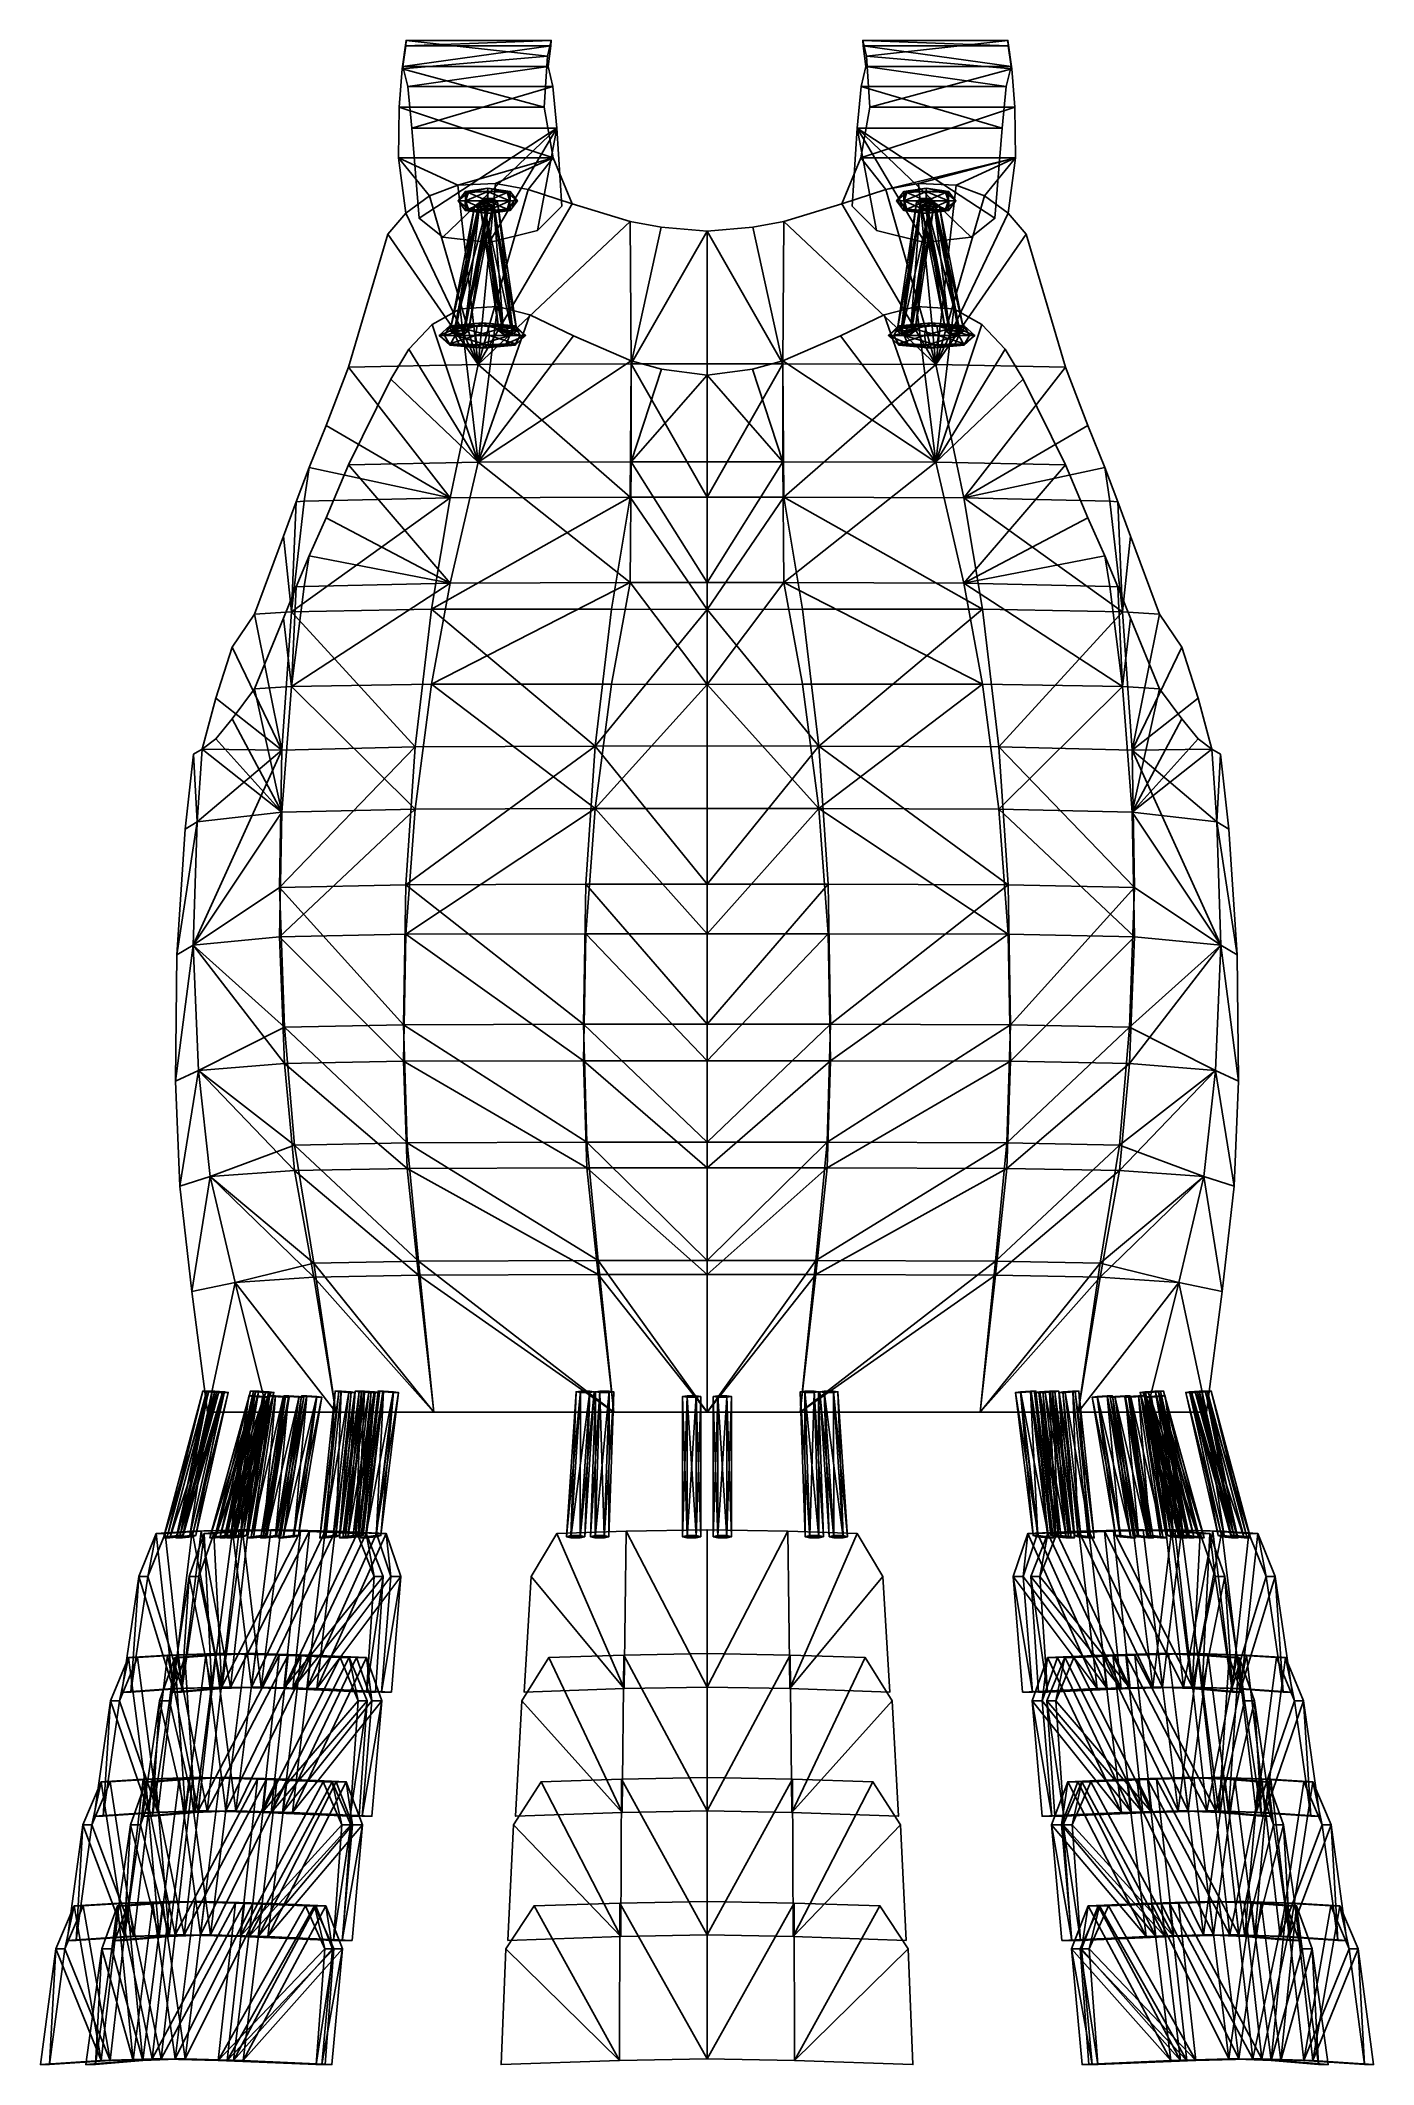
# Model space of a CAD drawing. Header units: millimetres. Extents: x -1.69 to 1.69, y -2.57 to 2.57.
import ezdxf

# ---------------------------------------------------------------- set-up
doc = ezdxf.new("R2010")
doc.units = ezdxf.units.MM
doc.header["$MEASUREMENT"] = 0
doc.layers.add('Default', color=7, linetype='Continuous')

msp = doc.modelspace()

# ---------------------------------------------------------------- meshes
at = {"layer": 'Default'}
mesh = msp.add_polyface(dxfattribs=at)
corners = [(-0.3816, 2.3497, 0.3798), (-0.4309, 2.0895, 0.5575), (-0.3691, 2.1508, 0.5081), (-0.3816, 2.3497, 0.3798), (-0.7504, 2.3497, 0.3798), (-0.7319, 2.1202, 0.5328), (-0.3916, 2.4553, 0.2666), (-0.7504, 2.3497, 0.3798), (-0.3816, 2.3497, 0.3798), (-0.3916, 2.4553, 0.2666), (-0.7603, 2.4553, 0.2666), (-0.7504, 2.3497, 0.3798), (-0.404, 2.5064, 0.1366), (-0.7603, 2.4553, 0.2666), (-0.3916, 2.4553, 0.2666), (-0.404, 2.5064, 0.1366), (-0.7727, 2.5064, 0.1366), (-0.7603, 2.4553, 0.2666), (-0.3968, 2.5589, -0.0222), (-0.7727, 2.5064, 0.1366), (-0.404, 2.5064, 0.1366), (-0.3968, 2.5589, -0.0222), (-0.7655, 2.5589, -0.0222), (-0.7727, 2.5064, 0.1366), (-0.396, 2.5722, -0.3073), (-0.7655, 2.5589, -0.0222), (-0.3968, 2.5589, -0.0222), (-0.396, 2.5722, -0.3073), (-0.7647, 2.5722, -0.3073), (-0.7655, 2.5589, -0.0222), (-0.4057, 2.5322, -0.5645), (-0.7647, 2.5722, -0.3073), (-0.396, 2.5722, -0.3073), (-0.4057, 2.5322, -0.5645), (-0.7744, 2.5001, -0.5276), (-0.7647, 2.5722, -0.3073), (-0.4138, 2.4029, -0.7127), (-0.7744, 2.5001, -0.5276), (-0.4057, 2.5322, -0.5645), (-0.4138, 2.4029, -0.7127), (-0.7825, 2.4029, -0.6267), (-0.7744, 2.5001, -0.5276), (-0.3906, 2.2735, -0.7888), (-0.7825, 2.4029, -0.6267), (-0.4138, 2.4029, -0.7127), (-0.3906, 2.2735, -0.7888), (-0.7838, 2.2735, -0.6659), (-0.7825, 2.4029, -0.6267), (-0.6337, 2.2042, -0.7425), (-0.7838, 2.2735, -0.6659), (-0.3906, 2.2735, -0.7888), (-0.6337, 2.2042, -0.7425), (-0.7056, 2.1769, -0.7049), (-0.7838, 2.2735, -0.6659), (-0.3906, 2.2735, -0.7888), (-0.5374, 2.2083, -0.7838), (-0.6337, 2.2042, -0.7425), (-0.3906, 2.2735, -0.7888), (-0.4548, 2.1935, -0.8156), (-0.5374, 2.2083, -0.7838), (-0.3906, 2.2735, -0.7888), (-0.3429, 2.1566, -0.866), (-0.4548, 2.1935, -0.8156), (-0.7056, 2.1769, -0.7049), (-0.7653, 2.133, -0.683), (-0.7838, 2.2735, -0.6659), (-0.6325, 2.1643, 0.5144), (-0.614, 2.1887, 0.5142), (-0.607, 2.1855, 0.4915), (-0.6136, 2.1643, 0.5403), (-0.6062, 2.1855, 0.5368), (-0.614, 2.1887, 0.5142), (-0.607, 2.1855, 0.4915), (-0.5577, 2.1887, 0.4877), (-0.5578, 2.1643, 0.4792), (-0.5572, 2.1966, 0.5137), (-0.5005, 2.1887, 0.5133), (-0.5083, 2.1855, 0.4906), (-0.5572, 2.1966, 0.5137), (-0.5083, 2.1855, 0.4906), (-0.5577, 2.1887, 0.4877), (-0.5568, 2.1887, 0.5398), (-0.5075, 2.1855, 0.536), (-0.5005, 2.1887, 0.5133), (-0.5568, 2.1887, 0.5398), (-0.5005, 2.1887, 0.5133), (-0.5572, 2.1966, 0.5137), (-0.614, 2.1887, 0.5142), (-0.5572, 2.1966, 0.5137), (-0.5577, 2.1887, 0.4877), (-0.614, 2.1887, 0.5142), (-0.5577, 2.1887, 0.4877), (-0.607, 2.1855, 0.4915), (-0.6062, 2.1855, 0.5368), (-0.5568, 2.1887, 0.5398), (-0.5572, 2.1966, 0.5137), (-0.6062, 2.1855, 0.5368), (-0.5572, 2.1966, 0.5137), (-0.614, 2.1887, 0.5142), (-0.5567, 2.1643, 0.5483), (-0.5075, 2.1855, 0.536), (-0.5568, 2.1887, 0.5398), (-0.6136, 2.1643, 0.5403), (-0.5567, 2.1643, 0.5483), (-0.5568, 2.1887, 0.5398), (-0.6136, 2.1643, 0.5403), (-0.5568, 2.1887, 0.5398), (-0.6062, 2.1855, 0.5368), (-0.482, 2.1643, 0.5131), (-0.5083, 2.1855, 0.4906), (-0.5005, 2.1887, 0.5133), (-0.5001, 2.1643, 0.5393), (-0.482, 2.1643, 0.5131), (-0.5005, 2.1887, 0.5133), (-0.5001, 2.1643, 0.5393), (-0.5005, 2.1887, 0.5133), (-0.5075, 2.1855, 0.536)]
mesh.append_faces([[corners[k] for k in face] for face in [(0, 1, 2, 2), (3, 4, 5, 5), (6, 7, 8, 8), (9, 10, 11, 11), (12, 13, 14, 14), (15, 16, 17, 17), (18, 19, 20, 20), (21, 22, 23, 23), (24, 25, 26, 26), (27, 28, 29, 29), (30, 31, 32, 32), (33, 34, 35, 35), (36, 37, 38, 38), (39, 40, 41, 41), (42, 43, 44, 44), (45, 46, 47, 47), (48, 49, 50, 50), (51, 52, 53, 53), (54, 55, 56, 56), (57, 58, 59, 59), (60, 61, 62, 62), (63, 64, 65, 65), (66, 67, 68, 68), (69, 70, 71, 71), (72, 73, 74, 74), (75, 76, 77, 77), (78, 79, 80, 80), (81, 82, 83, 83), (84, 85, 86, 86), (87, 88, 89, 89), (90, 91, 92, 92), (93, 94, 95, 95), (96, 97, 98, 98), (99, 100, 101, 101), (102, 103, 104, 104), (105, 106, 107, 107), (108, 109, 110, 110), (111, 112, 113, 113), (114, 115, 116, 116)]])
mesh = msp.add_polyface(dxfattribs=at)
corners = [(0.3816, 2.3497, 0.3798), (0.6715, 2.072, 0.5716), (0.7319, 2.1202, 0.5328), (0.3816, 2.3497, 0.3798), (0.7319, 2.1202, 0.5328), (0.7504, 2.3497, 0.3798), (0.3916, 2.4553, 0.2666), (0.7504, 2.3497, 0.3798), (0.7603, 2.4553, 0.2666), (0.404, 2.5064, 0.1366), (0.7603, 2.4553, 0.2666), (0.7727, 2.5064, 0.1366), (0.404, 2.5064, 0.1366), (0.3916, 2.4553, 0.2666), (0.7603, 2.4553, 0.2666), (0.3968, 2.5589, -0.0222), (0.7727, 2.5064, 0.1366), (0.7655, 2.5589, -0.0222), (0.3968, 2.5589, -0.0222), (0.404, 2.5064, 0.1366), (0.7727, 2.5064, 0.1366), (0.396, 2.5722, -0.3073), (0.7655, 2.5589, -0.0222), (0.7647, 2.5722, -0.3073), (0.396, 2.5722, -0.3073), (0.3968, 2.5589, -0.0222), (0.7655, 2.5589, -0.0222), (0.4057, 2.5322, -0.5645), (0.7647, 2.5722, -0.3073), (0.7744, 2.5001, -0.5276), (0.4057, 2.5322, -0.5645), (0.396, 2.5722, -0.3073), (0.7647, 2.5722, -0.3073), (0.4138, 2.4029, -0.7127), (0.7744, 2.5001, -0.5276), (0.7825, 2.4029, -0.6267), (0.4138, 2.4029, -0.7127), (0.4057, 2.5322, -0.5645), (0.7744, 2.5001, -0.5276), (0.3906, 2.2735, -0.7888), (0.7825, 2.4029, -0.6267), (0.7838, 2.2735, -0.6659), (0.3906, 2.2735, -0.7888), (0.4138, 2.4029, -0.7127), (0.7825, 2.4029, -0.6267), (0.4548, 2.1935, -0.8156), (0.3906, 2.2735, -0.7888), (0.7838, 2.2735, -0.6659), (0.7838, 2.2735, -0.6659), (0.6337, 2.2042, -0.7425), (0.5374, 2.2083, -0.7838), (0.7838, 2.2735, -0.6659), (0.7056, 2.1769, -0.7049), (0.6337, 2.2042, -0.7425), (0.7838, 2.2735, -0.6659), (0.7653, 2.133, -0.683), (0.7056, 2.1769, -0.7049), (0.6325, 2.1643, 0.5144), (0.6144, 2.1643, 0.4881), (0.607, 2.1855, 0.4915), (0.6325, 2.1643, 0.5144), (0.607, 2.1855, 0.4915), (0.614, 2.1887, 0.5142), (0.6136, 2.1643, 0.5403), (0.6325, 2.1643, 0.5144), (0.614, 2.1887, 0.5142), (0.6136, 2.1643, 0.5403), (0.614, 2.1887, 0.5142), (0.6062, 2.1855, 0.5368), (0.614, 2.1399, 0.5142), (0.607, 2.1431, 0.4915), (0.6144, 2.1643, 0.4881), (0.614, 2.1399, 0.5142), (0.6144, 2.1643, 0.4881), (0.6325, 2.1643, 0.5144), (0.6062, 2.1431, 0.5368), (0.614, 2.1399, 0.5142), (0.6325, 2.1643, 0.5144), (0.6062, 2.1431, 0.5368), (0.6325, 2.1643, 0.5144), (0.6136, 2.1643, 0.5403), (0.6144, 2.1643, 0.4881), (0.607, 2.1431, 0.4915), (0.5577, 2.1399, 0.4877), (0.6144, 2.1643, 0.4881), (0.5577, 2.1399, 0.4877), (0.5578, 2.1643, 0.4792), (0.607, 2.1855, 0.4915), (0.6144, 2.1643, 0.4881), (0.5578, 2.1643, 0.4792), (0.607, 2.1855, 0.4915), (0.5578, 2.1643, 0.4792), (0.5577, 2.1887, 0.4877), (0.614, 2.1887, 0.5142), (0.607, 2.1855, 0.4915), (0.5577, 2.1887, 0.4877), (0.614, 2.1887, 0.5142), (0.5577, 2.1887, 0.4877), (0.5572, 2.1966, 0.5137), (0.6062, 2.1855, 0.5368), (0.614, 2.1887, 0.5142), (0.5572, 2.1966, 0.5137), (0.6062, 2.1855, 0.5368), (0.5572, 2.1966, 0.5137), (0.5568, 2.1887, 0.5398), (0.6136, 2.1643, 0.5403), (0.6062, 2.1855, 0.5368), (0.5568, 2.1887, 0.5398), (0.6136, 2.1643, 0.5403), (0.5568, 2.1887, 0.5398), (0.5567, 2.1643, 0.5483), (0.6062, 2.1431, 0.5368), (0.6136, 2.1643, 0.5403), (0.5567, 2.1643, 0.5483), (0.5909, 2.1514, 0.5169), (0.5561, 2.1597, 0.5382), (0.5793, 2.1597, 0.5382)]
mesh.append_faces([[corners[k] for k in face] for face in [(0, 1, 2, 2), (3, 4, 5, 5), (6, 7, 8, 8), (9, 10, 11, 11), (12, 13, 14, 14), (15, 16, 17, 17), (18, 19, 20, 20), (21, 22, 23, 23), (24, 25, 26, 26), (27, 28, 29, 29), (30, 31, 32, 32), (33, 34, 35, 35), (36, 37, 38, 38), (39, 40, 41, 41), (42, 43, 44, 44), (45, 46, 47, 47), (48, 49, 50, 50), (51, 52, 53, 53), (54, 55, 56, 56), (57, 58, 59, 59), (60, 61, 62, 62), (63, 64, 65, 65), (66, 67, 68, 68), (69, 70, 71, 71), (72, 73, 74, 74), (75, 76, 77, 77), (78, 79, 80, 80), (81, 82, 83, 83), (84, 85, 86, 86), (87, 88, 89, 89), (90, 91, 92, 92), (93, 94, 95, 95), (96, 97, 98, 98), (99, 100, 101, 101), (102, 103, 104, 104), (105, 106, 107, 107), (108, 109, 110, 110), (111, 112, 113, 113), (114, 115, 116, 116)]])
mesh = msp.add_polyface(dxfattribs=at)
corners = [(0.5815, 1.7489, -0.8938), (0.4548, 2.1935, -0.8156), (0.5374, 2.2083, -0.7838), (0.3916, 2.4553, 0.2666), (0.3816, 2.3497, 0.3798), (0.7504, 2.3497, 0.3798), (0.7838, 2.2735, -0.6659), (0.5374, 2.2083, -0.7838), (0.4548, 2.1935, -0.8156), (0.5572, 2.132, 0.5137), (0.5568, 2.1399, 0.5398), (0.5075, 2.1431, 0.536), (0.5577, 2.1399, 0.4877), (0.5572, 2.132, 0.5137), (0.5005, 2.1399, 0.5133), (0.5577, 2.1399, 0.4877), (0.5005, 2.1399, 0.5133), (0.5083, 2.1431, 0.4906), (0.5578, 2.1643, 0.4792), (0.5577, 2.1399, 0.4877), (0.5083, 2.1431, 0.4906), (0.5577, 2.1887, 0.4877), (0.5578, 2.1643, 0.4792), (0.5009, 2.1643, 0.4872), (0.5577, 2.1887, 0.4877), (0.5009, 2.1643, 0.4872), (0.5083, 2.1855, 0.4906), (0.5572, 2.1966, 0.5137), (0.5577, 2.1887, 0.4877), (0.5083, 2.1855, 0.4906), (0.5568, 2.1887, 0.5398), (0.5572, 2.1966, 0.5137), (0.5005, 2.1887, 0.5133), (0.5568, 2.1887, 0.5398), (0.5005, 2.1887, 0.5133), (0.5075, 2.1855, 0.536), (0.5567, 2.1643, 0.5483), (0.5568, 2.1887, 0.5398), (0.5075, 2.1855, 0.536), (0.5568, 2.1399, 0.5398), (0.5567, 2.1643, 0.5483), (0.5001, 2.1643, 0.5393), (0.5568, 2.1399, 0.5398), (0.5001, 2.1643, 0.5393), (0.5075, 2.1431, 0.536), (0.6062, 2.1431, 0.5368), (0.5567, 2.1643, 0.5483), (0.5568, 2.1399, 0.5398), (0.5708, 1.8545, 0.7337), (0.5574, 1.8465, 0.7124), (0.4871, 1.8434, 0.7633), (0.5842, 1.8465, 0.7549), (0.5708, 1.8545, 0.7337), (0.4879, 1.8465, 0.789), (0.5842, 1.8465, 0.7549), (0.4879, 1.8465, 0.789), (0.5104, 1.8434, 0.8002), (0.5885, 1.8221, 0.7618), (0.5842, 1.8465, 0.7549), (0.5104, 1.8434, 0.8002), (0.5885, 1.8221, 0.7618), (0.5104, 1.8434, 0.8002), (0.5013, 1.8221, 0.8102), (0.5786, 2.1621, 0.5169), (0.567, 2.1538, 0.4956), (0.5438, 2.1538, 0.4956), (0.5786, 2.1621, 0.5169), (0.5438, 2.1538, 0.4956), (0.5322, 2.1621, 0.5169), (0.5786, 2.1621, 0.5169), (0.5322, 2.1621, 0.5169), (0.5438, 2.1703, 0.5382), (0.5786, 2.1621, 0.5169), (0.5438, 2.1703, 0.5382), (0.567, 2.1703, 0.5382), (0.567, 2.1703, 0.5382), (0.5179, 1.8425, 0.7673), (0.5295, 1.8343, 0.746), (0.567, 2.1703, 0.5382), (0.5295, 1.8343, 0.746), (0.5786, 2.1621, 0.5169), (0.5438, 2.1703, 0.5382), (0.4946, 1.8425, 0.7673), (0.5179, 1.8425, 0.7673), (0.5438, 2.1703, 0.5382), (0.5179, 1.8425, 0.7673), (0.567, 2.1703, 0.5382), (0.5322, 2.1621, 0.5169), (0.4946, 1.8425, 0.7673), (0.5438, 2.1703, 0.5382), (0.5438, 2.1538, 0.4956), (0.483, 1.8343, 0.746), (0.5322, 2.1621, 0.5169), (0.567, 2.1538, 0.4956), (0.5179, 1.826, 0.7247), (0.4946, 1.826, 0.7247), (0.567, 2.1538, 0.4956), (0.4946, 1.826, 0.7247), (0.5438, 2.1538, 0.4956), (0.5786, 2.1621, 0.5169), (0.5295, 1.8343, 0.746), (0.5179, 1.826, 0.7247), (0.5786, 2.1621, 0.5169), (0.5179, 1.826, 0.7247), (0.567, 2.1538, 0.4956), (0.5909, 2.1514, 0.5169), (0.5561, 2.1432, 0.4956), (0.5445, 2.1514, 0.5169), (0.5909, 2.1514, 0.5169), (0.5445, 2.1514, 0.5169), (0.5561, 2.1597, 0.5382), (0.5445, 2.1514, 0.5169), (0.6175, 1.8425, 0.7059), (0.5561, 2.1597, 0.5382), (0.5561, 2.1432, 0.4956), (0.6059, 1.8343, 0.6846), (0.5445, 2.1514, 0.5169)]
mesh.append_faces([[corners[k] for k in face] for face in [(0, 1, 2, 2), (3, 4, 5, 5), (6, 7, 8, 8), (9, 10, 11, 11), (12, 13, 14, 14), (15, 16, 17, 17), (18, 19, 20, 20), (21, 22, 23, 23), (24, 25, 26, 26), (27, 28, 29, 29), (30, 31, 32, 32), (33, 34, 35, 35), (36, 37, 38, 38), (39, 40, 41, 41), (42, 43, 44, 44), (45, 46, 47, 47), (48, 49, 50, 50), (51, 52, 53, 53), (54, 55, 56, 56), (57, 58, 59, 59), (60, 61, 62, 62), (63, 64, 65, 65), (66, 67, 68, 68), (69, 70, 71, 71), (72, 73, 74, 74), (75, 76, 77, 77), (78, 79, 80, 80), (81, 82, 83, 83), (84, 85, 86, 86), (87, 88, 89, 89), (90, 91, 92, 92), (93, 94, 95, 95), (96, 97, 98, 98), (99, 100, 101, 101), (102, 103, 104, 104), (105, 106, 107, 107), (108, 109, 110, 110), (111, 112, 113, 113), (114, 115, 116, 116)]])
mesh = msp.add_polyface(dxfattribs=at)
corners = [(-0.3816, 2.3497, 0.3798), (-0.5539, 2.0589, 0.5821), (-0.4309, 2.0895, 0.5575), (-0.3816, 2.3497, 0.3798), (-0.7319, 2.1202, 0.5328), (-0.6715, 2.072, 0.5716), (-0.6325, 2.1643, 0.5144), (-0.607, 2.1855, 0.4915), (-0.6144, 2.1643, 0.4881), (-0.6136, 2.1643, 0.5403), (-0.614, 2.1887, 0.5142), (-0.6325, 2.1643, 0.5144), (-0.614, 2.1399, 0.5142), (-0.6325, 2.1643, 0.5144), (-0.6144, 2.1643, 0.4881), (-0.614, 2.1399, 0.5142), (-0.6144, 2.1643, 0.4881), (-0.607, 2.1431, 0.4915), (-0.6062, 2.1431, 0.5368), (-0.6136, 2.1643, 0.5403), (-0.6325, 2.1643, 0.5144), (-0.6062, 2.1431, 0.5368), (-0.6325, 2.1643, 0.5144), (-0.614, 2.1399, 0.5142), (-0.5572, 2.132, 0.5137), (-0.5005, 2.1399, 0.5133), (-0.5075, 2.1431, 0.536), (-0.5572, 2.132, 0.5137), (-0.5075, 2.1431, 0.536), (-0.5568, 2.1399, 0.5398), (-0.5577, 2.1399, 0.4877), (-0.5083, 2.1431, 0.4906), (-0.5005, 2.1399, 0.5133), (-0.614, 2.1399, 0.5142), (-0.5568, 2.1399, 0.5398), (-0.6062, 2.1431, 0.5368), (-0.607, 2.1431, 0.4915), (-0.5572, 2.132, 0.5137), (-0.614, 2.1399, 0.5142), (-0.5578, 2.1643, 0.4792), (-0.5009, 2.1643, 0.4872), (-0.5083, 2.1431, 0.4906), (-0.5578, 2.1643, 0.4792), (-0.5083, 2.1431, 0.4906), (-0.5577, 2.1399, 0.4877), (-0.5577, 2.1887, 0.4877), (-0.5083, 2.1855, 0.4906), (-0.5009, 2.1643, 0.4872), (-0.5577, 2.1887, 0.4877), (-0.5009, 2.1643, 0.4872), (-0.5578, 2.1643, 0.4792), (-0.6144, 2.1643, 0.4881), (-0.5578, 2.1643, 0.4792), (-0.5577, 2.1399, 0.4877), (-0.6144, 2.1643, 0.4881), (-0.5577, 2.1399, 0.4877), (-0.607, 2.1431, 0.4915), (-0.607, 2.1855, 0.4915), (-0.5578, 2.1643, 0.4792), (-0.6144, 2.1643, 0.4881), (-0.5567, 2.1643, 0.5483), (-0.5001, 2.1643, 0.5393), (-0.5075, 2.1855, 0.536), (-0.5568, 2.1399, 0.5398), (-0.5075, 2.1431, 0.536), (-0.5001, 2.1643, 0.5393), (-0.5568, 2.1399, 0.5398), (-0.5001, 2.1643, 0.5393), (-0.5567, 2.1643, 0.5483), (-0.6062, 2.1431, 0.5368), (-0.5568, 2.1399, 0.5398), (-0.5567, 2.1643, 0.5483), (-0.6062, 2.1431, 0.5368), (-0.5567, 2.1643, 0.5483), (-0.6136, 2.1643, 0.5403), (-0.482, 2.1643, 0.5131), (-0.5009, 2.1643, 0.4872), (-0.5083, 2.1855, 0.4906), (-0.5005, 2.1399, 0.5133), (-0.5083, 2.1431, 0.4906), (-0.5009, 2.1643, 0.4872), (-0.5005, 2.1399, 0.5133), (-0.5009, 2.1643, 0.4872), (-0.482, 2.1643, 0.5131), (-0.5075, 2.1431, 0.536), (-0.5005, 2.1399, 0.5133), (-0.482, 2.1643, 0.5131), (-0.5075, 2.1431, 0.536), (-0.482, 2.1643, 0.5131), (-0.5001, 2.1643, 0.5393), (-0.5786, 2.1621, 0.5169), (-0.567, 2.1703, 0.5382), (-0.5438, 2.1703, 0.5382), (-0.5786, 2.1621, 0.5169), (-0.5438, 2.1703, 0.5382), (-0.5322, 2.1621, 0.5169), (-0.5786, 2.1621, 0.5169), (-0.5322, 2.1621, 0.5169), (-0.5438, 2.1538, 0.4956), (-0.5786, 2.1621, 0.5169), (-0.5438, 2.1538, 0.4956), (-0.567, 2.1538, 0.4956), (-0.5909, 2.1514, 0.5169), (-0.5793, 2.1597, 0.5382), (-0.5561, 2.1597, 0.5382), (-0.5909, 2.1514, 0.5169), (-0.5561, 2.1597, 0.5382), (-0.5445, 2.1514, 0.5169), (-0.5909, 2.1514, 0.5169), (-0.5445, 2.1514, 0.5169), (-0.5561, 2.1432, 0.4956), (-0.5909, 2.1514, 0.5169), (-0.5561, 2.1432, 0.4956), (-0.5793, 2.1432, 0.4956)]
mesh.append_faces([[corners[k] for k in face] for face in [(0, 1, 2, 2), (3, 4, 5, 5), (6, 7, 8, 8), (9, 10, 11, 11), (12, 13, 14, 14), (15, 16, 17, 17), (18, 19, 20, 20), (21, 22, 23, 23), (24, 25, 26, 26), (27, 28, 29, 29), (30, 31, 32, 32), (33, 34, 35, 35), (36, 37, 38, 38), (39, 40, 41, 41), (42, 43, 44, 44), (45, 46, 47, 47), (48, 49, 50, 50), (51, 52, 53, 53), (54, 55, 56, 56), (57, 58, 59, 59), (60, 61, 62, 62), (63, 64, 65, 65), (66, 67, 68, 68), (69, 70, 71, 71), (72, 73, 74, 74), (75, 76, 77, 77), (78, 79, 80, 80), (81, 82, 83, 83), (84, 85, 86, 86), (87, 88, 89, 89), (90, 91, 92, 92), (93, 94, 95, 95), (96, 97, 98, 98), (99, 100, 101, 101), (102, 103, 104, 104), (105, 106, 107, 107), (108, 109, 110, 110), (111, 112, 113, 113)]])
mesh = msp.add_polyface(dxfattribs=at)
corners = [(-0.193, 1.7503, -0.9866), (-0.195, 2.1124, -0.9147), (-0.1165, 2.0979, -0.9304), (-0.193, 1.7503, -0.9866), (-0.1165, 2.0979, -0.9304), (0, 2.0875, -0.9428), (-0.5815, 1.7489, -0.8938), (-0.5374, 2.2083, -0.7838), (-0.4548, 2.1935, -0.8156), (-0.5815, 1.7489, -0.8938), (-0.4548, 2.1935, -0.8156), (-0.3429, 2.1566, -0.866), (-0.5815, 1.7489, -0.8938), (-0.3429, 2.1566, -0.866), (-0.195, 2.1124, -0.9147), (-0.5815, 1.7489, -0.8938), (-0.195, 2.1124, -0.9147), (-0.193, 1.7503, -0.9866), (-0.3816, 2.3497, 0.3798), (-0.6715, 2.072, 0.5716), (-0.5539, 2.0589, 0.5821), (-0.5577, 2.1399, 0.4877), (-0.5005, 2.1399, 0.5133), (-0.5572, 2.132, 0.5137), (-0.5574, 1.8465, 0.7124), (-0.4871, 1.8434, 0.7633), (-0.4745, 1.8221, 0.7678), (-0.5574, 1.8465, 0.7124), (-0.4745, 1.8221, 0.7678), (-0.553, 1.8221, 0.7055), (-0.5708, 1.8545, 0.7337), (-0.4879, 1.8465, 0.789), (-0.4871, 1.8434, 0.7633), (-0.5708, 1.8545, 0.7337), (-0.4871, 1.8434, 0.7633), (-0.5574, 1.8465, 0.7124), (-0.5842, 1.8465, 0.7549), (-0.5104, 1.8434, 0.8002), (-0.4879, 1.8465, 0.789), (-0.5842, 1.8465, 0.7549), (-0.4879, 1.8465, 0.789), (-0.5708, 1.8545, 0.7337), (-0.5885, 1.8221, 0.7618), (-0.5013, 1.8221, 0.8102), (-0.5104, 1.8434, 0.8002), (-0.5885, 1.8221, 0.7618), (-0.5104, 1.8434, 0.8002), (-0.5842, 1.8465, 0.7549), (-0.5842, 1.7978, 0.7549), (-0.5013, 1.8221, 0.8102), (-0.5885, 1.8221, 0.7618), (-0.4609, 1.8221, 0.807), (-0.4745, 1.8221, 0.7678), (-0.4871, 1.8434, 0.7633), (-0.4609, 1.8221, 0.807), (-0.4871, 1.8434, 0.7633), (-0.4879, 1.8465, 0.789), (-0.4879, 1.7978, 0.789), (-0.4745, 1.8221, 0.7678), (-0.4609, 1.8221, 0.807), (-0.5013, 1.8221, 0.8102), (-0.4609, 1.8221, 0.807), (-0.4879, 1.8465, 0.789), (-0.5013, 1.8221, 0.8102), (-0.4879, 1.8465, 0.789), (-0.5104, 1.8434, 0.8002), (-0.5104, 1.8009, 0.8002), (-0.4609, 1.8221, 0.807), (-0.5013, 1.8221, 0.8102), (-0.567, 2.1703, 0.5382), (-0.5786, 2.1621, 0.5169), (-0.5295, 1.8343, 0.746), (-0.567, 2.1703, 0.5382), (-0.5295, 1.8343, 0.746), (-0.5179, 1.8425, 0.7673), (-0.5438, 2.1703, 0.5382), (-0.567, 2.1703, 0.5382), (-0.5179, 1.8425, 0.7673), (-0.5438, 2.1703, 0.5382), (-0.5179, 1.8425, 0.7673), (-0.4946, 1.8425, 0.7673), (-0.5322, 2.1621, 0.5169), (-0.5438, 2.1703, 0.5382), (-0.4946, 1.8425, 0.7673), (-0.5322, 2.1621, 0.5169), (-0.4946, 1.8425, 0.7673), (-0.483, 1.8343, 0.746), (-0.5438, 2.1538, 0.4956), (-0.5322, 2.1621, 0.5169), (-0.483, 1.8343, 0.746), (-0.5438, 2.1538, 0.4956), (-0.483, 1.8343, 0.746), (-0.4946, 1.826, 0.7247), (-0.567, 2.1538, 0.4956), (-0.5438, 2.1538, 0.4956), (-0.4946, 1.826, 0.7247), (-0.567, 2.1538, 0.4956), (-0.4946, 1.826, 0.7247), (-0.5179, 1.826, 0.7247), (-0.5786, 2.1621, 0.5169), (-0.567, 2.1538, 0.4956), (-0.5179, 1.826, 0.7247), (-0.5786, 2.1621, 0.5169), (-0.5179, 1.826, 0.7247), (-0.5295, 1.8343, 0.746), (-0.5295, 1.8343, 0.746), (-0.5179, 1.826, 0.7247), (-0.4946, 1.826, 0.7247), (-0.5295, 1.8343, 0.746), (-0.4946, 1.826, 0.7247), (-0.483, 1.8343, 0.746), (-0.5295, 1.8343, 0.746), (-0.483, 1.8343, 0.746), (-0.4946, 1.8425, 0.7673), (-0.5295, 1.8343, 0.746), (-0.4946, 1.8425, 0.7673), (-0.5179, 1.8425, 0.7673)]
mesh.append_faces([[corners[k] for k in face] for face in [(0, 1, 2, 2), (3, 4, 5, 5), (6, 7, 8, 8), (9, 10, 11, 11), (12, 13, 14, 14), (15, 16, 17, 17), (18, 19, 20, 20), (21, 22, 23, 23), (24, 25, 26, 26), (27, 28, 29, 29), (30, 31, 32, 32), (33, 34, 35, 35), (36, 37, 38, 38), (39, 40, 41, 41), (42, 43, 44, 44), (45, 46, 47, 47), (48, 49, 50, 50), (51, 52, 53, 53), (54, 55, 56, 56), (57, 58, 59, 59), (60, 61, 62, 62), (63, 64, 65, 65), (66, 67, 68, 68), (69, 70, 71, 71), (72, 73, 74, 74), (75, 76, 77, 77), (78, 79, 80, 80), (81, 82, 83, 83), (84, 85, 86, 86), (87, 88, 89, 89), (90, 91, 92, 92), (93, 94, 95, 95), (96, 97, 98, 98), (99, 100, 101, 101), (102, 103, 104, 104), (105, 106, 107, 107), (108, 109, 110, 110), (111, 112, 113, 113), (114, 115, 116, 116)]])
mesh = msp.add_polyface(dxfattribs=at)
corners = [(0.193, 1.7503, -0.9866), (0, 1.7504, -1.0037), (0, 2.0875, -0.9428), (0.193, 1.7503, -0.9866), (0, 2.0875, -0.9428), (0.1165, 2.0979, -0.9304), (0.193, 1.7503, -0.9866), (0.1165, 2.0979, -0.9304), (0.195, 2.1124, -0.9147), (0.5815, 1.7489, -0.8938), (0.193, 1.7503, -0.9866), (0.195, 2.1124, -0.9147), (0.5815, 1.7489, -0.8938), (0.195, 2.1124, -0.9147), (0.3429, 2.1566, -0.866), (0.5815, 1.7489, -0.8938), (0.3429, 2.1566, -0.866), (0.4548, 2.1935, -0.8156), (0.3816, 2.3497, 0.3798), (0.4309, 2.0895, 0.5575), (0.5539, 2.0589, 0.5821), (0.3816, 2.3497, 0.3798), (0.3691, 2.1508, 0.5081), (0.4309, 2.0895, 0.5575), (0.4548, 2.1935, -0.8156), (0.3429, 2.1566, -0.866), (0.3906, 2.2735, -0.7888), (0.5572, 2.132, 0.5137), (0.5075, 2.1431, 0.536), (0.5005, 2.1399, 0.5133), (0.5578, 2.1643, 0.4792), (0.5083, 2.1431, 0.4906), (0.5009, 2.1643, 0.4872), (0.5572, 2.1966, 0.5137), (0.5083, 2.1855, 0.4906), (0.5005, 2.1887, 0.5133), (0.5567, 2.1643, 0.5483), (0.5075, 2.1855, 0.536), (0.5001, 2.1643, 0.5393), (0.482, 2.1643, 0.5131), (0.5005, 2.1887, 0.5133), (0.5083, 2.1855, 0.4906), (0.482, 2.1643, 0.5131), (0.5083, 2.1855, 0.4906), (0.5009, 2.1643, 0.4872), (0.5005, 2.1399, 0.5133), (0.482, 2.1643, 0.5131), (0.5009, 2.1643, 0.4872), (0.5005, 2.1399, 0.5133), (0.5009, 2.1643, 0.4872), (0.5083, 2.1431, 0.4906), (0.5001, 2.1643, 0.5393), (0.5075, 2.1855, 0.536), (0.5005, 2.1887, 0.5133), (0.5001, 2.1643, 0.5393), (0.5005, 2.1887, 0.5133), (0.482, 2.1643, 0.5131), (0.5075, 2.1431, 0.536), (0.5001, 2.1643, 0.5393), (0.482, 2.1643, 0.5131), (0.5075, 2.1431, 0.536), (0.482, 2.1643, 0.5131), (0.5005, 2.1399, 0.5133), (0.553, 1.8221, 0.7055), (0.4871, 1.8009, 0.7633), (0.4745, 1.8221, 0.7678), (0.5574, 1.8465, 0.7124), (0.553, 1.8221, 0.7055), (0.4745, 1.8221, 0.7678), (0.5574, 1.8465, 0.7124), (0.4745, 1.8221, 0.7678), (0.4871, 1.8434, 0.7633), (0.5708, 1.8545, 0.7337), (0.4871, 1.8434, 0.7633), (0.4879, 1.8465, 0.789), (0.4609, 1.8221, 0.807), (0.4879, 1.8465, 0.789), (0.4871, 1.8434, 0.7633), (0.4609, 1.8221, 0.807), (0.4871, 1.8434, 0.7633), (0.4745, 1.8221, 0.7678), (0.4879, 1.7978, 0.789), (0.4609, 1.8221, 0.807), (0.4745, 1.8221, 0.7678), (0.5013, 1.8221, 0.8102), (0.5104, 1.8434, 0.8002), (0.4879, 1.8465, 0.789), (0.5013, 1.8221, 0.8102), (0.4879, 1.8465, 0.789), (0.4609, 1.8221, 0.807), (0.5104, 1.8009, 0.8002), (0.5013, 1.8221, 0.8102), (0.4609, 1.8221, 0.807), (-0.193, 1.7503, -0.9866), (0, 2.0875, -0.9428), (0, 1.7504, -1.0037), (0.5322, 2.1621, 0.5169), (0.483, 1.8343, 0.746), (0.4946, 1.8425, 0.7673), (0.5438, 2.1538, 0.4956), (0.4946, 1.826, 0.7247), (0.483, 1.8343, 0.746), (0.5295, 1.8343, 0.746), (0.5179, 1.8425, 0.7673), (0.4946, 1.8425, 0.7673), (0.5295, 1.8343, 0.746), (0.4946, 1.8425, 0.7673), (0.483, 1.8343, 0.746), (0.5295, 1.8343, 0.746), (0.483, 1.8343, 0.746), (0.4946, 1.826, 0.7247), (0.5295, 1.8343, 0.746), (0.4946, 1.826, 0.7247), (0.5179, 1.826, 0.7247)]
mesh.append_faces([[corners[k] for k in face] for face in [(0, 1, 2, 2), (3, 4, 5, 5), (6, 7, 8, 8), (9, 10, 11, 11), (12, 13, 14, 14), (15, 16, 17, 17), (18, 19, 20, 20), (21, 22, 23, 23), (24, 25, 26, 26), (27, 28, 29, 29), (30, 31, 32, 32), (33, 34, 35, 35), (36, 37, 38, 38), (39, 40, 41, 41), (42, 43, 44, 44), (45, 46, 47, 47), (48, 49, 50, 50), (51, 52, 53, 53), (54, 55, 56, 56), (57, 58, 59, 59), (60, 61, 62, 62), (63, 64, 65, 65), (66, 67, 68, 68), (69, 70, 71, 71), (72, 73, 74, 74), (75, 76, 77, 77), (78, 79, 80, 80), (81, 82, 83, 83), (84, 85, 86, 86), (87, 88, 89, 89), (90, 91, 92, 92), (93, 94, 95, 95), (96, 97, 98, 98), (99, 100, 101, 101), (102, 103, 104, 104), (105, 106, 107, 107), (108, 109, 110, 110), (111, 112, 113, 113)]])
mesh = msp.add_polyface(dxfattribs=at)
corners = [(0.3816, 2.3497, 0.3798), (0.5539, 2.0589, 0.5821), (0.6715, 2.072, 0.5716), (0.5815, 1.7489, -0.8938), (0.5374, 2.2083, -0.7838), (0.6337, 2.2042, -0.7425), (0.5815, 1.7489, -0.8938), (0.6337, 2.2042, -0.7425), (0.7056, 2.1769, -0.7049), (0.5815, 1.7489, -0.8938), (0.7056, 2.1769, -0.7049), (0.7653, 2.133, -0.683), (0.5815, 1.7489, -0.8938), (0.7653, 2.133, -0.683), (0.8115, 2.0803, -0.6897), (0.5815, 1.7489, -0.8938), (0.8115, 2.0803, -0.6897), (0.9108, 1.7417, -0.7108), (0.614, 2.1399, 0.5142), (0.6062, 2.1431, 0.5368), (0.5568, 2.1399, 0.5398), (0.614, 2.1399, 0.5142), (0.5568, 2.1399, 0.5398), (0.5572, 2.132, 0.5137), (0.607, 2.1431, 0.4915), (0.614, 2.1399, 0.5142), (0.5572, 2.132, 0.5137), (0.607, 2.1431, 0.4915), (0.5572, 2.132, 0.5137), (0.5577, 2.1399, 0.4877), (0.6806, 1.8221, 0.6603), (0.6402, 1.8221, 0.6571), (0.6311, 1.8434, 0.6671), (0.6806, 1.8221, 0.6603), (0.6311, 1.8434, 0.6671), (0.6536, 1.8465, 0.6783), (0.667, 1.8221, 0.6996), (0.6806, 1.8221, 0.6603), (0.6536, 1.8465, 0.6783), (0.667, 1.8221, 0.6996), (0.6536, 1.8465, 0.6783), (0.6544, 1.8434, 0.704), (0.6544, 1.8009, 0.704), (0.6806, 1.8221, 0.6603), (0.667, 1.8221, 0.6996), (0.6311, 1.8434, 0.6671), (0.6402, 1.8221, 0.6571), (0.553, 1.8221, 0.7055), (0.6311, 1.8434, 0.6671), (0.553, 1.8221, 0.7055), (0.5574, 1.8465, 0.7124), (0.6536, 1.8465, 0.6783), (0.6311, 1.8434, 0.6671), (0.5574, 1.8465, 0.7124), (0.6536, 1.8465, 0.6783), (0.5574, 1.8465, 0.7124), (0.5708, 1.8545, 0.7337), (0.6544, 1.8434, 0.704), (0.6536, 1.8465, 0.6783), (0.5708, 1.8545, 0.7337), (0.6544, 1.8434, 0.704), (0.5708, 1.8545, 0.7337), (0.5842, 1.8465, 0.7549), (0.667, 1.8221, 0.6996), (0.6544, 1.8434, 0.704), (0.5842, 1.8465, 0.7549), (0.667, 1.8221, 0.6996), (0.5842, 1.8465, 0.7549), (0.5885, 1.8221, 0.7618), (0.6544, 1.8009, 0.704), (0.667, 1.8221, 0.6996), (0.5885, 1.8221, 0.7618), (0.5909, 2.1514, 0.5169), (0.5793, 2.1432, 0.4956), (0.5561, 2.1432, 0.4956), (0.5793, 2.1597, 0.5382), (0.6408, 1.8425, 0.7059), (0.6524, 1.8343, 0.6846), (0.5793, 2.1597, 0.5382), (0.6524, 1.8343, 0.6846), (0.5909, 2.1514, 0.5169), (0.5561, 2.1597, 0.5382), (0.6175, 1.8425, 0.7059), (0.6408, 1.8425, 0.7059), (0.5561, 2.1597, 0.5382), (0.6408, 1.8425, 0.7059), (0.5793, 2.1597, 0.5382), (0.5445, 2.1514, 0.5169), (0.6059, 1.8343, 0.6846), (0.6175, 1.8425, 0.7059), (0.5561, 2.1432, 0.4956), (0.6175, 1.826, 0.6633), (0.6059, 1.8343, 0.6846), (0.5793, 2.1432, 0.4956), (0.6408, 1.826, 0.6633), (0.6175, 1.826, 0.6633), (0.5793, 2.1432, 0.4956), (0.6175, 1.826, 0.6633), (0.5561, 2.1432, 0.4956), (0.5909, 2.1514, 0.5169), (0.6524, 1.8343, 0.6846), (0.6408, 1.826, 0.6633), (0.5909, 2.1514, 0.5169), (0.6408, 1.826, 0.6633), (0.5793, 2.1432, 0.4956), (0.6524, 1.8343, 0.6846), (0.6408, 1.8425, 0.7059), (0.6175, 1.8425, 0.7059), (0.6524, 1.8343, 0.6846), (0.6175, 1.8425, 0.7059), (0.6059, 1.8343, 0.6846), (0.6524, 1.8343, 0.6846), (0.6059, 1.8343, 0.6846), (0.6175, 1.826, 0.6633), (0.6524, 1.8343, 0.6846), (0.6175, 1.826, 0.6633), (0.6408, 1.826, 0.6633)]
mesh.append_faces([[corners[k] for k in face] for face in [(0, 1, 2, 2), (3, 4, 5, 5), (6, 7, 8, 8), (9, 10, 11, 11), (12, 13, 14, 14), (15, 16, 17, 17), (18, 19, 20, 20), (21, 22, 23, 23), (24, 25, 26, 26), (27, 28, 29, 29), (30, 31, 32, 32), (33, 34, 35, 35), (36, 37, 38, 38), (39, 40, 41, 41), (42, 43, 44, 44), (45, 46, 47, 47), (48, 49, 50, 50), (51, 52, 53, 53), (54, 55, 56, 56), (57, 58, 59, 59), (60, 61, 62, 62), (63, 64, 65, 65), (66, 67, 68, 68), (69, 70, 71, 71), (72, 73, 74, 74), (75, 76, 77, 77), (78, 79, 80, 80), (81, 82, 83, 83), (84, 85, 86, 86), (87, 88, 89, 89), (90, 91, 92, 92), (93, 94, 95, 95), (96, 97, 98, 98), (99, 100, 101, 101), (102, 103, 104, 104), (105, 106, 107, 107), (108, 109, 110, 110), (111, 112, 113, 113), (114, 115, 116, 116)]])
mesh = msp.add_polyface(dxfattribs=at)
corners = [(-0.5815, 1.7489, -0.8938), (-0.9108, 1.7417, -0.7108), (-0.8115, 2.0803, -0.6897), (-0.5815, 1.7489, -0.8938), (-0.8115, 2.0803, -0.6897), (-0.7653, 2.133, -0.683), (-0.5815, 1.7489, -0.8938), (-0.7653, 2.133, -0.683), (-0.7056, 2.1769, -0.7049), (-0.5815, 1.7489, -0.8938), (-0.7056, 2.1769, -0.7049), (-0.6337, 2.2042, -0.7425), (-0.5815, 1.7489, -0.8938), (-0.6337, 2.2042, -0.7425), (-0.5374, 2.2083, -0.7838), (-0.614, 2.1399, 0.5142), (-0.5572, 2.132, 0.5137), (-0.5568, 2.1399, 0.5398), (-0.607, 2.1431, 0.4915), (-0.5577, 2.1399, 0.4877), (-0.5572, 2.132, 0.5137), (-0.6806, 1.8221, 0.6603), (-0.6536, 1.8465, 0.6783), (-0.6311, 1.8434, 0.6671), (-0.6806, 1.8221, 0.6603), (-0.6311, 1.8434, 0.6671), (-0.6402, 1.8221, 0.6571), (-0.667, 1.8221, 0.6996), (-0.6544, 1.8434, 0.704), (-0.6536, 1.8465, 0.6783), (-0.667, 1.8221, 0.6996), (-0.6536, 1.8465, 0.6783), (-0.6806, 1.8221, 0.6603), (-0.6536, 1.7978, 0.6783), (-0.6806, 1.8221, 0.6603), (-0.6402, 1.8221, 0.6571), (-0.6544, 1.8009, 0.704), (-0.667, 1.8221, 0.6996), (-0.6806, 1.8221, 0.6603), (-0.6311, 1.8434, 0.6671), (-0.5574, 1.8465, 0.7124), (-0.553, 1.8221, 0.7055), (-0.6311, 1.8434, 0.6671), (-0.553, 1.8221, 0.7055), (-0.6402, 1.8221, 0.6571), (-0.6536, 1.8465, 0.6783), (-0.5708, 1.8545, 0.7337), (-0.5574, 1.8465, 0.7124), (-0.6536, 1.8465, 0.6783), (-0.5574, 1.8465, 0.7124), (-0.6311, 1.8434, 0.6671), (-0.6544, 1.8434, 0.704), (-0.5842, 1.8465, 0.7549), (-0.5708, 1.8545, 0.7337), (-0.6544, 1.8434, 0.704), (-0.5708, 1.8545, 0.7337), (-0.6536, 1.8465, 0.6783), (-0.667, 1.8221, 0.6996), (-0.5885, 1.8221, 0.7618), (-0.5842, 1.8465, 0.7549), (-0.667, 1.8221, 0.6996), (-0.5842, 1.8465, 0.7549), (-0.6544, 1.8434, 0.704), (-0.6544, 1.8009, 0.704), (-0.5885, 1.8221, 0.7618), (-0.667, 1.8221, 0.6996), (-0.5793, 2.1597, 0.5382), (-0.5909, 2.1514, 0.5169), (-0.6524, 1.8343, 0.6846), (-0.5793, 2.1597, 0.5382), (-0.6524, 1.8343, 0.6846), (-0.6408, 1.8425, 0.7059), (-0.5561, 2.1597, 0.5382), (-0.5793, 2.1597, 0.5382), (-0.6408, 1.8425, 0.7059), (-0.5561, 2.1597, 0.5382), (-0.6408, 1.8425, 0.7059), (-0.6175, 1.8425, 0.7059), (-0.5445, 2.1514, 0.5169), (-0.5561, 2.1597, 0.5382), (-0.6175, 1.8425, 0.7059), (-0.5445, 2.1514, 0.5169), (-0.6175, 1.8425, 0.7059), (-0.6059, 1.8343, 0.6846), (-0.5561, 2.1432, 0.4956), (-0.5445, 2.1514, 0.5169), (-0.6059, 1.8343, 0.6846), (-0.5561, 2.1432, 0.4956), (-0.6059, 1.8343, 0.6846), (-0.6175, 1.826, 0.6633), (-0.5793, 2.1432, 0.4956), (-0.5561, 2.1432, 0.4956), (-0.6175, 1.826, 0.6633), (-0.5793, 2.1432, 0.4956), (-0.6175, 1.826, 0.6633), (-0.6408, 1.826, 0.6633), (-0.5909, 2.1514, 0.5169), (-0.5793, 2.1432, 0.4956), (-0.6408, 1.826, 0.6633), (-0.5909, 2.1514, 0.5169), (-0.6408, 1.826, 0.6633), (-0.6524, 1.8343, 0.6846), (-0.6524, 1.8343, 0.6846), (-0.6408, 1.826, 0.6633), (-0.6175, 1.826, 0.6633), (-0.6524, 1.8343, 0.6846), (-0.6175, 1.826, 0.6633), (-0.6059, 1.8343, 0.6846), (-0.6524, 1.8343, 0.6846), (-0.6059, 1.8343, 0.6846), (-0.6175, 1.8425, 0.7059), (-0.6524, 1.8343, 0.6846), (-0.6175, 1.8425, 0.7059), (-0.6408, 1.8425, 0.7059)]
mesh.append_faces([[corners[k] for k in face] for face in [(0, 1, 2, 2), (3, 4, 5, 5), (6, 7, 8, 8), (9, 10, 11, 11), (12, 13, 14, 14), (15, 16, 17, 17), (18, 19, 20, 20), (21, 22, 23, 23), (24, 25, 26, 26), (27, 28, 29, 29), (30, 31, 32, 32), (33, 34, 35, 35), (36, 37, 38, 38), (39, 40, 41, 41), (42, 43, 44, 44), (45, 46, 47, 47), (48, 49, 50, 50), (51, 52, 53, 53), (54, 55, 56, 56), (57, 58, 59, 59), (60, 61, 62, 62), (63, 64, 65, 65), (66, 67, 68, 68), (69, 70, 71, 71), (72, 73, 74, 74), (75, 76, 77, 77), (78, 79, 80, 80), (81, 82, 83, 83), (84, 85, 86, 86), (87, 88, 89, 89), (90, 91, 92, 92), (93, 94, 95, 95), (96, 97, 98, 98), (99, 100, 101, 101), (102, 103, 104, 104), (105, 106, 107, 107), (108, 109, 110, 110), (111, 112, 113, 113)]])
mesh = msp.add_polyface(dxfattribs=at)
corners = [(-0.6999, 1.127, -1.0006), (-0.2841, 0.7786, -1.1237), (-0.7418, 0.7766, -1.031), (-1.0446, 1.3996, -0.7147), (-1.0111, 1.4868, -0.7184), (-1.0235, 1.4009, -0.7377), (-0.653, 1.4101, -0.9606), (-1.0235, 1.4009, -0.7377), (-1.0111, 1.4868, -0.7184), (-0.653, 1.4101, -0.9606), (-1.0111, 1.4868, -0.7184), (-0.9676, 1.5932, -0.7203), (-0.653, 1.4101, -0.9606), (-0.9676, 1.5932, -0.7203), (-0.9108, 1.7417, -0.7108), (-0.653, 1.4101, -0.9606), (-0.9108, 1.7417, -0.7108), (-0.5815, 1.7489, -0.8938), (-1.0562, 1.1202, -0.7913), (-0.6999, 1.127, -1.0006), (-0.7418, 0.7766, -1.031), (-1.0562, 1.1202, -0.7913), (-0.7418, 0.7766, -1.031), (-1.0805, 0.7683, -0.8386), (-1.0805, 0.7683, -0.8386), (-1.2486, 0.9005, -0.5284), (-1.2069, 1.03, -0.6044), (-1.0805, 0.7683, -0.8386), (-1.2069, 1.03, -0.6044), (-1.1505, 1.114, -0.6761), (-1.0805, 0.7683, -0.8386), (-1.1505, 1.114, -0.6761), (-1.0562, 1.1202, -0.7913), (-0.653, 1.4101, -0.9606), (-0.6999, 1.127, -1.0006), (-1.0562, 1.1202, -0.7913), (-0.653, 1.4101, -0.9606), (-1.0562, 1.1202, -0.7913), (-1.0235, 1.4009, -0.7377), (-1.0562, 1.1202, -0.7913), (-1.1505, 1.114, -0.6761), (-1.0763, 1.3122, -0.7093), (-1.0562, 1.1202, -0.7913), (-1.0763, 1.3122, -0.7093), (-1.0446, 1.3996, -0.7147), (-1.0562, 1.1202, -0.7913), (-1.0446, 1.3996, -0.7147), (-1.0235, 1.4009, -0.7377), (-0.5815, 1.5002, 0.8917), (-0.5321, 1.8958, 0.7124), (-0.6274, 1.8899, 0.6452), (-0.5815, 1.5002, 0.8917), (-0.6274, 1.8899, 0.6452), (-0.6986, 1.8505, 0.5839), (-0.5815, 1.5002, 0.8917), (-0.6986, 1.8505, 0.5839), (-0.7577, 1.7873, 0.5482), (-0.5815, 1.5002, 0.8917), (-0.7577, 1.7873, 0.5482), (-0.8035, 1.7115, 0.5592), (-0.5815, 1.5002, 0.8917), (-0.8035, 1.7115, 0.5592), (-0.9108, 1.4938, 0.5935), (-1.0446, 1.1834, 0.5999), (-1.0235, 1.1846, 0.6373), (-1.0111, 1.2625, 0.6059), (-0.653, 1.193, 1.0005), (-0.5815, 1.5002, 0.8917), (-0.9108, 1.4938, 0.5935), (-0.653, 1.193, 1.0005), (-0.9108, 1.4938, 0.5935), (-0.9676, 1.359, 0.6091), (-0.653, 1.193, 1.0005), (-0.9676, 1.359, 0.6091), (-1.0111, 1.2625, 0.6059), (-0.653, 1.193, 1.0005), (-1.0111, 1.2625, 0.6059), (-1.0235, 1.1846, 0.6373), (-0.653, 1.193, 1.0005), (-1.0235, 1.1846, 0.6373), (-1.0562, 0.93, 0.7247), (-0.653, 1.193, 1.0005), (-1.0562, 0.93, 0.7247), (-0.6999, 0.9361, 1.0656), (-1.0562, 0.93, 0.7247), (-1.0235, 1.1846, 0.6373), (-1.0446, 1.1834, 0.5999), (-1.0562, 0.93, 0.7247), (-1.0446, 1.1834, 0.5999), (-1.0763, 1.1041, 0.591), (-1.0562, 0.93, 0.7247), (-1.0763, 1.1041, 0.591), (-1.1505, 0.9243, 0.537), (-0.6536, 1.7978, 0.6783), (-0.6402, 1.8221, 0.6571), (-0.6311, 1.8009, 0.6671), (-0.6544, 1.8009, 0.704), (-0.6806, 1.8221, 0.6603), (-0.6536, 1.7978, 0.6783), (-0.6536, 1.7978, 0.6783), (-0.5708, 1.7898, 0.7337), (-0.5842, 1.7978, 0.7549), (-0.6536, 1.7978, 0.6783), (-0.5842, 1.7978, 0.7549), (-0.6544, 1.8009, 0.704), (-0.6311, 1.8009, 0.6671), (-0.5708, 1.7898, 0.7337), (-0.6536, 1.7978, 0.6783), (-0.6402, 1.8221, 0.6571), (-0.5574, 1.7978, 0.7124), (-0.6311, 1.8009, 0.6671), (-0.6544, 1.8009, 0.704), (-0.5842, 1.7978, 0.7549), (-0.5885, 1.8221, 0.7618)]
mesh.append_faces([[corners[k] for k in face] for face in [(0, 1, 2, 2), (3, 4, 5, 5), (6, 7, 8, 8), (9, 10, 11, 11), (12, 13, 14, 14), (15, 16, 17, 17), (18, 19, 20, 20), (21, 22, 23, 23), (24, 25, 26, 26), (27, 28, 29, 29), (30, 31, 32, 32), (33, 34, 35, 35), (36, 37, 38, 38), (39, 40, 41, 41), (42, 43, 44, 44), (45, 46, 47, 47), (48, 49, 50, 50), (51, 52, 53, 53), (54, 55, 56, 56), (57, 58, 59, 59), (60, 61, 62, 62), (63, 64, 65, 65), (66, 67, 68, 68), (69, 70, 71, 71), (72, 73, 74, 74), (75, 76, 77, 77), (78, 79, 80, 80), (81, 82, 83, 83), (84, 85, 86, 86), (87, 88, 89, 89), (90, 91, 92, 92), (93, 94, 95, 95), (96, 97, 98, 98), (99, 100, 101, 101), (102, 103, 104, 104), (105, 106, 107, 107), (108, 109, 110, 110), (111, 112, 113, 113)]])
mesh = msp.add_polyface(dxfattribs=at)
corners = [(0, 1.1944, 1.1795), (0.193, 1.5016, 1.0429), (0, 1.5016, 1.0708), (-0.5815, 1.7489, -0.8938), (-0.193, 1.7503, -0.9866), (-0.1953, 1.4116, -1.0533), (-0.5815, 1.7489, -0.8938), (-0.1953, 1.4116, -1.0533), (-0.653, 1.4101, -0.9606), (-0.6999, 1.127, -1.0006), (-0.2425, 1.127, -1.0935), (-0.2841, 0.7786, -1.1237), (-0.2841, 0.7786, -1.1237), (-0.2425, 1.127, -1.0935), (0, 1.126, -1.1108), (-0.2841, 0.7786, -1.1237), (0, 1.126, -1.1108), (0, 0.7791, -1.1408), (0, 1.126, -1.1108), (-0.2425, 1.127, -1.0935), (-0.1953, 1.4116, -1.0533), (0, 1.126, -1.1108), (-0.1953, 1.4116, -1.0533), (0, 1.4117, -1.0705), (-0.1953, 1.4116, -1.0533), (-0.2425, 1.127, -1.0935), (-0.6999, 1.127, -1.0006), (-0.1953, 1.4116, -1.0533), (-0.6999, 1.127, -1.0006), (-0.653, 1.4101, -0.9606), (0, 1.4117, -1.0705), (-0.1953, 1.4116, -1.0533), (-0.193, 1.7503, -0.9866), (0, 1.4117, -1.0705), (-0.193, 1.7503, -0.9866), (0, 1.7504, -1.0037), (0, 1.1944, 1.1795), (0, 1.5016, 1.0708), (-0.193, 1.5016, 1.0429), (0, 1.1944, 1.1795), (-0.193, 1.5016, 1.0429), (-0.1953, 1.1943, 1.1516), (-0.5815, 1.5002, 0.8917), (-0.653, 1.193, 1.0005), (-0.1953, 1.1943, 1.1516), (-0.5815, 1.5002, 0.8917), (-0.1953, 1.1943, 1.1516), (-0.193, 1.5016, 1.0429), (-0.5815, 1.5002, 0.8917), (-0.193, 1.5016, 1.0429), (-0.193, 1.7577, 0.9257), (-0.5815, 1.5002, 0.8917), (-0.193, 1.7577, 0.9257), (-0.3395, 1.8213, 0.8465), (-0.5815, 1.5002, 0.8917), (-0.3395, 1.8213, 0.8465), (-0.4503, 1.8745, 0.7643), (-0.5815, 1.5002, 0.8917), (-0.4503, 1.8745, 0.7643), (-0.5321, 1.8958, 0.7124), (-0.193, 1.5016, 1.0429), (0, 1.5016, 1.0708), (0, 1.7219, 0.9716), (-0.193, 1.5016, 1.0429), (0, 1.7219, 0.9716), (-0.1153, 1.7368, 0.9514), (-0.193, 1.5016, 1.0429), (-0.1153, 1.7368, 0.9514), (-0.193, 1.7577, 0.9257), (-0.6999, 0.9361, 1.0656), (-0.2841, 0.6201, 1.2662), (-0.2425, 0.9361, 1.2171), (0, 0.9352, 1.2452), (0, 1.1944, 1.1795), (-0.1953, 1.1943, 1.1516), (0, 0.9352, 1.2452), (-0.1953, 1.1943, 1.1516), (-0.2425, 0.9361, 1.2171), (-0.1953, 1.1943, 1.1516), (-0.653, 1.193, 1.0005), (-0.6999, 0.9361, 1.0656), (-0.1953, 1.1943, 1.1516), (-0.6999, 0.9361, 1.0656), (-0.2425, 0.9361, 1.2171), (-0.5708, 1.7898, 0.7337), (-0.4879, 1.7978, 0.789), (-0.5104, 1.8009, 0.8002), (-0.5708, 1.7898, 0.7337), (-0.5104, 1.8009, 0.8002), (-0.5842, 1.7978, 0.7549), (-0.5574, 1.7978, 0.7124), (-0.4871, 1.8009, 0.7633), (-0.4879, 1.7978, 0.789), (-0.5574, 1.7978, 0.7124), (-0.4879, 1.7978, 0.789), (-0.5708, 1.7898, 0.7337), (-0.6311, 1.8009, 0.6671), (-0.5574, 1.7978, 0.7124), (-0.5708, 1.7898, 0.7337), (-0.553, 1.8221, 0.7055), (-0.4745, 1.8221, 0.7678), (-0.4871, 1.8009, 0.7633), (-0.553, 1.8221, 0.7055), (-0.4871, 1.8009, 0.7633), (-0.5574, 1.7978, 0.7124), (-0.6402, 1.8221, 0.6571), (-0.553, 1.8221, 0.7055), (-0.5574, 1.7978, 0.7124), (-0.5842, 1.7978, 0.7549), (-0.5104, 1.8009, 0.8002), (-0.5013, 1.8221, 0.8102), (-0.4879, 1.7978, 0.789), (-0.4871, 1.8009, 0.7633), (-0.4745, 1.8221, 0.7678), (-0.5104, 1.8009, 0.8002), (-0.4879, 1.7978, 0.789), (-0.4609, 1.8221, 0.807)]
mesh.append_faces([[corners[k] for k in face] for face in [(0, 1, 2, 2), (3, 4, 5, 5), (6, 7, 8, 8), (9, 10, 11, 11), (12, 13, 14, 14), (15, 16, 17, 17), (18, 19, 20, 20), (21, 22, 23, 23), (24, 25, 26, 26), (27, 28, 29, 29), (30, 31, 32, 32), (33, 34, 35, 35), (36, 37, 38, 38), (39, 40, 41, 41), (42, 43, 44, 44), (45, 46, 47, 47), (48, 49, 50, 50), (51, 52, 53, 53), (54, 55, 56, 56), (57, 58, 59, 59), (60, 61, 62, 62), (63, 64, 65, 65), (66, 67, 68, 68), (69, 70, 71, 71), (72, 73, 74, 74), (75, 76, 77, 77), (78, 79, 80, 80), (81, 82, 83, 83), (84, 85, 86, 86), (87, 88, 89, 89), (90, 91, 92, 92), (93, 94, 95, 95), (96, 97, 98, 98), (99, 100, 101, 101), (102, 103, 104, 104), (105, 106, 107, 107), (108, 109, 110, 110), (111, 112, 113, 113), (114, 115, 116, 116)]])
mesh = msp.add_polyface(dxfattribs=at)
corners = [(0.5815, 1.7489, -0.8938), (0.653, 1.4101, -0.9606), (0.1953, 1.4116, -1.0533), (0.5815, 1.7489, -0.8938), (0.1953, 1.4116, -1.0533), (0.193, 1.7503, -0.9866), (0.6999, 1.127, -1.0006), (0.7418, 0.7766, -1.031), (0.2841, 0.7786, -1.1237), (0.6999, 1.127, -1.0006), (0.2841, 0.7786, -1.1237), (0.2425, 1.127, -1.0935), (0.2841, 0.7786, -1.1237), (0, 0.7791, -1.1408), (0, 1.126, -1.1108), (0.2841, 0.7786, -1.1237), (0, 1.126, -1.1108), (0.2425, 1.127, -1.0935), (0, 1.126, -1.1108), (0, 1.4117, -1.0705), (0.1953, 1.4116, -1.0533), (0, 1.126, -1.1108), (0.1953, 1.4116, -1.0533), (0.2425, 1.127, -1.0935), (0.1953, 1.4116, -1.0533), (0.653, 1.4101, -0.9606), (0.6999, 1.127, -1.0006), (0.1953, 1.4116, -1.0533), (0.6999, 1.127, -1.0006), (0.2425, 1.127, -1.0935), (0, 1.4117, -1.0705), (0, 1.7504, -1.0037), (0.193, 1.7503, -0.9866), (0, 1.4117, -1.0705), (0.193, 1.7503, -0.9866), (0.1953, 1.4116, -1.0533), (0.5815, 1.5002, 0.8917), (0.6274, 1.8899, 0.6452), (0.5321, 1.8958, 0.7124), (0, 1.1944, 1.1795), (0.1953, 1.1943, 1.1516), (0.193, 1.5016, 1.0429), (0.5815, 1.5002, 0.8917), (0.193, 1.5016, 1.0429), (0.1953, 1.1943, 1.1516), (0.5815, 1.5002, 0.8917), (0.1953, 1.1943, 1.1516), (0.653, 1.193, 1.0005), (0.5815, 1.5002, 0.8917), (0.5321, 1.8958, 0.7124), (0.4503, 1.8745, 0.7643), (0.5815, 1.5002, 0.8917), (0.4503, 1.8745, 0.7643), (0.3395, 1.8213, 0.8465), (0.5815, 1.5002, 0.8917), (0.3395, 1.8213, 0.8465), (0.193, 1.7577, 0.9257), (0.5815, 1.5002, 0.8917), (0.193, 1.7577, 0.9257), (0.193, 1.5016, 1.0429), (0.193, 1.5016, 1.0429), (0.193, 1.7577, 0.9257), (0.1153, 1.7368, 0.9514), (0.193, 1.5016, 1.0429), (0.1153, 1.7368, 0.9514), (0, 1.7219, 0.9716), (0.193, 1.5016, 1.0429), (0, 1.7219, 0.9716), (0, 1.5016, 1.0708), (0.2841, 0.6201, 1.2662), (0.2425, 0.9361, 1.2171), (0, 0.9352, 1.2452), (0, 0.9352, 1.2452), (0.2425, 0.9361, 1.2171), (0.1953, 1.1943, 1.1516), (0, 0.9352, 1.2452), (0.1953, 1.1943, 1.1516), (0, 1.1944, 1.1795), (0.1953, 1.1943, 1.1516), (0.2425, 0.9361, 1.2171), (0.6999, 0.9361, 1.0656), (0.1953, 1.1943, 1.1516), (0.6999, 0.9361, 1.0656), (0.653, 1.193, 1.0005), (0.5708, 1.7898, 0.7337), (0.5842, 1.7978, 0.7549), (0.5104, 1.8009, 0.8002), (0.5708, 1.7898, 0.7337), (0.5104, 1.8009, 0.8002), (0.4879, 1.7978, 0.789), (0.5574, 1.7978, 0.7124), (0.5708, 1.7898, 0.7337), (0.4879, 1.7978, 0.789), (0.5574, 1.7978, 0.7124), (0.4879, 1.7978, 0.789), (0.4871, 1.8009, 0.7633), (0.6311, 1.8009, 0.6671), (0.5708, 1.7898, 0.7337), (0.5574, 1.7978, 0.7124), (0.553, 1.8221, 0.7055), (0.5574, 1.7978, 0.7124), (0.4871, 1.8009, 0.7633), (0.6402, 1.8221, 0.6571), (0.5574, 1.7978, 0.7124), (0.553, 1.8221, 0.7055), (0.5842, 1.7978, 0.7549), (0.5885, 1.8221, 0.7618), (0.5013, 1.8221, 0.8102), (0.5842, 1.7978, 0.7549), (0.5013, 1.8221, 0.8102), (0.5104, 1.8009, 0.8002), (0.4879, 1.7978, 0.789), (0.4745, 1.8221, 0.7678), (0.4871, 1.8009, 0.7633), (0.5104, 1.8009, 0.8002), (0.4609, 1.8221, 0.807), (0.4879, 1.7978, 0.789)]
mesh.append_faces([[corners[k] for k in face] for face in [(0, 1, 2, 2), (3, 4, 5, 5), (6, 7, 8, 8), (9, 10, 11, 11), (12, 13, 14, 14), (15, 16, 17, 17), (18, 19, 20, 20), (21, 22, 23, 23), (24, 25, 26, 26), (27, 28, 29, 29), (30, 31, 32, 32), (33, 34, 35, 35), (36, 37, 38, 38), (39, 40, 41, 41), (42, 43, 44, 44), (45, 46, 47, 47), (48, 49, 50, 50), (51, 52, 53, 53), (54, 55, 56, 56), (57, 58, 59, 59), (60, 61, 62, 62), (63, 64, 65, 65), (66, 67, 68, 68), (69, 70, 71, 71), (72, 73, 74, 74), (75, 76, 77, 77), (78, 79, 80, 80), (81, 82, 83, 83), (84, 85, 86, 86), (87, 88, 89, 89), (90, 91, 92, 92), (93, 94, 95, 95), (96, 97, 98, 98), (99, 100, 101, 101), (102, 103, 104, 104), (105, 106, 107, 107), (108, 109, 110, 110), (111, 112, 113, 113), (114, 115, 116, 116)]])
mesh = msp.add_polyface(dxfattribs=at)
corners = [(1.0446, 1.3996, -0.7147), (1.0235, 1.4009, -0.7377), (1.0111, 1.4868, -0.7184), (0.653, 1.4101, -0.9606), (0.5815, 1.7489, -0.8938), (0.9108, 1.7417, -0.7108), (0.653, 1.4101, -0.9606), (0.9108, 1.7417, -0.7108), (0.9676, 1.5932, -0.7203), (0.653, 1.4101, -0.9606), (0.9676, 1.5932, -0.7203), (1.0111, 1.4868, -0.7184), (0.653, 1.4101, -0.9606), (1.0111, 1.4868, -0.7184), (1.0235, 1.4009, -0.7377), (1.0562, 1.1202, -0.7913), (1.0805, 0.7683, -0.8386), (0.7418, 0.7766, -1.031), (1.0562, 1.1202, -0.7913), (0.7418, 0.7766, -1.031), (0.6999, 1.127, -1.0006), (1.0805, 0.7683, -0.8386), (1.0562, 1.1202, -0.7913), (1.1505, 1.114, -0.6761), (1.0805, 0.7683, -0.8386), (1.1505, 1.114, -0.6761), (1.2069, 1.03, -0.6044), (1.0805, 0.7683, -0.8386), (1.2069, 1.03, -0.6044), (1.2486, 0.9005, -0.5284), (0.653, 1.4101, -0.9606), (1.0235, 1.4009, -0.7377), (1.0562, 1.1202, -0.7913), (0.653, 1.4101, -0.9606), (1.0562, 1.1202, -0.7913), (0.6999, 1.127, -1.0006), (1.0562, 1.1202, -0.7913), (1.0235, 1.4009, -0.7377), (1.0446, 1.3996, -0.7147), (1.0562, 1.1202, -0.7913), (1.0446, 1.3996, -0.7147), (1.0763, 1.3122, -0.7093), (1.0562, 1.1202, -0.7913), (1.0763, 1.3122, -0.7093), (1.1505, 1.114, -0.6761), (0.5815, 1.5002, 0.8917), (0.9108, 1.4938, 0.5935), (0.8035, 1.7115, 0.5592), (0.5815, 1.5002, 0.8917), (0.8035, 1.7115, 0.5592), (0.7577, 1.7873, 0.5482), (0.5815, 1.5002, 0.8917), (0.7577, 1.7873, 0.5482), (0.6986, 1.8505, 0.5839), (0.5815, 1.5002, 0.8917), (0.6986, 1.8505, 0.5839), (0.6274, 1.8899, 0.6452), (1.0446, 1.1834, 0.5999), (1.0111, 1.2625, 0.6059), (1.0235, 1.1846, 0.6373), (0.653, 1.193, 1.0005), (1.0235, 1.1846, 0.6373), (1.0111, 1.2625, 0.6059), (0.653, 1.193, 1.0005), (1.0111, 1.2625, 0.6059), (0.9676, 1.359, 0.6091), (0.653, 1.193, 1.0005), (0.9676, 1.359, 0.6091), (0.9108, 1.4938, 0.5935), (0.653, 1.193, 1.0005), (0.9108, 1.4938, 0.5935), (0.5815, 1.5002, 0.8917), (1.0805, 0.6107, 0.8017), (1.2069, 0.8481, 0.4202), (1.1505, 0.9243, 0.537), (1.0805, 0.6107, 0.8017), (1.1505, 0.9243, 0.537), (1.0562, 0.93, 0.7247), (0.653, 1.193, 1.0005), (0.6999, 0.9361, 1.0656), (1.0562, 0.93, 0.7247), (0.653, 1.193, 1.0005), (1.0562, 0.93, 0.7247), (1.0235, 1.1846, 0.6373), (1.0562, 0.93, 0.7247), (1.1505, 0.9243, 0.537), (1.0763, 1.1041, 0.591), (1.0562, 0.93, 0.7247), (1.0763, 1.1041, 0.591), (1.0446, 1.1834, 0.5999), (1.0562, 0.93, 0.7247), (1.0446, 1.1834, 0.5999), (1.0235, 1.1846, 0.6373), (0.6536, 1.7978, 0.6783), (0.6311, 1.8009, 0.6671), (0.6402, 1.8221, 0.6571), (0.6536, 1.7978, 0.6783), (0.6402, 1.8221, 0.6571), (0.6806, 1.8221, 0.6603), (0.6544, 1.8009, 0.704), (0.6536, 1.7978, 0.6783), (0.6806, 1.8221, 0.6603), (0.6536, 1.7978, 0.6783), (0.6544, 1.8009, 0.704), (0.5842, 1.7978, 0.7549), (0.6536, 1.7978, 0.6783), (0.5842, 1.7978, 0.7549), (0.5708, 1.7898, 0.7337), (0.6311, 1.8009, 0.6671), (0.6536, 1.7978, 0.6783), (0.5708, 1.7898, 0.7337), (0.6402, 1.8221, 0.6571), (0.6311, 1.8009, 0.6671), (0.5574, 1.7978, 0.7124), (0.6544, 1.8009, 0.704), (0.5885, 1.8221, 0.7618), (0.5842, 1.7978, 0.7549)]
mesh.append_faces([[corners[k] for k in face] for face in [(0, 1, 2, 2), (3, 4, 5, 5), (6, 7, 8, 8), (9, 10, 11, 11), (12, 13, 14, 14), (15, 16, 17, 17), (18, 19, 20, 20), (21, 22, 23, 23), (24, 25, 26, 26), (27, 28, 29, 29), (30, 31, 32, 32), (33, 34, 35, 35), (36, 37, 38, 38), (39, 40, 41, 41), (42, 43, 44, 44), (45, 46, 47, 47), (48, 49, 50, 50), (51, 52, 53, 53), (54, 55, 56, 56), (57, 58, 59, 59), (60, 61, 62, 62), (63, 64, 65, 65), (66, 67, 68, 68), (69, 70, 71, 71), (72, 73, 74, 74), (75, 76, 77, 77), (78, 79, 80, 80), (81, 82, 83, 83), (84, 85, 86, 86), (87, 88, 89, 89), (90, 91, 92, 92), (93, 94, 95, 95), (96, 97, 98, 98), (99, 100, 101, 101), (102, 103, 104, 104), (105, 106, 107, 107), (108, 109, 110, 110), (111, 112, 113, 113), (114, 115, 116, 116)]])
mesh = msp.add_polyface(dxfattribs=at)
corners = [(-1.3395, -0.3398, -0.2151), (-1.3509, -0.0725, -0.2151), (-1.2922, -0.0459, -0.5663), (-1.3395, -0.3398, -0.2151), (-1.2922, -0.0459, -0.5663), (-1.2631, -0.3148, -0.5892), (-1.3509, -0.0725, -0.2151), (-1.3479, 0.2483, -0.2151), (-1.306, 0.273, -0.5214), (-1.3509, -0.0725, -0.2151), (-1.306, 0.273, -0.5214), (-1.2922, -0.0459, -0.5663), (-1.3479, 0.2483, -0.2151), (-1.3267, 0.568, -0.2151), (-1.2956, 0.5864, -0.468), (-1.3479, 0.2483, -0.2151), (-1.2956, 0.5864, -0.468), (-1.306, 0.273, -0.5214), (-1.2956, 0.5864, -0.468), (-1.3267, 0.568, -0.2151), (-1.3055, 0.758, -0.2151), (-1.2956, 0.5864, -0.468), (-1.3055, 0.758, -0.2151), (-1.2835, 0.7712, -0.4109), (-1.2922, -0.0459, -0.5663), (-1.0737, 0.0642, -0.8697), (-1.0484, -0.2351, -0.8586), (-1.2922, -0.0459, -0.5663), (-1.0484, -0.2351, -0.8586), (-1.2631, -0.3148, -0.5892), (-1.306, 0.273, -0.5214), (-1.0864, 0.4193, -0.8643), (-1.0737, 0.0642, -0.8697), (-1.306, 0.273, -0.5214), (-1.0737, 0.0642, -0.8697), (-1.2922, -0.0459, -0.5663), (-1.0864, 0.4193, -0.8643), (-0.7717, 0.0703, -1.0309), (-1.0737, 0.0642, -0.8697), (-0.7418, 0.7766, -1.031), (-1.0864, 0.4193, -0.8643), (-1.0805, 0.7683, -0.8386), (-1.0805, 0.7683, -0.8386), (-1.0864, 0.4193, -0.8643), (-1.306, 0.273, -0.5214), (-1.0805, 0.7683, -0.8386), (-1.306, 0.273, -0.5214), (-1.2956, 0.5864, -0.468), (-1.0805, 0.7683, -0.8386), (-1.2956, 0.5864, -0.468), (-1.2835, 0.7712, -0.4109), (-1.0805, 0.7683, -0.8386), (-1.2835, 0.7712, -0.4109), (-1.2486, 0.9005, -0.5284), (-1.3395, -0.3398, -0.2151), (-1.2631, -0.3148, 0.3884), (-1.2922, -0.0459, 0.3515), (-1.3395, -0.3398, -0.2151), (-1.2922, -0.0459, 0.3515), (-1.3509, -0.0725, -0.2151), (-1.3509, -0.0725, -0.2151), (-1.2922, -0.0459, 0.3515), (-1.306, 0.273, 0.279), (-1.3509, -0.0725, -0.2151), (-1.306, 0.273, 0.279), (-1.3479, 0.2483, -0.2151), (-1.3479, 0.2483, -0.2151), (-1.306, 0.273, 0.279), (-1.2956, 0.5864, 0.1929), (-1.3479, 0.2483, -0.2151), (-1.2956, 0.5864, 0.1929), (-1.3267, 0.568, -0.2151), (-1.2956, 0.5864, 0.1929), (-1.2835, 0.7712, 0.1007), (-1.3055, 0.758, -0.2151), (-1.2956, 0.5864, 0.1929), (-1.3055, 0.758, -0.2151), (-1.3267, 0.568, -0.2151), (-1.2922, -0.0459, 0.3515), (-1.2631, -0.3148, 0.3884), (-1.0484, -0.2995, 0.8344), (-1.2922, -0.0459, 0.3515), (-1.0484, -0.2995, 0.8344), (-1.0737, -0.0279, 0.8525), (-1.306, 0.273, 0.279), (-1.2922, -0.0459, 0.3515), (-1.0737, -0.0279, 0.8525), (-1.306, 0.273, 0.279), (-1.0737, -0.0279, 0.8525), (-1.0864, 0.2942, 0.8436), (-0.7418, 0.6182, 1.1151), (-1.0805, 0.6107, 0.8017), (-1.0864, 0.2942, 0.8436), (-1.0805, 0.6107, 0.8017), (-1.2956, 0.5864, 0.1929), (-1.306, 0.273, 0.279), (-1.0805, 0.6107, 0.8017), (-1.306, 0.273, 0.279), (-1.0864, 0.2942, 0.8436), (-1.0805, 0.6107, 0.8017), (-1.0562, 0.93, 0.7247), (-1.1505, 0.9243, 0.537), (-1.0805, 0.6107, 0.8017), (-1.1505, 0.9243, 0.537), (-1.2069, 0.8481, 0.4202), (-1.0805, 0.6107, 0.8017), (-1.2069, 0.8481, 0.4202), (-1.2486, 0.797, 0.2903), (-1.0805, 0.6107, 0.8017), (-1.2486, 0.797, 0.2903), (-1.2835, 0.7712, 0.1007), (-1.0805, 0.6107, 0.8017), (-1.2835, 0.7712, 0.1007), (-1.2956, 0.5864, 0.1929)]
mesh.append_faces([[corners[k] for k in face] for face in [(0, 1, 2, 2), (3, 4, 5, 5), (6, 7, 8, 8), (9, 10, 11, 11), (12, 13, 14, 14), (15, 16, 17, 17), (18, 19, 20, 20), (21, 22, 23, 23), (24, 25, 26, 26), (27, 28, 29, 29), (30, 31, 32, 32), (33, 34, 35, 35), (36, 37, 38, 38), (39, 40, 41, 41), (42, 43, 44, 44), (45, 46, 47, 47), (48, 49, 50, 50), (51, 52, 53, 53), (54, 55, 56, 56), (57, 58, 59, 59), (60, 61, 62, 62), (63, 64, 65, 65), (66, 67, 68, 68), (69, 70, 71, 71), (72, 73, 74, 74), (75, 76, 77, 77), (78, 79, 80, 80), (81, 82, 83, 83), (84, 85, 86, 86), (87, 88, 89, 89), (90, 91, 92, 92), (93, 94, 95, 95), (96, 97, 98, 98), (99, 100, 101, 101), (102, 103, 104, 104), (105, 106, 107, 107), (108, 109, 110, 110), (111, 112, 113, 113)]])
mesh = msp.add_polyface(dxfattribs=at)
corners = [(0, -0.5285, -1.0705), (-0.305, -0.2282, -1.1), (0, -0.2281, -1.1172), (0, -0.2281, -1.1172), (-0.305, -0.2282, -1.1), (-0.3143, 0.0718, -1.1237), (0, -0.2281, -1.1172), (-0.3143, 0.0718, -1.1237), (0, 0.0718, -1.1408), (-0.7717, 0.0703, -1.0309), (-0.3143, 0.0718, -1.1237), (-0.305, -0.2282, -1.1), (-0.7717, 0.0703, -1.0309), (-0.305, -0.2282, -1.1), (-0.7624, -0.2297, -1.0073), (0, 0.0718, -1.1408), (-0.3143, 0.0718, -1.1237), (-0.3082, 0.4276, -1.1337), (0, 0.0718, -1.1408), (-0.3082, 0.4276, -1.1337), (0, 0.4277, -1.1508), (-0.7658, 0.4262, -1.0409), (-0.3082, 0.4276, -1.1337), (-0.3143, 0.0718, -1.1237), (-0.7658, 0.4262, -1.0409), (-0.3143, 0.0718, -1.1237), (-0.7717, 0.0703, -1.0309), (0, 0.4277, -1.1508), (-0.3082, 0.4276, -1.1337), (-0.2841, 0.7786, -1.1237), (0, 0.4277, -1.1508), (-0.2841, 0.7786, -1.1237), (0, 0.7791, -1.1408), (-0.2841, 0.7786, -1.1237), (-0.3082, 0.4276, -1.1337), (-0.7658, 0.4262, -1.0409), (-0.2841, 0.7786, -1.1237), (-0.7658, 0.4262, -1.0409), (-0.7418, 0.7766, -1.031), (-1.0737, 0.0642, -0.8697), (-0.7717, 0.0703, -1.0309), (-0.7624, -0.2297, -1.0073), (-1.0737, 0.0642, -0.8697), (-0.7624, -0.2297, -1.0073), (-1.0484, -0.2351, -0.8586), (-1.0864, 0.4193, -0.8643), (-0.7658, 0.4262, -1.0409), (-0.7717, 0.0703, -1.0309), (-0.7418, 0.7766, -1.031), (-0.7658, 0.4262, -1.0409), (-1.0864, 0.4193, -0.8643), (0, -0.2931, 1.2556), (0, -0.021, 1.2941), (-0.3143, -0.0211, 1.2662), (0, -0.2931, 1.2556), (-0.3143, -0.0211, 1.2662), (-0.305, -0.2932, 1.2277), (-0.7717, -0.0224, 1.115), (-0.7624, -0.2945, 1.0765), (-0.305, -0.2932, 1.2277), (-0.7717, -0.0224, 1.115), (-0.305, -0.2932, 1.2277), (-0.3143, -0.0211, 1.2662), (0, -0.021, 1.2941), (0, 0.3018, 1.3104), (-0.3082, 0.3017, 1.2825), (0, -0.021, 1.2941), (-0.3082, 0.3017, 1.2825), (-0.3143, -0.0211, 1.2662), (-0.7658, 0.3004, 1.1314), (-0.7717, -0.0224, 1.115), (-0.3143, -0.0211, 1.2662), (-0.7658, 0.3004, 1.1314), (-0.3143, -0.0211, 1.2662), (-0.3082, 0.3017, 1.2825), (0, 0.3018, 1.3104), (0, 0.6205, 1.2941), (-0.2841, 0.6201, 1.2662), (0, 0.3018, 1.3104), (-0.2841, 0.6201, 1.2662), (-0.3082, 0.3017, 1.2825), (-0.2841, 0.6201, 1.2662), (-0.7418, 0.6182, 1.1151), (-0.7658, 0.3004, 1.1314), (-0.2841, 0.6201, 1.2662), (-0.7658, 0.3004, 1.1314), (-0.3082, 0.3017, 1.2825), (-0.6999, 0.9361, 1.0656), (-0.7418, 0.6182, 1.1151), (-0.2841, 0.6201, 1.2662), (-0.2841, 0.6201, 1.2662), (0, 0.6205, 1.2941), (0, 0.9352, 1.2452), (-0.2841, 0.6201, 1.2662), (0, 0.9352, 1.2452), (-0.2425, 0.9361, 1.2171), (-1.0737, -0.0279, 0.8525), (-1.0484, -0.2995, 0.8344), (-0.7624, -0.2945, 1.0765), (-1.0737, -0.0279, 0.8525), (-0.7624, -0.2945, 1.0765), (-0.7717, -0.0224, 1.115), (-1.0864, 0.2942, 0.8436), (-1.0737, -0.0279, 0.8525), (-0.7717, -0.0224, 1.115), (-1.0864, 0.2942, 0.8436), (-0.7717, -0.0224, 1.115), (-0.7658, 0.3004, 1.1314), (-0.7418, 0.6182, 1.1151), (-1.0864, 0.2942, 0.8436), (-0.7658, 0.3004, 1.1314), (-1.0562, 0.93, 0.7247), (-1.0805, 0.6107, 0.8017), (-0.7418, 0.6182, 1.1151), (-1.0562, 0.93, 0.7247), (-0.7418, 0.6182, 1.1151), (-0.6999, 0.9361, 1.0656)]
mesh.append_faces([[corners[k] for k in face] for face in [(0, 1, 2, 2), (3, 4, 5, 5), (6, 7, 8, 8), (9, 10, 11, 11), (12, 13, 14, 14), (15, 16, 17, 17), (18, 19, 20, 20), (21, 22, 23, 23), (24, 25, 26, 26), (27, 28, 29, 29), (30, 31, 32, 32), (33, 34, 35, 35), (36, 37, 38, 38), (39, 40, 41, 41), (42, 43, 44, 44), (45, 46, 47, 47), (48, 49, 50, 50), (51, 52, 53, 53), (54, 55, 56, 56), (57, 58, 59, 59), (60, 61, 62, 62), (63, 64, 65, 65), (66, 67, 68, 68), (69, 70, 71, 71), (72, 73, 74, 74), (75, 76, 77, 77), (78, 79, 80, 80), (81, 82, 83, 83), (84, 85, 86, 86), (87, 88, 89, 89), (90, 91, 92, 92), (93, 94, 95, 95), (96, 97, 98, 98), (99, 100, 101, 101), (102, 103, 104, 104), (105, 106, 107, 107), (108, 109, 110, 110), (111, 112, 113, 113), (114, 115, 116, 116)]])
mesh = msp.add_polyface(dxfattribs=at)
corners = [(0, -0.5285, -1.0705), (0, -0.2281, -1.1172), (0.305, -0.2282, -1.1), (0.7624, -0.2297, -1.0073), (0.2762, -0.5286, -1.0533), (0.305, -0.2282, -1.1), (0, -0.2281, -1.1172), (0, 0.0718, -1.1408), (0.3143, 0.0718, -1.1237), (0, -0.2281, -1.1172), (0.3143, 0.0718, -1.1237), (0.305, -0.2282, -1.1), (0.7717, 0.0703, -1.0309), (0.7624, -0.2297, -1.0073), (0.305, -0.2282, -1.1), (0.7717, 0.0703, -1.0309), (0.305, -0.2282, -1.1), (0.3143, 0.0718, -1.1237), (0, 0.0718, -1.1408), (0, 0.4277, -1.1508), (0.3082, 0.4276, -1.1337), (0, 0.0718, -1.1408), (0.3082, 0.4276, -1.1337), (0.3143, 0.0718, -1.1237), (0.7658, 0.4262, -1.0409), (0.7717, 0.0703, -1.0309), (0.3143, 0.0718, -1.1237), (0.7658, 0.4262, -1.0409), (0.3143, 0.0718, -1.1237), (0.3082, 0.4276, -1.1337), (0, 0.4277, -1.1508), (0, 0.7791, -1.1408), (0.2841, 0.7786, -1.1237), (0, 0.4277, -1.1508), (0.2841, 0.7786, -1.1237), (0.3082, 0.4276, -1.1337), (0.2841, 0.7786, -1.1237), (0.7418, 0.7766, -1.031), (0.7658, 0.4262, -1.0409), (0.2841, 0.7786, -1.1237), (0.7658, 0.4262, -1.0409), (0.3082, 0.4276, -1.1337), (1.0484, -0.2351, -0.8586), (0.7335, -0.5303, -0.9606), (0.7624, -0.2297, -1.0073), (1.0737, 0.0642, -0.8697), (1.0484, -0.2351, -0.8586), (0.7624, -0.2297, -1.0073), (1.0737, 0.0642, -0.8697), (0.7624, -0.2297, -1.0073), (0.7717, 0.0703, -1.0309), (1.0864, 0.4193, -0.8643), (0.7717, 0.0703, -1.0309), (0.7658, 0.4262, -1.0409), (0.7418, 0.7766, -1.031), (1.0864, 0.4193, -0.8643), (0.7658, 0.4262, -1.0409), (0, -0.2931, 1.2556), (0.305, -0.2932, 1.2277), (0.3143, -0.0211, 1.2662), (0, -0.2931, 1.2556), (0.3143, -0.0211, 1.2662), (0, -0.021, 1.2941), (0.7717, -0.0224, 1.115), (0.3143, -0.0211, 1.2662), (0.305, -0.2932, 1.2277), (0.7717, -0.0224, 1.115), (0.305, -0.2932, 1.2277), (0.7624, -0.2945, 1.0765), (0, -0.021, 1.2941), (0.3143, -0.0211, 1.2662), (0.3082, 0.3017, 1.2825), (0, -0.021, 1.2941), (0.3082, 0.3017, 1.2825), (0, 0.3018, 1.3104), (0.7658, 0.3004, 1.1314), (0.3082, 0.3017, 1.2825), (0.3143, -0.0211, 1.2662), (0.7658, 0.3004, 1.1314), (0.3143, -0.0211, 1.2662), (0.7717, -0.0224, 1.115), (0, 0.3018, 1.3104), (0.3082, 0.3017, 1.2825), (0.2841, 0.6201, 1.2662), (0, 0.3018, 1.3104), (0.2841, 0.6201, 1.2662), (0, 0.6205, 1.2941), (0.2841, 0.6201, 1.2662), (0.3082, 0.3017, 1.2825), (0.7658, 0.3004, 1.1314), (0.2841, 0.6201, 1.2662), (0.7658, 0.3004, 1.1314), (0.7418, 0.6182, 1.1151), (0.6999, 0.9361, 1.0656), (0.2425, 0.9361, 1.2171), (0.2841, 0.6201, 1.2662), (0.6999, 0.9361, 1.0656), (0.2841, 0.6201, 1.2662), (0.7418, 0.6182, 1.1151), (0.2841, 0.6201, 1.2662), (0, 0.9352, 1.2452), (0, 0.6205, 1.2941), (1.0737, -0.0279, 0.8525), (0.7717, -0.0224, 1.115), (0.7624, -0.2945, 1.0765), (1.0864, 0.2942, 0.8436), (0.7658, 0.3004, 1.1314), (0.7717, -0.0224, 1.115), (0.7418, 0.6182, 1.1151), (0.7658, 0.3004, 1.1314), (1.0864, 0.2942, 0.8436), (1.0562, 0.93, 0.7247), (0.6999, 0.9361, 1.0656), (0.7418, 0.6182, 1.1151)]
mesh.append_faces([[corners[k] for k in face] for face in [(0, 1, 2, 2), (3, 4, 5, 5), (6, 7, 8, 8), (9, 10, 11, 11), (12, 13, 14, 14), (15, 16, 17, 17), (18, 19, 20, 20), (21, 22, 23, 23), (24, 25, 26, 26), (27, 28, 29, 29), (30, 31, 32, 32), (33, 34, 35, 35), (36, 37, 38, 38), (39, 40, 41, 41), (42, 43, 44, 44), (45, 46, 47, 47), (48, 49, 50, 50), (51, 52, 53, 53), (54, 55, 56, 56), (57, 58, 59, 59), (60, 61, 62, 62), (63, 64, 65, 65), (66, 67, 68, 68), (69, 70, 71, 71), (72, 73, 74, 74), (75, 76, 77, 77), (78, 79, 80, 80), (81, 82, 83, 83), (84, 85, 86, 86), (87, 88, 89, 89), (90, 91, 92, 92), (93, 94, 95, 95), (96, 97, 98, 98), (99, 100, 101, 101), (102, 103, 104, 104), (105, 106, 107, 107), (108, 109, 110, 110), (111, 112, 113, 113)]])
mesh = msp.add_polyface(dxfattribs=at)
corners = [(1.3395, -0.3398, -0.2151), (1.2631, -0.3148, -0.5892), (1.2922, -0.0459, -0.5663), (1.3395, -0.3398, -0.2151), (1.2922, -0.0459, -0.5663), (1.3509, -0.0725, -0.2151), (1.3509, -0.0725, -0.2151), (1.2922, -0.0459, -0.5663), (1.306, 0.273, -0.5214), (1.3509, -0.0725, -0.2151), (1.306, 0.273, -0.5214), (1.3479, 0.2483, -0.2151), (1.3479, 0.2483, -0.2151), (1.306, 0.273, -0.5214), (1.2956, 0.5864, -0.468), (1.3479, 0.2483, -0.2151), (1.2956, 0.5864, -0.468), (1.3267, 0.568, -0.2151), (1.2956, 0.5864, -0.468), (1.2835, 0.7712, -0.4109), (1.3055, 0.758, -0.2151), (1.2956, 0.5864, -0.468), (1.3055, 0.758, -0.2151), (1.3267, 0.568, -0.2151), (1.2922, -0.0459, -0.5663), (1.2631, -0.3148, -0.5892), (1.0484, -0.2351, -0.8586), (1.2922, -0.0459, -0.5663), (1.0484, -0.2351, -0.8586), (1.0737, 0.0642, -0.8697), (1.306, 0.273, -0.5214), (1.2922, -0.0459, -0.5663), (1.0737, 0.0642, -0.8697), (1.306, 0.273, -0.5214), (1.0737, 0.0642, -0.8697), (1.0864, 0.4193, -0.8643), (1.0864, 0.4193, -0.8643), (1.0737, 0.0642, -0.8697), (0.7717, 0.0703, -1.0309), (0.7418, 0.7766, -1.031), (1.0805, 0.7683, -0.8386), (1.0864, 0.4193, -0.8643), (1.0805, 0.7683, -0.8386), (1.2956, 0.5864, -0.468), (1.306, 0.273, -0.5214), (1.0805, 0.7683, -0.8386), (1.306, 0.273, -0.5214), (1.0864, 0.4193, -0.8643), (1.0805, 0.7683, -0.8386), (1.2486, 0.9005, -0.5284), (1.2835, 0.7712, -0.4109), (1.0805, 0.7683, -0.8386), (1.2835, 0.7712, -0.4109), (1.2956, 0.5864, -0.468), (1.3395, -0.3398, -0.2151), (1.3509, -0.0725, -0.2151), (1.2922, -0.0459, 0.3515), (1.3395, -0.3398, -0.2151), (1.2922, -0.0459, 0.3515), (1.2631, -0.3148, 0.3884), (1.3509, -0.0725, -0.2151), (1.3479, 0.2483, -0.2151), (1.306, 0.273, 0.279), (1.3509, -0.0725, -0.2151), (1.306, 0.273, 0.279), (1.2922, -0.0459, 0.3515), (1.3479, 0.2483, -0.2151), (1.3267, 0.568, -0.2151), (1.2956, 0.5864, 0.1929), (1.3479, 0.2483, -0.2151), (1.2956, 0.5864, 0.1929), (1.306, 0.273, 0.279), (1.2956, 0.5864, 0.1929), (1.3267, 0.568, -0.2151), (1.3055, 0.758, -0.2151), (1.2956, 0.5864, 0.1929), (1.3055, 0.758, -0.2151), (1.2835, 0.7712, 0.1007), (1.2922, -0.0459, 0.3515), (1.0737, -0.0279, 0.8525), (1.0484, -0.2995, 0.8344), (1.2922, -0.0459, 0.3515), (1.0484, -0.2995, 0.8344), (1.2631, -0.3148, 0.3884), (1.0737, -0.0279, 0.8525), (0.7624, -0.2945, 1.0765), (1.0484, -0.2995, 0.8344), (1.306, 0.273, 0.279), (1.0864, 0.2942, 0.8436), (1.0737, -0.0279, 0.8525), (1.306, 0.273, 0.279), (1.0737, -0.0279, 0.8525), (1.2922, -0.0459, 0.3515), (1.0864, 0.2942, 0.8436), (0.7717, -0.0224, 1.115), (1.0737, -0.0279, 0.8525), (0.7418, 0.6182, 1.1151), (1.0864, 0.2942, 0.8436), (1.0805, 0.6107, 0.8017), (1.0805, 0.6107, 0.8017), (1.0864, 0.2942, 0.8436), (1.306, 0.273, 0.279), (1.0805, 0.6107, 0.8017), (1.306, 0.273, 0.279), (1.2956, 0.5864, 0.1929), (1.0562, 0.93, 0.7247), (0.7418, 0.6182, 1.1151), (1.0805, 0.6107, 0.8017), (1.0805, 0.6107, 0.8017), (1.2956, 0.5864, 0.1929), (1.2835, 0.7712, 0.1007), (1.0805, 0.6107, 0.8017), (1.2835, 0.7712, 0.1007), (1.2486, 0.797, 0.2903), (1.0805, 0.6107, 0.8017), (1.2486, 0.797, 0.2903), (1.2069, 0.8481, 0.4202)]
mesh.append_faces([[corners[k] for k in face] for face in [(0, 1, 2, 2), (3, 4, 5, 5), (6, 7, 8, 8), (9, 10, 11, 11), (12, 13, 14, 14), (15, 16, 17, 17), (18, 19, 20, 20), (21, 22, 23, 23), (24, 25, 26, 26), (27, 28, 29, 29), (30, 31, 32, 32), (33, 34, 35, 35), (36, 37, 38, 38), (39, 40, 41, 41), (42, 43, 44, 44), (45, 46, 47, 47), (48, 49, 50, 50), (51, 52, 53, 53), (54, 55, 56, 56), (57, 58, 59, 59), (60, 61, 62, 62), (63, 64, 65, 65), (66, 67, 68, 68), (69, 70, 71, 71), (72, 73, 74, 74), (75, 76, 77, 77), (78, 79, 80, 80), (81, 82, 83, 83), (84, 85, 86, 86), (87, 88, 89, 89), (90, 91, 92, 92), (93, 94, 95, 95), (96, 97, 98, 98), (99, 100, 101, 101), (102, 103, 104, 104), (105, 106, 107, 107), (108, 109, 110, 110), (111, 112, 113, 113), (114, 115, 116, 116)]])
mesh = msp.add_polyface(dxfattribs=at)
corners = [(-1.2698, -0.9144, -0.2151), (-1.3091, -0.6071, -0.2151), (-1.1994, -0.5843, -0.6096), (-1.2698, -0.9144, -0.2151), (-1.1994, -0.5843, -0.6096), (-1.117, -0.9144, -0.6211), (-1.3091, -0.6071, -0.2151), (-1.3395, -0.3398, -0.2151), (-1.2631, -0.3148, -0.5892), (-1.3091, -0.6071, -0.2151), (-1.2631, -0.3148, -0.5892), (-1.1994, -0.5843, -0.6096), (-1.1994, -0.5843, -0.6096), (-0.9997, -0.5358, -0.8265), (-0.9434, -0.9144, -0.7841), (-1.1994, -0.5843, -0.6096), (-0.9434, -0.9144, -0.7841), (-1.117, -0.9144, -0.6211), (-1.2631, -0.3148, -0.5892), (-1.0484, -0.2351, -0.8586), (-0.9997, -0.5358, -0.8265), (-1.2631, -0.3148, -0.5892), (-0.9997, -0.5358, -0.8265), (-1.1994, -0.5843, -0.6096), (-1.0484, -0.2351, -0.8586), (-0.7335, -0.5303, -0.9606), (-0.9997, -0.5358, -0.8265), (-1.2698, -0.9144, -0.2151), (-1.117, -0.9144, 0.4398), (-1.1994, -0.5843, 0.4212), (-1.2698, -0.9144, -0.2151), (-1.1994, -0.5843, 0.4212), (-1.3091, -0.6071, -0.2151), (-1.3091, -0.6071, -0.2151), (-1.1994, -0.5843, 0.4212), (-1.2631, -0.3148, 0.3884), (-1.3091, -0.6071, -0.2151), (-1.2631, -0.3148, 0.3884), (-1.3395, -0.3398, -0.2151), (-1.1994, -0.5843, 0.4212), (-1.117, -0.9144, 0.4398), (-0.9434, -0.9144, 0.713), (-1.1994, -0.5843, 0.4212), (-0.9434, -0.9144, 0.713), (-0.9997, -0.5709, 0.7821), (-1.2631, -0.3148, 0.3884), (-1.1994, -0.5843, 0.4212), (-0.9997, -0.5709, 0.7821), (-1.2631, -0.3148, 0.3884), (-0.9997, -0.5709, 0.7821), (-1.0484, -0.2995, 0.8344), (-0.9917, -0.8746, 0.6166), (-1.0307, -0.873, 0.6014), (-1.0174, -0.873, 0.6204), (-1.1479, -0.8623, 0.2435), (-1.1603, -0.8607, 0.2663), (-1.147, -0.8607, 0.2853), (-1.1479, -0.8623, 0.2435), (-1.147, -0.8607, 0.2853), (-1.1213, -0.8623, 0.2815), (-1.1479, -0.8623, 0.2435), (-1.1213, -0.8623, 0.2815), (-1.1089, -0.8639, 0.2587), (-1.1479, -0.8623, 0.2435), (-1.1089, -0.8639, 0.2587), (-1.1222, -0.8639, 0.2396), (-1.1399, -0.8623, 0.2978), (-1.1523, -0.8607, 0.3207), (-1.1389, -0.8607, 0.3397), (-1.1399, -0.8623, 0.2978), (-1.1389, -0.8607, 0.3397), (-1.1132, -0.8623, 0.3359), (-1.1399, -0.8623, 0.2978), (-1.1132, -0.8623, 0.3359), (-1.1008, -0.8639, 0.313), (-1.1399, -0.8623, 0.2978), (-1.1008, -0.8639, 0.313), (-1.1142, -0.8639, 0.294), (-1.155, -0.8746, -0.6269), (-1.149, -0.873, -0.6684), (-1.1645, -0.873, -0.6511), (-0.9045, -0.8623, -0.8773), (-0.9296, -0.8607, -0.8842), (-0.9451, -0.8607, -0.8669), (-0.9045, -0.8623, -0.8773), (-0.9451, -0.8607, -0.8669), (-0.9356, -0.8623, -0.8427), (-0.9045, -0.8623, -0.8773), (-0.9356, -0.8623, -0.8427), (-0.9105, -0.8639, -0.8358), (-1.0714, -0.8746, -0.7197), (-1.0965, -0.873, -0.7267), (-1.112, -0.873, -0.7094), (-1.272, -0.8623, -0.3684), (-1.2469, -0.8639, -0.3615), (-1.2314, -0.8639, -0.3788), (-1.272, -0.8623, -0.3684), (-1.2314, -0.8639, -0.3788), (-1.2409, -0.8623, -0.403), (-1.272, -0.8623, -0.3684), (-1.2409, -0.8623, -0.403), (-1.266, -0.8607, -0.4099), (-1.272, -0.8623, -0.3684), (-1.266, -0.8607, -0.4099), (-1.2815, -0.8607, -0.3926), (-1.2574, -0.8623, -0.4214), (-1.2323, -0.8639, -0.4145), (-1.2168, -0.8639, -0.4317), (-1.2574, -0.8623, -0.4214), (-1.2168, -0.8639, -0.4317), (-1.2263, -0.8623, -0.4559), (-1.2574, -0.8623, -0.4214), (-1.2263, -0.8623, -0.4559), (-1.2513, -0.8607, -0.4629), (-1.2574, -0.8623, -0.4214), (-1.2513, -0.8607, -0.4629), (-1.2669, -0.8607, -0.4456)]
mesh.append_faces([[corners[k] for k in face] for face in [(0, 1, 2, 2), (3, 4, 5, 5), (6, 7, 8, 8), (9, 10, 11, 11), (12, 13, 14, 14), (15, 16, 17, 17), (18, 19, 20, 20), (21, 22, 23, 23), (24, 25, 26, 26), (27, 28, 29, 29), (30, 31, 32, 32), (33, 34, 35, 35), (36, 37, 38, 38), (39, 40, 41, 41), (42, 43, 44, 44), (45, 46, 47, 47), (48, 49, 50, 50), (51, 52, 53, 53), (54, 55, 56, 56), (57, 58, 59, 59), (60, 61, 62, 62), (63, 64, 65, 65), (66, 67, 68, 68), (69, 70, 71, 71), (72, 73, 74, 74), (75, 76, 77, 77), (78, 79, 80, 80), (81, 82, 83, 83), (84, 85, 86, 86), (87, 88, 89, 89), (90, 91, 92, 92), (93, 94, 95, 95), (96, 97, 98, 98), (99, 100, 101, 101), (102, 103, 104, 104), (105, 106, 107, 107), (108, 109, 110, 110), (111, 112, 113, 113), (114, 115, 116, 116)]])
mesh = msp.add_polyface(dxfattribs=at)
corners = [(-0.7335, -0.5303, -0.9606), (-0.2762, -0.5286, -1.0533), (-0.2368, -0.9144, -0.9991), (-0.7335, -0.5303, -0.9606), (-0.2368, -0.9144, -0.9991), (-0.6941, -0.9144, -0.9063), (-0.7624, -0.2297, -1.0073), (-0.305, -0.2282, -1.1), (-0.2762, -0.5286, -1.0533), (-0.7624, -0.2297, -1.0073), (-0.2762, -0.5286, -1.0533), (-0.7335, -0.5303, -0.9606), (-0.9997, -0.5358, -0.8265), (-0.7335, -0.5303, -0.9606), (-0.6941, -0.9144, -0.9063), (-0.9997, -0.5358, -0.8265), (-0.6941, -0.9144, -0.9063), (-0.9434, -0.9144, -0.7841), (-1.0484, -0.2351, -0.8586), (-0.7624, -0.2297, -1.0073), (-0.7335, -0.5303, -0.9606), (-0.7335, -0.5659, 1.0005), (-0.6941, -0.9144, 0.9121), (-0.2368, -0.9144, 1.0633), (-0.7335, -0.5659, 1.0005), (-0.2368, -0.9144, 1.0633), (-0.2762, -0.5644, 1.1516), (-0.7624, -0.2945, 1.0765), (-0.7335, -0.5659, 1.0005), (-0.2762, -0.5644, 1.1516), (-0.7624, -0.2945, 1.0765), (-0.2762, -0.5644, 1.1516), (-0.305, -0.2932, 1.2277), (-0.9997, -0.5709, 0.7821), (-0.9434, -0.9144, 0.713), (-0.6941, -0.9144, 0.9121), (-0.9997, -0.5709, 0.7821), (-0.6941, -0.9144, 0.9121), (-0.7335, -0.5659, 1.0005), (-1.0484, -0.2995, 0.8344), (-0.9997, -0.5709, 0.7821), (-0.7335, -0.5659, 1.0005), (-1.0484, -0.2995, 0.8344), (-0.7335, -0.5659, 1.0005), (-0.7624, -0.2945, 1.0765), (-0.7969, -0.8623, 0.8194), (-0.7845, -0.8639, 0.7966), (-0.7978, -0.8639, 0.7776), (-0.7969, -0.8623, 0.8194), (-0.7978, -0.8639, 0.7776), (-0.8235, -0.8623, 0.7814), (-0.7969, -0.8623, 0.8194), (-0.8235, -0.8623, 0.7814), (-0.8359, -0.8607, 0.8042), (-0.7969, -0.8623, 0.8194), (-0.8359, -0.8607, 0.8042), (-0.8226, -0.8607, 0.8233), (-0.8666, -1.2337, 0.8534), (-0.8226, -0.8607, 0.8233), (-0.8359, -0.8607, 0.8042), (-0.841, -1.2309, 0.8496), (-0.7969, -0.8623, 0.8194), (-0.8226, -0.8607, 0.8233), (-0.8452, -0.8623, 0.7933), (-0.8328, -0.8639, 0.7704), (-0.8461, -0.8639, 0.7514), (-0.8452, -0.8623, 0.7933), (-0.8461, -0.8639, 0.7514), (-0.8718, -0.8623, 0.7552), (-0.8452, -0.8623, 0.7933), (-0.8718, -0.8623, 0.7552), (-0.8842, -0.8607, 0.7781), (-0.8452, -0.8623, 0.7933), (-0.8842, -0.8607, 0.7781), (-0.8709, -0.8607, 0.7971), (-0.9119, -1.2337, 0.8101), (-0.8709, -0.8607, 0.7971), (-0.8842, -0.8607, 0.7781), (-0.8863, -1.2309, 0.8063), (-0.8452, -0.8623, 0.7933), (-0.8709, -0.8607, 0.7971), (-0.3328, -0.8623, 0.9562), (-0.3212, -0.8607, 0.9794), (-0.298, -0.8607, 0.9794), (-0.3328, -0.8623, 0.9562), (-0.298, -0.8639, 0.9329), (-0.3212, -0.8639, 0.9329), (-0.3458, -1.2337, 1.0504), (-0.298, -0.8607, 0.9794), (-0.3212, -0.8607, 0.9794), (-0.8533, -0.8623, -0.8973), (-0.8784, -0.8607, -0.9043), (-0.8939, -0.8607, -0.887), (-0.8533, -0.8623, -0.8973), (-0.8939, -0.8607, -0.887), (-0.8844, -0.8623, -0.8628), (-0.8533, -0.8623, -0.8973), (-0.8844, -0.8623, -0.8628), (-0.8594, -0.8639, -0.8559), (-0.8533, -0.8623, -0.8973), (-0.8594, -0.8639, -0.8559), (-0.8438, -0.8639, -0.8732), (-0.9184, -1.2337, -0.9395), (-0.8939, -0.8607, -0.887), (-0.8784, -0.8607, -0.9043), (-0.9045, -0.8623, -0.8773), (-0.9105, -0.8639, -0.8358), (-0.895, -0.8639, -0.8531), (-0.3328, -0.8623, -0.9562), (-0.298, -0.8607, -0.9794), (-0.3212, -0.8607, -0.9794), (-0.3458, -1.2337, -1.0504), (-0.3212, -0.8607, -0.9794), (-0.298, -0.8607, -0.9794), (-0.3574, -1.2309, -1.0272), (-0.3328, -0.8623, -0.9562), (-0.3212, -0.8607, -0.9794)]
mesh.append_faces([[corners[k] for k in face] for face in [(0, 1, 2, 2), (3, 4, 5, 5), (6, 7, 8, 8), (9, 10, 11, 11), (12, 13, 14, 14), (15, 16, 17, 17), (18, 19, 20, 20), (21, 22, 23, 23), (24, 25, 26, 26), (27, 28, 29, 29), (30, 31, 32, 32), (33, 34, 35, 35), (36, 37, 38, 38), (39, 40, 41, 41), (42, 43, 44, 44), (45, 46, 47, 47), (48, 49, 50, 50), (51, 52, 53, 53), (54, 55, 56, 56), (57, 58, 59, 59), (60, 61, 62, 62), (63, 64, 65, 65), (66, 67, 68, 68), (69, 70, 71, 71), (72, 73, 74, 74), (75, 76, 77, 77), (78, 79, 80, 80), (81, 82, 83, 83), (84, 85, 86, 86), (87, 88, 89, 89), (90, 91, 92, 92), (93, 94, 95, 95), (96, 97, 98, 98), (99, 100, 101, 101), (102, 103, 104, 104), (105, 106, 107, 107), (108, 109, 110, 110), (111, 112, 113, 113), (114, 115, 116, 116)]])
mesh = msp.add_polyface(dxfattribs=at)
corners = [(0, -0.9144, -1.0163), (-0.2368, -0.9144, -0.9991), (-0.2762, -0.5286, -1.0533), (0, -0.9144, -1.0163), (-0.2762, -0.5286, -1.0533), (0, -0.5285, -1.0705), (0, -0.5285, -1.0705), (-0.2762, -0.5286, -1.0533), (-0.305, -0.2282, -1.1), (0, -0.9144, 1.0912), (0, -0.5644, 1.1795), (-0.2762, -0.5644, 1.1516), (0, -0.9144, 1.0912), (-0.2762, -0.5644, 1.1516), (-0.2368, -0.9144, 1.0633), (0, -0.5644, 1.1795), (0, -0.2931, 1.2556), (-0.305, -0.2932, 1.2277), (0, -0.5644, 1.1795), (-0.305, -0.2932, 1.2277), (-0.2762, -0.5644, 1.1516), (-0.3328, -0.8623, 0.9562), (-0.298, -0.8607, 0.9794), (-0.2864, -0.8623, 0.9562), (-0.3328, -0.8623, 0.9562), (-0.2864, -0.8623, 0.9562), (-0.298, -0.8639, 0.9329), (-0.3226, -1.2337, 1.0504), (-0.2864, -0.8623, 0.9562), (-0.298, -0.8607, 0.9794), (-0.2837, -0.8623, 0.9808), (-0.272, -0.8607, 1.004), (-0.2488, -0.8607, 1.004), (-0.2837, -0.8623, 0.9808), (-0.2488, -0.8607, 1.004), (-0.2372, -0.8623, 0.9808), (-0.2837, -0.8623, 0.9808), (-0.2372, -0.8623, 0.9808), (-0.2488, -0.8639, 0.9575), (-0.2837, -0.8623, 0.9808), (-0.2488, -0.8639, 0.9575), (-0.272, -0.8639, 0.9575), (-0.2495, -1.2309, 1.0395), (-0.2488, -0.8639, 0.9575), (-0.2372, -0.8623, 0.9808), (-0.2611, -1.2337, 1.0627), (-0.2372, -0.8623, 0.9808), (-0.2488, -0.8607, 1.004), (-0.2843, -1.2337, 1.0627), (-0.2488, -0.8607, 1.004), (-0.272, -0.8607, 1.004), (-0.2959, -1.2309, 1.0395), (-0.272, -0.8607, 1.004), (-0.2837, -0.8623, 0.9808), (-0.2843, -1.228, 1.0164), (-0.2837, -0.8623, 0.9808), (-0.272, -0.8639, 0.9575), (-0.0624, -0.8746, -1.0422), (-0.0508, -0.8762, -1.019), (-0.0276, -0.8762, -1.019), (-0.0624, -0.8746, -1.0422), (-0.0276, -0.8762, -1.019), (-0.016, -0.8746, -1.0422), (-0.0624, -0.8746, -1.0422), (-0.016, -0.8746, -1.0422), (-0.0276, -0.873, -1.0655), (-0.0624, -0.8746, -1.0422), (-0.0276, -0.873, -1.0655), (-0.0508, -0.873, -1.0655), (-0.3328, -0.8623, -0.9562), (-0.3212, -0.8639, -0.9329), (-0.298, -0.8639, -0.9329), (-0.3328, -0.8623, -0.9562), (-0.298, -0.8639, -0.9329), (-0.2864, -0.8623, -0.9562), (-0.3328, -0.8623, -0.9562), (-0.2864, -0.8623, -0.9562), (-0.298, -0.8607, -0.9794), (-0.3226, -1.2337, -1.0504), (-0.298, -0.8607, -0.9794), (-0.2864, -0.8623, -0.9562), (-0.2837, -0.8623, -0.9808), (-0.272, -0.8639, -0.9575), (-0.2488, -0.8639, -0.9575), (-0.2837, -0.8623, -0.9808), (-0.2488, -0.8639, -0.9575), (-0.2372, -0.8623, -0.9808), (-0.2837, -0.8623, -0.9808), (-0.2372, -0.8623, -0.9808), (-0.2488, -0.8607, -1.004), (-0.2837, -0.8623, -0.9808), (-0.2488, -0.8607, -1.004), (-0.272, -0.8607, -1.004), (-0.2611, -1.2337, -1.0627), (-0.2488, -0.8607, -1.004), (-0.2372, -0.8623, -0.9808), (-0.2843, -1.2337, -1.0627), (-0.272, -0.8607, -1.004), (-0.2488, -0.8607, -1.004), (-0.2959, -1.2309, -1.0395), (-0.2837, -0.8623, -0.9808), (-0.272, -0.8607, -1.004), (-0.2843, -1.228, -1.0164), (-0.272, -0.8639, -0.9575), (-0.2837, -0.8623, -0.9808), (-0.0624, -0.8746, 1.0422), (-0.0508, -0.873, 1.0655), (-0.0276, -0.873, 1.0655), (-0.0624, -0.8746, 1.0422), (-0.0276, -0.873, 1.0655), (-0.016, -0.8746, 1.0422), (-0.0624, -0.8746, 1.0422), (-0.016, -0.8746, 1.0422), (-0.0276, -0.8762, 1.019), (-0.0624, -0.8746, 1.0422), (-0.0276, -0.8762, 1.019), (-0.0508, -0.8762, 1.019)]
mesh.append_faces([[corners[k] for k in face] for face in [(0, 1, 2, 2), (3, 4, 5, 5), (6, 7, 8, 8), (9, 10, 11, 11), (12, 13, 14, 14), (15, 16, 17, 17), (18, 19, 20, 20), (21, 22, 23, 23), (24, 25, 26, 26), (27, 28, 29, 29), (30, 31, 32, 32), (33, 34, 35, 35), (36, 37, 38, 38), (39, 40, 41, 41), (42, 43, 44, 44), (45, 46, 47, 47), (48, 49, 50, 50), (51, 52, 53, 53), (54, 55, 56, 56), (57, 58, 59, 59), (60, 61, 62, 62), (63, 64, 65, 65), (66, 67, 68, 68), (69, 70, 71, 71), (72, 73, 74, 74), (75, 76, 77, 77), (78, 79, 80, 80), (81, 82, 83, 83), (84, 85, 86, 86), (87, 88, 89, 89), (90, 91, 92, 92), (93, 94, 95, 95), (96, 97, 98, 98), (99, 100, 101, 101), (102, 103, 104, 104), (105, 106, 107, 107), (108, 109, 110, 110), (111, 112, 113, 113), (114, 115, 116, 116)]])
mesh = msp.add_polyface(dxfattribs=at)
corners = [(0, -0.9144, -1.0163), (0, -0.5285, -1.0705), (0.2762, -0.5286, -1.0533), (0, -0.9144, -1.0163), (0.2762, -0.5286, -1.0533), (0.2368, -0.9144, -0.9991), (0, -0.5285, -1.0705), (0.305, -0.2282, -1.1), (0.2762, -0.5286, -1.0533), (0, -0.9144, 1.0912), (0.2368, -0.9144, 1.0633), (0.2762, -0.5644, 1.1516), (0, -0.9144, 1.0912), (0.2762, -0.5644, 1.1516), (0, -0.5644, 1.1795), (0, -0.5644, 1.1795), (0.2762, -0.5644, 1.1516), (0.305, -0.2932, 1.2277), (0, -0.5644, 1.1795), (0.305, -0.2932, 1.2277), (0, -0.2931, 1.2556), (0.3328, -0.8623, 0.9562), (0.298, -0.8639, 0.9329), (0.2864, -0.8623, 0.9562), (0.3328, -0.8623, 0.9562), (0.2864, -0.8623, 0.9562), (0.298, -0.8607, 0.9794), (0.3226, -1.2337, 1.0504), (0.298, -0.8607, 0.9794), (0.2864, -0.8623, 0.9562), (0.2837, -0.8623, 0.9808), (0.272, -0.8639, 0.9575), (0.2488, -0.8639, 0.9575), (0.2837, -0.8623, 0.9808), (0.2488, -0.8639, 0.9575), (0.2372, -0.8623, 0.9808), (0.2837, -0.8623, 0.9808), (0.2372, -0.8623, 0.9808), (0.2488, -0.8607, 1.004), (0.2837, -0.8623, 0.9808), (0.2488, -0.8607, 1.004), (0.272, -0.8607, 1.004), (0.2611, -1.2337, 1.0627), (0.2488, -0.8607, 1.004), (0.2372, -0.8623, 0.9808), (0.2843, -1.2337, 1.0627), (0.272, -0.8607, 1.004), (0.2488, -0.8607, 1.004), (0.2959, -1.2309, 1.0395), (0.2837, -0.8623, 0.9808), (0.272, -0.8607, 1.004), (0.2843, -1.228, 1.0164), (0.272, -0.8639, 0.9575), (0.2837, -0.8623, 0.9808), (0.3328, -0.8623, -0.9562), (0.298, -0.8607, -0.9794), (0.2864, -0.8623, -0.9562), (0.3328, -0.8623, -0.9562), (0.2864, -0.8623, -0.9562), (0.298, -0.8639, -0.9329), (0.3109, -1.2309, -1.0272), (0.298, -0.8639, -0.9329), (0.2864, -0.8623, -0.9562), (0.3226, -1.2337, -1.0504), (0.2864, -0.8623, -0.9562), (0.298, -0.8607, -0.9794), (0.2837, -0.8623, -0.9808), (0.272, -0.8607, -1.004), (0.2488, -0.8607, -1.004), (0.2837, -0.8623, -0.9808), (0.2488, -0.8607, -1.004), (0.2372, -0.8623, -0.9808), (0.2837, -0.8623, -0.9808), (0.2372, -0.8623, -0.9808), (0.2488, -0.8639, -0.9575), (0.2837, -0.8623, -0.9808), (0.2488, -0.8639, -0.9575), (0.272, -0.8639, -0.9575), (0.2495, -1.2309, -1.0395), (0.2488, -0.8639, -0.9575), (0.2372, -0.8623, -0.9808), (0.2611, -1.2337, -1.0627), (0.2372, -0.8623, -0.9808), (0.2488, -0.8607, -1.004), (0.2843, -1.2337, -1.0627), (0.2488, -0.8607, -1.004), (0.272, -0.8607, -1.004), (0.2959, -1.2309, -1.0395), (0.272, -0.8607, -1.004), (0.2837, -0.8623, -0.9808), (0.2843, -1.228, -1.0164), (0.2837, -0.8623, -0.9808), (0.272, -0.8639, -0.9575), (0.0624, -0.8746, -1.0422), (0.0508, -0.873, -1.0655), (0.0276, -0.873, -1.0655), (0.0624, -0.8746, -1.0422), (0.0276, -0.873, -1.0655), (0.016, -0.8746, -1.0422), (0.0624, -0.8746, -1.0422), (0.016, -0.8746, -1.0422), (0.0276, -0.8762, -1.019), (0.0624, -0.8746, -1.0422), (0.0276, -0.8762, -1.019), (0.0508, -0.8762, -1.019), (0.0624, -0.8746, 1.0422), (0.0508, -0.8762, 1.019), (0.0276, -0.8762, 1.019), (0.0624, -0.8746, 1.0422), (0.0276, -0.8762, 1.019), (0.016, -0.8746, 1.0422), (0.0624, -0.8746, 1.0422), (0.016, -0.8746, 1.0422), (0.0276, -0.873, 1.0655), (0.0624, -0.8746, 1.0422), (0.0276, -0.873, 1.0655), (0.0508, -0.873, 1.0655)]
mesh.append_faces([[corners[k] for k in face] for face in [(0, 1, 2, 2), (3, 4, 5, 5), (6, 7, 8, 8), (9, 10, 11, 11), (12, 13, 14, 14), (15, 16, 17, 17), (18, 19, 20, 20), (21, 22, 23, 23), (24, 25, 26, 26), (27, 28, 29, 29), (30, 31, 32, 32), (33, 34, 35, 35), (36, 37, 38, 38), (39, 40, 41, 41), (42, 43, 44, 44), (45, 46, 47, 47), (48, 49, 50, 50), (51, 52, 53, 53), (54, 55, 56, 56), (57, 58, 59, 59), (60, 61, 62, 62), (63, 64, 65, 65), (66, 67, 68, 68), (69, 70, 71, 71), (72, 73, 74, 74), (75, 76, 77, 77), (78, 79, 80, 80), (81, 82, 83, 83), (84, 85, 86, 86), (87, 88, 89, 89), (90, 91, 92, 92), (93, 94, 95, 95), (96, 97, 98, 98), (99, 100, 101, 101), (102, 103, 104, 104), (105, 106, 107, 107), (108, 109, 110, 110), (111, 112, 113, 113), (114, 115, 116, 116)]])
mesh = msp.add_polyface(dxfattribs=at)
corners = [(0.7335, -0.5303, -0.9606), (0.6941, -0.9144, -0.9063), (0.2368, -0.9144, -0.9991), (0.7335, -0.5303, -0.9606), (0.2368, -0.9144, -0.9991), (0.2762, -0.5286, -1.0533), (0.7624, -0.2297, -1.0073), (0.7335, -0.5303, -0.9606), (0.2762, -0.5286, -1.0533), (0.9997, -0.5358, -0.8265), (0.9434, -0.9144, -0.7841), (0.6941, -0.9144, -0.9063), (0.9997, -0.5358, -0.8265), (0.6941, -0.9144, -0.9063), (0.7335, -0.5303, -0.9606), (1.0484, -0.2351, -0.8586), (0.9997, -0.5358, -0.8265), (0.7335, -0.5303, -0.9606), (0.7335, -0.5659, 1.0005), (0.2762, -0.5644, 1.1516), (0.2368, -0.9144, 1.0633), (0.7335, -0.5659, 1.0005), (0.2368, -0.9144, 1.0633), (0.6941, -0.9144, 0.9121), (0.7624, -0.2945, 1.0765), (0.305, -0.2932, 1.2277), (0.2762, -0.5644, 1.1516), (0.7624, -0.2945, 1.0765), (0.2762, -0.5644, 1.1516), (0.7335, -0.5659, 1.0005), (0.9997, -0.5709, 0.7821), (0.7335, -0.5659, 1.0005), (0.6941, -0.9144, 0.9121), (0.9997, -0.5709, 0.7821), (0.6941, -0.9144, 0.9121), (0.9434, -0.9144, 0.713), (1.0484, -0.2995, 0.8344), (0.7624, -0.2945, 1.0765), (0.7335, -0.5659, 1.0005), (0.7969, -0.8623, 0.8194), (0.8226, -0.8607, 0.8233), (0.8359, -0.8607, 0.8042), (0.7969, -0.8623, 0.8194), (0.8359, -0.8607, 0.8042), (0.8235, -0.8623, 0.7814), (0.7969, -0.8623, 0.8194), (0.8235, -0.8623, 0.7814), (0.7978, -0.8639, 0.7776), (0.7969, -0.8623, 0.8194), (0.7978, -0.8639, 0.7776), (0.7845, -0.8639, 0.7966), (0.8666, -1.2337, 0.8534), (0.8359, -0.8607, 0.8042), (0.8226, -0.8607, 0.8233), (0.841, -1.2309, 0.8496), (0.8226, -0.8607, 0.8233), (0.7969, -0.8623, 0.8194), (0.8452, -0.8623, 0.7933), (0.8709, -0.8607, 0.7971), (0.8842, -0.8607, 0.7781), (0.8452, -0.8623, 0.7933), (0.8842, -0.8607, 0.7781), (0.8718, -0.8623, 0.7552), (0.8452, -0.8623, 0.7933), (0.8718, -0.8623, 0.7552), (0.8461, -0.8639, 0.7514), (0.8452, -0.8623, 0.7933), (0.8461, -0.8639, 0.7514), (0.8328, -0.8639, 0.7704), (0.9119, -1.2337, 0.8101), (0.8842, -0.8607, 0.7781), (0.8709, -0.8607, 0.7971), (0.8863, -1.2309, 0.8063), (0.8709, -0.8607, 0.7971), (0.8452, -0.8623, 0.7933), (0.3328, -0.8623, 0.9562), (0.3212, -0.8639, 0.9329), (0.298, -0.8639, 0.9329), (0.3328, -0.8623, 0.9562), (0.298, -0.8607, 0.9794), (0.3212, -0.8607, 0.9794), (0.3458, -1.2337, 1.0504), (0.3212, -0.8607, 0.9794), (0.298, -0.8607, 0.9794), (0.3574, -1.2309, 1.0272), (0.3328, -0.8623, 0.9562), (0.3212, -0.8607, 0.9794), (0.3328, -0.8623, -0.9562), (0.3212, -0.8607, -0.9794), (0.298, -0.8607, -0.9794), (0.3328, -0.8623, -0.9562), (0.298, -0.8639, -0.9329), (0.3212, -0.8639, -0.9329), (0.3458, -1.2337, -1.0504), (0.298, -0.8607, -0.9794), (0.3212, -0.8607, -0.9794), (0.3574, -1.2309, -1.0272), (0.3212, -0.8607, -0.9794), (0.3328, -0.8623, -0.9562), (0.8533, -0.8623, -0.8973), (0.8438, -0.8639, -0.8732), (0.8594, -0.8639, -0.8559), (0.8533, -0.8623, -0.8973), (0.8594, -0.8639, -0.8559), (0.8844, -0.8623, -0.8628), (0.8533, -0.8623, -0.8973), (0.8844, -0.8623, -0.8628), (0.8939, -0.8607, -0.887), (0.8533, -0.8623, -0.8973), (0.8939, -0.8607, -0.887), (0.8784, -0.8607, -0.9043), (0.8935, -1.2309, -0.9327), (0.8533, -0.8623, -0.8973), (0.8784, -0.8607, -0.9043), (0.884, -1.228, -0.9086), (0.8438, -0.8639, -0.8732), (0.8533, -0.8623, -0.8973)]
mesh.append_faces([[corners[k] for k in face] for face in [(0, 1, 2, 2), (3, 4, 5, 5), (6, 7, 8, 8), (9, 10, 11, 11), (12, 13, 14, 14), (15, 16, 17, 17), (18, 19, 20, 20), (21, 22, 23, 23), (24, 25, 26, 26), (27, 28, 29, 29), (30, 31, 32, 32), (33, 34, 35, 35), (36, 37, 38, 38), (39, 40, 41, 41), (42, 43, 44, 44), (45, 46, 47, 47), (48, 49, 50, 50), (51, 52, 53, 53), (54, 55, 56, 56), (57, 58, 59, 59), (60, 61, 62, 62), (63, 64, 65, 65), (66, 67, 68, 68), (69, 70, 71, 71), (72, 73, 74, 74), (75, 76, 77, 77), (78, 79, 80, 80), (81, 82, 83, 83), (84, 85, 86, 86), (87, 88, 89, 89), (90, 91, 92, 92), (93, 94, 95, 95), (96, 97, 98, 98), (99, 100, 101, 101), (102, 103, 104, 104), (105, 106, 107, 107), (108, 109, 110, 110), (111, 112, 113, 113), (114, 115, 116, 116)]])
mesh = msp.add_polyface(dxfattribs=at)
corners = [(1.2698, -0.9144, -0.2151), (1.117, -0.9144, -0.6211), (1.1994, -0.5843, -0.6096), (1.2698, -0.9144, -0.2151), (1.1994, -0.5843, -0.6096), (1.3091, -0.6071, -0.2151), (1.3091, -0.6071, -0.2151), (1.1994, -0.5843, -0.6096), (1.2631, -0.3148, -0.5892), (1.3091, -0.6071, -0.2151), (1.2631, -0.3148, -0.5892), (1.3395, -0.3398, -0.2151), (1.1994, -0.5843, -0.6096), (1.117, -0.9144, -0.6211), (0.9434, -0.9144, -0.7841), (1.1994, -0.5843, -0.6096), (0.9434, -0.9144, -0.7841), (0.9997, -0.5358, -0.8265), (1.2631, -0.3148, -0.5892), (1.1994, -0.5843, -0.6096), (0.9997, -0.5358, -0.8265), (1.2631, -0.3148, -0.5892), (0.9997, -0.5358, -0.8265), (1.0484, -0.2351, -0.8586), (1.2698, -0.9144, -0.2151), (1.3091, -0.6071, -0.2151), (1.1994, -0.5843, 0.4212), (1.2698, -0.9144, -0.2151), (1.1994, -0.5843, 0.4212), (1.117, -0.9144, 0.4398), (1.3091, -0.6071, -0.2151), (1.3395, -0.3398, -0.2151), (1.2631, -0.3148, 0.3884), (1.3091, -0.6071, -0.2151), (1.2631, -0.3148, 0.3884), (1.1994, -0.5843, 0.4212), (1.1994, -0.5843, 0.4212), (0.9997, -0.5709, 0.7821), (0.9434, -0.9144, 0.713), (1.1994, -0.5843, 0.4212), (0.9434, -0.9144, 0.713), (1.117, -0.9144, 0.4398), (1.2631, -0.3148, 0.3884), (1.0484, -0.2995, 0.8344), (0.9997, -0.5709, 0.7821), (1.2631, -0.3148, 0.3884), (0.9997, -0.5709, 0.7821), (1.1994, -0.5843, 0.4212), (1.0484, -0.2995, 0.8344), (0.7335, -0.5659, 1.0005), (0.9997, -0.5709, 0.7821), (1.1479, -0.8623, 0.2435), (1.1222, -0.8639, 0.2396), (1.1089, -0.8639, 0.2587), (1.1479, -0.8623, 0.2435), (1.1089, -0.8639, 0.2587), (1.1213, -0.8623, 0.2815), (1.1479, -0.8623, 0.2435), (1.1213, -0.8623, 0.2815), (1.147, -0.8607, 0.2853), (1.1479, -0.8623, 0.2435), (1.147, -0.8607, 0.2853), (1.1603, -0.8607, 0.2663), (1.1399, -0.8623, 0.2978), (1.1142, -0.8639, 0.294), (1.1008, -0.8639, 0.313), (1.1399, -0.8623, 0.2978), (1.1008, -0.8639, 0.313), (1.1132, -0.8623, 0.3359), (1.1399, -0.8623, 0.2978), (1.1132, -0.8623, 0.3359), (1.1389, -0.8607, 0.3397), (1.1399, -0.8623, 0.2978), (1.1389, -0.8607, 0.3397), (1.1523, -0.8607, 0.3207), (1.155, -0.8746, -0.6269), (1.1645, -0.873, -0.6511), (1.149, -0.873, -0.6684), (0.9045, -0.8623, -0.8773), (0.895, -0.8639, -0.8531), (0.9105, -0.8639, -0.8358), (0.9045, -0.8623, -0.8773), (0.9105, -0.8639, -0.8358), (0.9356, -0.8623, -0.8427), (0.9045, -0.8623, -0.8773), (0.9356, -0.8623, -0.8427), (0.9451, -0.8607, -0.8669), (0.9045, -0.8623, -0.8773), (0.9451, -0.8607, -0.8669), (0.9296, -0.8607, -0.8842), (1.0714, -0.8746, -0.7197), (1.112, -0.873, -0.7094), (1.0965, -0.873, -0.7267), (1.272, -0.8623, -0.3684), (1.2815, -0.8607, -0.3926), (1.266, -0.8607, -0.4099), (1.272, -0.8623, -0.3684), (1.266, -0.8607, -0.4099), (1.2409, -0.8623, -0.403), (1.272, -0.8623, -0.3684), (1.2409, -0.8623, -0.403), (1.2314, -0.8639, -0.3788), (1.272, -0.8623, -0.3684), (1.2314, -0.8639, -0.3788), (1.2469, -0.8639, -0.3615), (1.2574, -0.8623, -0.4214), (1.2669, -0.8607, -0.4456), (1.2513, -0.8607, -0.4629), (1.2574, -0.8623, -0.4214), (1.2513, -0.8607, -0.4629), (1.2263, -0.8623, -0.4559), (1.2574, -0.8623, -0.4214), (1.2263, -0.8623, -0.4559), (1.2168, -0.8639, -0.4317), (1.2574, -0.8623, -0.4214), (1.2168, -0.8639, -0.4317), (1.2323, -0.8639, -0.4145)]
mesh.append_faces([[corners[k] for k in face] for face in [(0, 1, 2, 2), (3, 4, 5, 5), (6, 7, 8, 8), (9, 10, 11, 11), (12, 13, 14, 14), (15, 16, 17, 17), (18, 19, 20, 20), (21, 22, 23, 23), (24, 25, 26, 26), (27, 28, 29, 29), (30, 31, 32, 32), (33, 34, 35, 35), (36, 37, 38, 38), (39, 40, 41, 41), (42, 43, 44, 44), (45, 46, 47, 47), (48, 49, 50, 50), (51, 52, 53, 53), (54, 55, 56, 56), (57, 58, 59, 59), (60, 61, 62, 62), (63, 64, 65, 65), (66, 67, 68, 68), (69, 70, 71, 71), (72, 73, 74, 74), (75, 76, 77, 77), (78, 79, 80, 80), (81, 82, 83, 83), (84, 85, 86, 86), (87, 88, 89, 89), (90, 91, 92, 92), (93, 94, 95, 95), (96, 97, 98, 98), (99, 100, 101, 101), (102, 103, 104, 104), (105, 106, 107, 107), (108, 109, 110, 110), (111, 112, 113, 113), (114, 115, 116, 116)]])
mesh = msp.add_polyface(dxfattribs=at)
corners = [(-1.212, -1.228, 0.2794), (-1.2253, -1.228, 0.2603), (-1.1222, -0.8639, 0.2396), (-1.212, -1.228, 0.2794), (-1.1222, -0.8639, 0.2396), (-1.1089, -0.8639, 0.2587), (-1.2243, -1.2309, 0.3021), (-1.212, -1.228, 0.2794), (-1.1089, -0.8639, 0.2587), (-1.2499, -1.2337, 0.3059), (-1.2243, -1.2309, 0.3021), (-1.1213, -0.8623, 0.2815), (-1.2633, -1.2337, 0.2869), (-1.2499, -1.2337, 0.3059), (-1.147, -0.8607, 0.2853), (-1.251, -1.2309, 0.2641), (-1.2633, -1.2337, 0.2869), (-1.1603, -0.8607, 0.2663), (-1.2253, -1.228, 0.2603), (-1.251, -1.2309, 0.2641), (-1.1479, -0.8623, 0.2435), (-1.1868, -1.228, 0.3367), (-1.2002, -1.228, 0.3177), (-1.1142, -0.8639, 0.294), (-1.1868, -1.228, 0.3367), (-1.1142, -0.8639, 0.294), (-1.1008, -0.8639, 0.313), (-1.1991, -1.2309, 0.3595), (-1.1868, -1.228, 0.3367), (-1.1008, -0.8639, 0.313), (-1.2248, -1.2337, 0.3633), (-1.1991, -1.2309, 0.3595), (-1.1132, -0.8623, 0.3359), (-1.2381, -1.2337, 0.3443), (-1.2248, -1.2337, 0.3633), (-1.1389, -0.8607, 0.3397), (-1.2258, -1.2309, 0.3215), (-1.2381, -1.2337, 0.3443), (-1.1523, -0.8607, 0.3207), (-1.2002, -1.228, 0.3177), (-1.2258, -1.2309, 0.3215), (-1.1399, -0.8623, 0.2978), (-1.1704, -1.228, -0.664), (-1.1144, -0.8762, -0.6373), (-1.13, -0.8762, -0.62), (-1.1704, -1.228, -0.664), (-1.13, -0.8762, -0.62), (-1.1859, -1.228, -0.6467), (-1.1798, -1.2309, -0.6881), (-1.1239, -0.8746, -0.6615), (-1.1144, -0.8762, -0.6373), (-1.2048, -1.2337, -0.6949), (-1.149, -0.873, -0.6684), (-1.1239, -0.8746, -0.6615), (-1.2203, -1.2337, -0.6777), (-1.1645, -0.873, -0.6511), (-1.149, -0.873, -0.6684), (-1.2109, -1.2309, -0.6536), (-1.155, -0.8746, -0.6269), (-1.1645, -0.873, -0.6511), (-1.1859, -1.228, -0.6467), (-1.13, -0.8762, -0.62), (-1.155, -0.8746, -0.6269), (-1.1679, -1.2337, -0.7359), (-1.1584, -1.2309, -0.7118), (-1.1025, -0.8746, -0.6852), (-1.1523, -1.2337, -0.7532), (-1.1679, -1.2337, -0.7359), (-1.112, -0.873, -0.7094), (-1.3312, -1.228, -0.4119), (-1.2314, -0.8639, -0.3788), (-1.2469, -0.8639, -0.3615), (-1.3312, -1.228, -0.4119), (-1.2469, -0.8639, -0.3615), (-1.3468, -1.228, -0.3946), (-1.3407, -1.2309, -0.436), (-1.2409, -0.8623, -0.403), (-1.2314, -0.8639, -0.3788), (-1.3407, -1.2309, -0.436), (-1.2314, -0.8639, -0.3788), (-1.3312, -1.228, -0.4119), (-1.3656, -1.2337, -0.4428), (-1.2409, -0.8623, -0.403), (-1.3407, -1.2309, -0.436), (-1.3812, -1.2337, -0.4256), (-1.266, -0.8607, -0.4099), (-1.3656, -1.2337, -0.4428), (-1.3717, -1.2309, -0.4015), (-1.2815, -0.8607, -0.3926), (-1.3812, -1.2337, -0.4256), (-1.3468, -1.228, -0.3946), (-1.272, -0.8623, -0.3684), (-1.3717, -1.2309, -0.4015), (-1.2993, -1.228, -0.4658), (-1.2323, -0.8639, -0.4145), (-1.3148, -1.228, -0.4485), (-1.3087, -1.2309, -0.4899), (-1.2263, -0.8623, -0.4559), (-1.2168, -0.8639, -0.4317), (-1.3087, -1.2309, -0.4899), (-1.2168, -0.8639, -0.4317), (-1.2993, -1.228, -0.4658), (-1.3336, -1.2337, -0.4967), (-1.2263, -0.8623, -0.4559), (-1.3087, -1.2309, -0.4899), (-1.3492, -1.2337, -0.4795), (-1.2513, -0.8607, -0.4629), (-1.3336, -1.2337, -0.4967), (-1.3398, -1.2309, -0.4554), (-1.2669, -0.8607, -0.4456), (-1.3492, -1.2337, -0.4795), (-1.3148, -1.228, -0.4485), (-1.2574, -0.8623, -0.4214), (-1.3398, -1.2309, -0.4554)]
mesh.append_faces([[corners[k] for k in face] for face in [(0, 1, 2, 2), (3, 4, 5, 5), (6, 7, 8, 8), (9, 10, 11, 11), (12, 13, 14, 14), (15, 16, 17, 17), (18, 19, 20, 20), (21, 22, 23, 23), (24, 25, 26, 26), (27, 28, 29, 29), (30, 31, 32, 32), (33, 34, 35, 35), (36, 37, 38, 38), (39, 40, 41, 41), (42, 43, 44, 44), (45, 46, 47, 47), (48, 49, 50, 50), (51, 52, 53, 53), (54, 55, 56, 56), (57, 58, 59, 59), (60, 61, 62, 62), (63, 64, 65, 65), (66, 67, 68, 68), (69, 70, 71, 71), (72, 73, 74, 74), (75, 76, 77, 77), (78, 79, 80, 80), (81, 82, 83, 83), (84, 85, 86, 86), (87, 88, 89, 89), (90, 91, 92, 92), (93, 94, 95, 95), (96, 97, 98, 98), (99, 100, 101, 101), (102, 103, 104, 104), (105, 106, 107, 107), (108, 109, 110, 110), (111, 112, 113, 113)]])
mesh = msp.add_polyface(dxfattribs=at)
corners = [(-1.0633, -0.8746, 0.5143), (-1.0757, -0.873, 0.5371), (-1.0624, -0.873, 0.5562), (-1.0633, -0.8746, 0.5143), (-1.0624, -0.873, 0.5562), (-1.0367, -0.8746, 0.5523), (-1.0633, -0.8746, 0.5143), (-1.0367, -0.8746, 0.5523), (-1.0243, -0.8762, 0.5295), (-1.0633, -0.8746, 0.5143), (-1.0243, -0.8762, 0.5295), (-1.0376, -0.8762, 0.5105), (-0.9917, -0.8746, 0.6166), (-0.9793, -0.8762, 0.5937), (-0.9926, -0.8762, 0.5747), (-0.9917, -0.8746, 0.6166), (-0.9926, -0.8762, 0.5747), (-1.0183, -0.8746, 0.5785), (-0.9917, -0.8746, 0.6166), (-1.0183, -0.8746, 0.5785), (-1.0307, -0.873, 0.6014), (-1.2243, -1.2309, 0.3021), (-1.1089, -0.8639, 0.2587), (-1.1213, -0.8623, 0.2815), (-1.2499, -1.2337, 0.3059), (-1.1213, -0.8623, 0.2815), (-1.147, -0.8607, 0.2853), (-1.2633, -1.2337, 0.2869), (-1.147, -0.8607, 0.2853), (-1.1603, -0.8607, 0.2663), (-1.251, -1.2309, 0.2641), (-1.1603, -0.8607, 0.2663), (-1.1479, -0.8623, 0.2435), (-1.2253, -1.228, 0.2603), (-1.1479, -0.8623, 0.2435), (-1.1222, -0.8639, 0.2396), (-1.1991, -1.2309, 0.3595), (-1.1008, -0.8639, 0.313), (-1.1132, -0.8623, 0.3359), (-1.2248, -1.2337, 0.3633), (-1.1132, -0.8623, 0.3359), (-1.1389, -0.8607, 0.3397), (-1.2381, -1.2337, 0.3443), (-1.1389, -0.8607, 0.3397), (-1.1523, -0.8607, 0.3207), (-1.2258, -1.2309, 0.3215), (-1.1523, -0.8607, 0.3207), (-1.1399, -0.8623, 0.2978), (-1.2002, -1.228, 0.3177), (-1.1399, -0.8623, 0.2978), (-1.1142, -0.8639, 0.294), (-1.155, -0.8746, -0.6269), (-1.13, -0.8762, -0.62), (-1.1144, -0.8762, -0.6373), (-1.155, -0.8746, -0.6269), (-1.1144, -0.8762, -0.6373), (-1.1239, -0.8746, -0.6615), (-1.155, -0.8746, -0.6269), (-1.1239, -0.8746, -0.6615), (-1.149, -0.873, -0.6684), (-0.934, -1.2337, -0.9222), (-0.8844, -0.8623, -0.8628), (-0.8939, -0.8607, -0.887), (-0.9748, -1.2309, -0.8607), (-0.9105, -0.8639, -0.8358), (-0.9356, -0.8623, -0.8427), (-0.9842, -1.2337, -0.8848), (-0.9356, -0.8623, -0.8427), (-0.9451, -0.8607, -0.8669), (-0.9687, -1.2337, -0.9021), (-0.9451, -0.8607, -0.8669), (-0.9296, -0.8607, -0.8842), (-0.9437, -1.2309, -0.8952), (-0.9296, -0.8607, -0.8842), (-0.9045, -0.8623, -0.8773), (-0.9343, -1.228, -0.8711), (-0.9045, -0.8623, -0.8773), (-0.895, -0.8639, -0.8531), (-1.0714, -0.8746, -0.7197), (-1.112, -0.873, -0.7094), (-1.1025, -0.8746, -0.6852), (-1.0714, -0.8746, -0.7197), (-1.1025, -0.8746, -0.6852), (-1.0775, -0.8762, -0.6783), (-1.0714, -0.8746, -0.7197), (-1.0775, -0.8762, -0.6783), (-1.0619, -0.8762, -0.6955), (-1.3656, -1.2337, -0.4428), (-1.266, -0.8607, -0.4099), (-1.2409, -0.8623, -0.403), (-1.3812, -1.2337, -0.4256), (-1.2815, -0.8607, -0.3926), (-1.266, -0.8607, -0.4099), (-1.3717, -1.2309, -0.4015), (-1.272, -0.8623, -0.3684), (-1.2815, -0.8607, -0.3926), (-1.3468, -1.228, -0.3946), (-1.2469, -0.8639, -0.3615), (-1.272, -0.8623, -0.3684), (-1.2993, -1.228, -0.4658), (-1.2168, -0.8639, -0.4317), (-1.2323, -0.8639, -0.4145), (-1.3336, -1.2337, -0.4967), (-1.2513, -0.8607, -0.4629), (-1.2263, -0.8623, -0.4559), (-1.3492, -1.2337, -0.4795), (-1.2669, -0.8607, -0.4456), (-1.2513, -0.8607, -0.4629), (-1.3398, -1.2309, -0.4554), (-1.2574, -0.8623, -0.4214), (-1.2669, -0.8607, -0.4456), (-1.3148, -1.228, -0.4485), (-1.2323, -0.8639, -0.4145), (-1.2574, -0.8623, -0.4214)]
mesh.append_faces([[corners[k] for k in face] for face in [(0, 1, 2, 2), (3, 4, 5, 5), (6, 7, 8, 8), (9, 10, 11, 11), (12, 13, 14, 14), (15, 16, 17, 17), (18, 19, 20, 20), (21, 22, 23, 23), (24, 25, 26, 26), (27, 28, 29, 29), (30, 31, 32, 32), (33, 34, 35, 35), (36, 37, 38, 38), (39, 40, 41, 41), (42, 43, 44, 44), (45, 46, 47, 47), (48, 49, 50, 50), (51, 52, 53, 53), (54, 55, 56, 56), (57, 58, 59, 59), (60, 61, 62, 62), (63, 64, 65, 65), (66, 67, 68, 68), (69, 70, 71, 71), (72, 73, 74, 74), (75, 76, 77, 77), (78, 79, 80, 80), (81, 82, 83, 83), (84, 85, 86, 86), (87, 88, 89, 89), (90, 91, 92, 92), (93, 94, 95, 95), (96, 97, 98, 98), (99, 100, 101, 101), (102, 103, 104, 104), (105, 106, 107, 107), (108, 109, 110, 110), (111, 112, 113, 113)]])
mesh = msp.add_polyface(dxfattribs=at)
corners = [(-1.1809, -1.2169, 0.4003), (-1.206, -1.2169, 0.4179), (-1.1083, -1.2128, 0.6005), (-1.1809, -1.2169, 0.4003), (-1.1083, -1.2128, 0.6005), (-1.0832, -1.2128, 0.5829), (-1.0832, -1.2128, 0.5829), (-1.1083, -1.2128, 0.6005), (-0.9702, -1.2169, 0.7548), (-1.1329, -1.6127, 0.6177), (-1.0832, -1.2128, 0.5829), (-0.945, -1.2169, 0.7371), (-1.1581, -1.6127, 0.6353), (-0.9702, -1.2169, 0.7548), (-1.1083, -1.2128, 0.6005), (-1.1329, -1.6127, 0.6177), (-1.1809, -1.2169, 0.4003), (-1.0832, -1.2128, 0.5829), (-1.1581, -1.6127, 0.6353), (-1.1083, -1.2128, 0.6005), (-1.206, -1.2169, 0.4179), (-1.1663, -1.2128, -0.6975), (-1.0104, -1.2169, -0.8337), (-1.0332, -1.2169, -0.8543), (-1.1663, -1.2128, -0.6975), (-1.0332, -1.2169, -0.8543), (-1.1892, -1.2128, -0.718), (-1.2114, -1.6127, -0.7381), (-1.0523, -1.6168, -0.8778), (-1.0104, -1.2169, -0.8337), (-1.2114, -1.6127, -0.7381), (-1.0104, -1.2169, -0.8337), (-1.1663, -1.2128, -0.6975), (-1.2343, -1.6127, -0.7586), (-1.1892, -1.2128, -0.718), (-1.0332, -1.2169, -0.8543), (-1.1221, -1.2309, 0.5339), (-1.0964, -1.228, 0.5301), (-1.0831, -1.228, 0.5492), (-1.1221, -1.2309, 0.5339), (-1.0831, -1.228, 0.5492), (-1.0954, -1.2309, 0.572), (-1.1221, -1.2309, 0.5339), (-1.0954, -1.2309, 0.572), (-1.121, -1.2337, 0.5757), (-1.1221, -1.2309, 0.5339), (-1.121, -1.2337, 0.5757), (-1.1343, -1.2337, 0.5567), (-1.0504, -1.2309, 0.6362), (-1.076, -1.2337, 0.6399), (-1.0894, -1.2337, 0.6209), (-1.0504, -1.2309, 0.6362), (-1.0894, -1.2337, 0.6209), (-1.0771, -1.2309, 0.5981), (-1.0504, -1.2309, 0.6362), (-1.0771, -1.2309, 0.5981), (-1.0515, -1.228, 0.5944), (-1.0504, -1.2309, 0.6362), (-1.0515, -1.228, 0.5944), (-1.0381, -1.228, 0.6134), (-1.0771, -1.2309, 0.5981), (-0.9926, -0.8762, 0.5747), (-1.0515, -1.228, 0.5944), (-1.0894, -1.2337, 0.6209), (-1.0183, -0.8746, 0.5785), (-1.0771, -1.2309, 0.5981), (-1.076, -1.2337, 0.6399), (-1.0307, -0.873, 0.6014), (-1.0894, -1.2337, 0.6209), (-1.0504, -1.2309, 0.6362), (-1.0174, -0.873, 0.6204), (-1.076, -1.2337, 0.6399), (-1.0381, -1.228, 0.6134), (-0.9917, -0.8746, 0.6166), (-1.0504, -1.2309, 0.6362), (-1.2258, -1.2309, 0.3215), (-1.2002, -1.228, 0.3177), (-1.1868, -1.228, 0.3367), (-1.2258, -1.2309, 0.3215), (-1.1868, -1.228, 0.3367), (-1.1991, -1.2309, 0.3595), (-1.2109, -1.2309, -0.6536), (-1.2048, -1.2337, -0.6949), (-1.1798, -1.2309, -0.6881), (-1.2109, -1.2309, -0.6536), (-1.1798, -1.2309, -0.6881), (-1.1704, -1.228, -0.664), (-1.2109, -1.2309, -0.6536), (-1.1704, -1.228, -0.664), (-1.1859, -1.228, -0.6467), (-1.1798, -1.2309, -0.6881), (-1.1144, -0.8762, -0.6373), (-1.1704, -1.228, -0.664), (-1.2048, -1.2337, -0.6949), (-1.1239, -0.8746, -0.6615), (-1.1798, -1.2309, -0.6881), (-1.2203, -1.2337, -0.6777), (-1.149, -0.873, -0.6684), (-1.2048, -1.2337, -0.6949), (-1.2109, -1.2309, -0.6536), (-1.1645, -0.873, -0.6511), (-1.2203, -1.2337, -0.6777), (-1.1859, -1.228, -0.6467), (-1.155, -0.8746, -0.6269), (-1.2109, -1.2309, -0.6536), (-1.1274, -1.2309, -0.7464), (-1.1179, -1.228, -0.7222), (-1.1335, -1.228, -0.705), (-1.1274, -1.2309, -0.7464), (-1.1335, -1.228, -0.705), (-1.1584, -1.2309, -0.7118), (-1.1274, -1.2309, -0.7464), (-1.1584, -1.2309, -0.7118), (-1.1679, -1.2337, -0.7359), (-1.1274, -1.2309, -0.7464), (-1.1679, -1.2337, -0.7359), (-1.1523, -1.2337, -0.7532)]
mesh.append_faces([[corners[k] for k in face] for face in [(0, 1, 2, 2), (3, 4, 5, 5), (6, 7, 8, 8), (9, 10, 11, 11), (12, 13, 14, 14), (15, 16, 17, 17), (18, 19, 20, 20), (21, 22, 23, 23), (24, 25, 26, 26), (27, 28, 29, 29), (30, 31, 32, 32), (33, 34, 35, 35), (36, 37, 38, 38), (39, 40, 41, 41), (42, 43, 44, 44), (45, 46, 47, 47), (48, 49, 50, 50), (51, 52, 53, 53), (54, 55, 56, 56), (57, 58, 59, 59), (60, 61, 62, 62), (63, 64, 65, 65), (66, 67, 68, 68), (69, 70, 71, 71), (72, 73, 74, 74), (75, 76, 77, 77), (78, 79, 80, 80), (81, 82, 83, 83), (84, 85, 86, 86), (87, 88, 89, 89), (90, 91, 92, 92), (93, 94, 95, 95), (96, 97, 98, 98), (99, 100, 101, 101), (102, 103, 104, 104), (105, 106, 107, 107), (108, 109, 110, 110), (111, 112, 113, 113), (114, 115, 116, 116)]])
mesh = msp.add_polyface(dxfattribs=at)
corners = [(-1.0831, -1.228, 0.5492), (-1.0964, -1.228, 0.5301), (-1.0376, -0.8762, 0.5105), (-1.0831, -1.228, 0.5492), (-1.0376, -0.8762, 0.5105), (-1.0243, -0.8762, 0.5295), (-1.0954, -1.2309, 0.572), (-1.0831, -1.228, 0.5492), (-1.0243, -0.8762, 0.5295), (-1.0954, -1.2309, 0.572), (-1.0243, -0.8762, 0.5295), (-1.0367, -0.8746, 0.5523), (-1.121, -1.2337, 0.5757), (-1.0954, -1.2309, 0.572), (-1.0367, -0.8746, 0.5523), (-1.121, -1.2337, 0.5757), (-1.0367, -0.8746, 0.5523), (-1.0624, -0.873, 0.5562), (-1.1343, -1.2337, 0.5567), (-1.121, -1.2337, 0.5757), (-1.0624, -0.873, 0.5562), (-1.1343, -1.2337, 0.5567), (-1.0624, -0.873, 0.5562), (-1.0757, -0.873, 0.5371), (-1.1221, -1.2309, 0.5339), (-1.1343, -1.2337, 0.5567), (-1.0757, -0.873, 0.5371), (-1.1221, -1.2309, 0.5339), (-1.0757, -0.873, 0.5371), (-1.0633, -0.8746, 0.5143), (-1.0964, -1.228, 0.5301), (-1.1221, -1.2309, 0.5339), (-1.0633, -0.8746, 0.5143), (-1.0964, -1.228, 0.5301), (-1.0633, -0.8746, 0.5143), (-1.0376, -0.8762, 0.5105), (-0.9252, -1.2337, 0.7911), (-0.8718, -0.8623, 0.7552), (-0.9129, -1.2309, 0.7683), (-1.0515, -1.228, 0.5944), (-0.9926, -0.8762, 0.5747), (-0.9793, -0.8762, 0.5937), (-1.0515, -1.228, 0.5944), (-0.9793, -0.8762, 0.5937), (-1.0381, -1.228, 0.6134), (-1.0771, -1.2309, 0.5981), (-1.0183, -0.8746, 0.5785), (-0.9926, -0.8762, 0.5747), (-1.0894, -1.2337, 0.6209), (-1.0307, -0.873, 0.6014), (-1.0183, -0.8746, 0.5785), (-1.076, -1.2337, 0.6399), (-1.0174, -0.873, 0.6204), (-1.0307, -0.873, 0.6014), (-1.0504, -1.2309, 0.6362), (-0.9917, -0.8746, 0.6166), (-1.0174, -0.873, 0.6204), (-1.0381, -1.228, 0.6134), (-0.9793, -0.8762, 0.5937), (-0.9917, -0.8746, 0.6166), (-0.934, -1.2337, -0.9222), (-0.9245, -1.2309, -0.8981), (-0.8844, -0.8623, -0.8628), (-0.9184, -1.2337, -0.9395), (-0.934, -1.2337, -0.9222), (-0.8939, -0.8607, -0.887), (-0.9498, -1.228, -0.8538), (-0.9343, -1.228, -0.8711), (-0.895, -0.8639, -0.8531), (-0.9498, -1.228, -0.8538), (-0.895, -0.8639, -0.8531), (-0.9105, -0.8639, -0.8358), (-0.9748, -1.2309, -0.8607), (-0.9498, -1.228, -0.8538), (-0.9105, -0.8639, -0.8358), (-0.9842, -1.2337, -0.8848), (-0.9748, -1.2309, -0.8607), (-0.9356, -0.8623, -0.8427), (-0.9687, -1.2337, -0.9021), (-0.9842, -1.2337, -0.8848), (-0.9451, -0.8607, -0.8669), (-0.9437, -1.2309, -0.8952), (-0.9687, -1.2337, -0.9021), (-0.9296, -0.8607, -0.8842), (-0.9343, -1.228, -0.8711), (-0.9437, -1.2309, -0.8952), (-0.9045, -0.8623, -0.8773), (-1.1335, -1.228, -0.705), (-1.1179, -1.228, -0.7222), (-1.0619, -0.8762, -0.6955), (-1.1335, -1.228, -0.705), (-1.0619, -0.8762, -0.6955), (-1.0775, -0.8762, -0.6783), (-1.1584, -1.2309, -0.7118), (-1.1335, -1.228, -0.705), (-1.0775, -0.8762, -0.6783), (-1.1584, -1.2309, -0.7118), (-1.0775, -0.8762, -0.6783), (-1.1025, -0.8746, -0.6852), (-1.1679, -1.2337, -0.7359), (-1.1025, -0.8746, -0.6852), (-1.112, -0.873, -0.7094), (-1.1523, -1.2337, -0.7532), (-1.112, -0.873, -0.7094), (-1.0965, -0.873, -0.7267), (-1.1274, -1.2309, -0.7464), (-1.1523, -1.2337, -0.7532), (-1.0965, -0.873, -0.7267), (-1.1274, -1.2309, -0.7464), (-1.0965, -0.873, -0.7267), (-1.0714, -0.8746, -0.7197), (-1.1179, -1.228, -0.7222), (-1.1274, -1.2309, -0.7464), (-1.0714, -0.8746, -0.7197), (-1.1179, -1.228, -0.7222), (-1.0714, -0.8746, -0.7197), (-1.0619, -0.8762, -0.6955)]
mesh.append_faces([[corners[k] for k in face] for face in [(0, 1, 2, 2), (3, 4, 5, 5), (6, 7, 8, 8), (9, 10, 11, 11), (12, 13, 14, 14), (15, 16, 17, 17), (18, 19, 20, 20), (21, 22, 23, 23), (24, 25, 26, 26), (27, 28, 29, 29), (30, 31, 32, 32), (33, 34, 35, 35), (36, 37, 38, 38), (39, 40, 41, 41), (42, 43, 44, 44), (45, 46, 47, 47), (48, 49, 50, 50), (51, 52, 53, 53), (54, 55, 56, 56), (57, 58, 59, 59), (60, 61, 62, 62), (63, 64, 65, 65), (66, 67, 68, 68), (69, 70, 71, 71), (72, 73, 74, 74), (75, 76, 77, 77), (78, 79, 80, 80), (81, 82, 83, 83), (84, 85, 86, 86), (87, 88, 89, 89), (90, 91, 92, 92), (93, 94, 95, 95), (96, 97, 98, 98), (99, 100, 101, 101), (102, 103, 104, 104), (105, 106, 107, 107), (108, 109, 110, 110), (111, 112, 113, 113), (114, 115, 116, 116)]])
mesh = msp.add_polyface(dxfattribs=at)
corners = [(-1.0059, -1.5319, 0.7874), (-1.0311, -1.5319, 0.805), (-0.8909, -1.538, 0.9395), (-1.0059, -1.5319, 0.7874), (-0.8909, -1.538, 0.9395), (-0.8657, -1.538, 0.9219), (-0.945, -1.2169, 0.7371), (-0.9702, -1.2169, 0.7548), (-0.8404, -1.2227, 0.8789), (-0.8022, -1.6256, 0.9538), (-0.8273, -1.6256, 0.9714), (-1.0172, -1.6168, 0.7934), (-0.8022, -1.6256, 0.9538), (-1.0172, -1.6168, 0.7934), (-0.992, -1.6168, 0.7758), (-1.0832, -1.2128, 0.5829), (-0.9702, -1.2169, 0.7548), (-0.945, -1.2169, 0.7371), (-1.1329, -1.6127, 0.6177), (-0.945, -1.2169, 0.7371), (-0.992, -1.6168, 0.7758), (-0.992, -1.6168, 0.7758), (-0.945, -1.2169, 0.7371), (-0.8152, -1.2227, 0.8613), (-1.0172, -1.6168, 0.7934), (-0.8404, -1.2227, 0.8789), (-0.9702, -1.2169, 0.7548), (-1.0536, -1.9317, 0.825), (-1.0059, -1.5319, 0.7874), (-0.8657, -1.538, 0.9219), (-1.0788, -1.9317, 0.8426), (-0.8518, -1.6474, 0.995), (-0.8909, -1.538, 0.9395), (-1.0788, -1.9317, 0.8426), (-0.8909, -1.538, 0.9395), (-1.0311, -1.5319, 0.805), (-0.9092, -1.538, -1.0074), (-0.8637, -1.6474, -1.0578), (-0.8865, -1.6474, -1.0783), (-0.9092, -1.538, -1.0074), (-0.8865, -1.6474, -1.0783), (-0.932, -1.538, -1.028), (-1.0647, -1.5319, -0.891), (-0.9092, -1.538, -1.0074), (-0.932, -1.538, -1.028), (-1.0104, -1.2169, -0.8337), (-0.8665, -1.2227, -0.9411), (-0.8893, -1.2227, -0.9617), (-1.0104, -1.2169, -0.8337), (-0.8893, -1.2227, -0.9617), (-1.0332, -1.2169, -0.8543), (-0.8422, -1.6256, -1.0313), (-1.0523, -1.6168, -0.8778), (-1.0752, -1.6168, -0.8984), (-0.8422, -1.6256, -1.0313), (-1.0752, -1.6168, -0.8984), (-0.8651, -1.6256, -1.0519), (-1.0523, -1.6168, -0.8778), (-0.8422, -1.6256, -1.0313), (-0.8231, -1.3319, -0.9901), (-1.0523, -1.6168, -0.8778), (-0.8231, -1.3319, -0.9901), (-0.8665, -1.2227, -0.9411), (-1.0523, -1.6168, -0.8778), (-0.8665, -1.2227, -0.9411), (-1.0104, -1.2169, -0.8337), (-1.0752, -1.6168, -0.8984), (-1.0332, -1.2169, -0.8543), (-0.8893, -1.2227, -0.9617), (-1.0752, -1.6168, -0.8984), (-0.8893, -1.2227, -0.9617), (-0.846, -1.3319, -1.0107), (-1.0752, -1.6168, -0.8984), (-0.846, -1.3319, -1.0107), (-0.8651, -1.6256, -1.0519), (-1.1075, -1.9317, -0.9342), (-0.8637, -1.6474, -1.0578), (-0.9092, -1.538, -1.0074), (-0.8863, -1.2309, 0.8063), (-0.9119, -1.2337, 0.8101), (-0.9252, -1.2337, 0.7911), (-0.8863, -1.2309, 0.8063), (-0.9252, -1.2337, 0.7911), (-0.9129, -1.2309, 0.7683), (-0.8863, -1.2309, 0.8063), (-0.9129, -1.2309, 0.7683), (-0.8873, -1.228, 0.7645), (-0.9119, -1.2337, 0.8101), (-0.8842, -0.8607, 0.7781), (-0.9252, -1.2337, 0.7911), (-0.8935, -1.2309, -0.9327), (-0.884, -1.228, -0.9086), (-0.8996, -1.228, -0.8913), (-0.8935, -1.2309, -0.9327), (-0.8996, -1.228, -0.8913), (-0.9245, -1.2309, -0.8981), (-0.8935, -1.2309, -0.9327), (-0.9245, -1.2309, -0.8981), (-0.934, -1.2337, -0.9222), (-0.8935, -1.2309, -0.9327), (-0.934, -1.2337, -0.9222), (-0.9184, -1.2337, -0.9395), (-0.9437, -1.2309, -0.8952), (-0.9343, -1.228, -0.8711), (-0.9498, -1.228, -0.8538), (-0.9437, -1.2309, -0.8952), (-0.9498, -1.228, -0.8538), (-0.9748, -1.2309, -0.8607), (-0.9437, -1.2309, -0.8952), (-0.9748, -1.2309, -0.8607), (-0.9842, -1.2337, -0.8848), (-0.9437, -1.2309, -0.8952), (-0.9842, -1.2337, -0.8848), (-0.9687, -1.2337, -0.9021)]
mesh.append_faces([[corners[k] for k in face] for face in [(0, 1, 2, 2), (3, 4, 5, 5), (6, 7, 8, 8), (9, 10, 11, 11), (12, 13, 14, 14), (15, 16, 17, 17), (18, 19, 20, 20), (21, 22, 23, 23), (24, 25, 26, 26), (27, 28, 29, 29), (30, 31, 32, 32), (33, 34, 35, 35), (36, 37, 38, 38), (39, 40, 41, 41), (42, 43, 44, 44), (45, 46, 47, 47), (48, 49, 50, 50), (51, 52, 53, 53), (54, 55, 56, 56), (57, 58, 59, 59), (60, 61, 62, 62), (63, 64, 65, 65), (66, 67, 68, 68), (69, 70, 71, 71), (72, 73, 74, 74), (75, 76, 77, 77), (78, 79, 80, 80), (81, 82, 83, 83), (84, 85, 86, 86), (87, 88, 89, 89), (90, 91, 92, 92), (93, 94, 95, 95), (96, 97, 98, 98), (99, 100, 101, 101), (102, 103, 104, 104), (105, 106, 107, 107), (108, 109, 110, 110), (111, 112, 113, 113)]])
mesh = msp.add_polyface(dxfattribs=at)
corners = [(-0.8657, -1.538, 0.9219), (-0.8909, -1.538, 0.9395), (-0.8518, -1.6474, 0.995), (-0.8657, -1.538, 0.9219), (-0.8518, -1.6474, 0.995), (-0.8267, -1.6474, 0.9774), (-0.7782, -1.3319, 0.9152), (-0.8034, -1.3319, 0.9329), (-0.8273, -1.6256, 0.9714), (-0.7782, -1.3319, 0.9152), (-0.8273, -1.6256, 0.9714), (-0.8022, -1.6256, 0.9538), (-0.8152, -1.2227, 0.8613), (-0.8404, -1.2227, 0.8789), (-0.8034, -1.3319, 0.9329), (-0.8152, -1.2227, 0.8613), (-0.8034, -1.3319, 0.9329), (-0.7782, -1.3319, 0.9152), (-0.945, -1.2169, 0.7371), (-0.8404, -1.2227, 0.8789), (-0.8152, -1.2227, 0.8613), (-0.992, -1.6168, 0.7758), (-0.8152, -1.2227, 0.8613), (-0.7782, -1.3319, 0.9152), (-0.992, -1.6168, 0.7758), (-0.7782, -1.3319, 0.9152), (-0.8022, -1.6256, 0.9538), (-1.0172, -1.6168, 0.7934), (-0.8273, -1.6256, 0.9714), (-0.8034, -1.3319, 0.9329), (-1.0172, -1.6168, 0.7934), (-0.8034, -1.3319, 0.9329), (-0.8404, -1.2227, 0.8789), (-0.4703, -1.6474, 1.0888), (-0.4703, -1.6474, 1.1195), (-0.4024, -1.538, 1.1197), (-0.4703, -1.6474, 1.0888), (-0.4024, -1.538, 1.1197), (-0.4024, -1.538, 1.089), (-0.4472, -1.3319, 1.0135), (-0.4472, -1.3319, 1.0442), (-0.3817, -1.2227, 1.0436), (-0.4472, -1.3319, 1.0135), (-0.3817, -1.2227, 1.0436), (-0.3817, -1.2227, 1.0129), (-0.465, -1.6256, 1.0552), (-0.465, -1.6256, 1.0859), (-0.4472, -1.3319, 1.0442), (-0.465, -1.6256, 1.0552), (-0.4472, -1.3319, 1.0442), (-0.4472, -1.3319, 1.0135), (-0.2103, -1.6168, 1.1086), (-0.465, -1.6256, 1.0859), (-0.465, -1.6256, 1.0552), (-0.2103, -1.6168, 1.1086), (-0.465, -1.6256, 1.0552), (-0.4472, -1.3319, 1.0135), (-0.2103, -1.6168, 1.1393), (-0.4472, -1.3319, 1.0442), (-0.465, -1.6256, 1.0859), (-0.8231, -1.3319, -0.9901), (-0.8422, -1.6256, -1.0313), (-0.8651, -1.6256, -1.0519), (-0.8231, -1.3319, -0.9901), (-0.8651, -1.6256, -1.0519), (-0.846, -1.3319, -1.0107), (-0.8665, -1.2227, -0.9411), (-0.8231, -1.3319, -0.9901), (-0.846, -1.3319, -1.0107), (-0.8665, -1.2227, -0.9411), (-0.846, -1.3319, -1.0107), (-0.8893, -1.2227, -0.9617), (-0.4703, -1.6474, -1.0888), (-0.4024, -1.538, -1.089), (-0.4024, -1.538, -1.1197), (-0.4703, -1.6474, -1.0888), (-0.4024, -1.538, -1.1197), (-0.4703, -1.6474, -1.1195), (-0.4472, -1.3319, -1.0135), (-0.3817, -1.2227, -1.0129), (-0.3817, -1.2227, -1.0436), (-0.4472, -1.3319, -1.0135), (-0.3817, -1.2227, -1.0436), (-0.4472, -1.3319, -1.0442), (-0.465, -1.6256, -1.0552), (-0.4472, -1.3319, -1.0135), (-0.4472, -1.3319, -1.0442), (-0.465, -1.6256, -1.0552), (-0.4472, -1.3319, -1.0442), (-0.465, -1.6256, -1.0859), (-0.2103, -1.6168, -1.1086), (-0.465, -1.6256, -1.0552), (-0.465, -1.6256, -1.0859), (-0.2103, -1.6168, -1.1086), (-0.4472, -1.3319, -1.0135), (-0.465, -1.6256, -1.0552), (-0.2103, -1.6168, -1.1393), (-0.465, -1.6256, -1.0859), (-0.4472, -1.3319, -1.0442), (-0.841, -1.2309, 0.8496), (-0.8666, -1.2337, 0.8534), (-0.8799, -1.2337, 0.8343), (-0.841, -1.2309, 0.8496), (-0.8799, -1.2337, 0.8343), (-0.8676, -1.2309, 0.8116), (-0.841, -1.2309, 0.8496), (-0.8676, -1.2309, 0.8116), (-0.842, -1.228, 0.8078), (-0.841, -1.2309, 0.8496), (-0.842, -1.228, 0.8078), (-0.8287, -1.228, 0.8268), (-0.8666, -1.2337, 0.8534), (-0.8359, -0.8607, 0.8042), (-0.8799, -1.2337, 0.8343), (-0.8863, -1.2309, 0.8063), (-0.8873, -1.228, 0.7645), (-0.874, -1.228, 0.7835)]
mesh.append_faces([[corners[k] for k in face] for face in [(0, 1, 2, 2), (3, 4, 5, 5), (6, 7, 8, 8), (9, 10, 11, 11), (12, 13, 14, 14), (15, 16, 17, 17), (18, 19, 20, 20), (21, 22, 23, 23), (24, 25, 26, 26), (27, 28, 29, 29), (30, 31, 32, 32), (33, 34, 35, 35), (36, 37, 38, 38), (39, 40, 41, 41), (42, 43, 44, 44), (45, 46, 47, 47), (48, 49, 50, 50), (51, 52, 53, 53), (54, 55, 56, 56), (57, 58, 59, 59), (60, 61, 62, 62), (63, 64, 65, 65), (66, 67, 68, 68), (69, 70, 71, 71), (72, 73, 74, 74), (75, 76, 77, 77), (78, 79, 80, 80), (81, 82, 83, 83), (84, 85, 86, 86), (87, 88, 89, 89), (90, 91, 92, 92), (93, 94, 95, 95), (96, 97, 98, 98), (99, 100, 101, 101), (102, 103, 104, 104), (105, 106, 107, 107), (108, 109, 110, 110), (111, 112, 113, 113), (114, 115, 116, 116)]])
mesh = msp.add_polyface(dxfattribs=at)
corners = [(-0.842, -1.228, 0.8078), (-0.7978, -0.8639, 0.7776), (-0.7845, -0.8639, 0.7966), (-0.842, -1.228, 0.8078), (-0.7845, -0.8639, 0.7966), (-0.8287, -1.228, 0.8268), (-0.8676, -1.2309, 0.8116), (-0.8235, -0.8623, 0.7814), (-0.7978, -0.8639, 0.7776), (-0.8676, -1.2309, 0.8116), (-0.7978, -0.8639, 0.7776), (-0.842, -1.228, 0.8078), (-0.8799, -1.2337, 0.8343), (-0.8359, -0.8607, 0.8042), (-0.8235, -0.8623, 0.7814), (-0.8799, -1.2337, 0.8343), (-0.8235, -0.8623, 0.7814), (-0.8676, -1.2309, 0.8116), (-0.841, -1.2309, 0.8496), (-0.8226, -0.8607, 0.8233), (-0.8666, -1.2337, 0.8534), (-0.8287, -1.228, 0.8268), (-0.7845, -0.8639, 0.7966), (-0.7969, -0.8623, 0.8194), (-0.8287, -1.228, 0.8268), (-0.7969, -0.8623, 0.8194), (-0.841, -1.2309, 0.8496), (-0.8873, -1.228, 0.7645), (-0.8461, -0.8639, 0.7514), (-0.8328, -0.8639, 0.7704), (-0.8873, -1.228, 0.7645), (-0.8328, -0.8639, 0.7704), (-0.874, -1.228, 0.7835), (-0.9129, -1.2309, 0.7683), (-0.8718, -0.8623, 0.7552), (-0.8461, -0.8639, 0.7514), (-0.9129, -1.2309, 0.7683), (-0.8461, -0.8639, 0.7514), (-0.8873, -1.228, 0.7645), (-0.9252, -1.2337, 0.7911), (-0.8842, -0.8607, 0.7781), (-0.8718, -0.8623, 0.7552), (-0.8863, -1.2309, 0.8063), (-0.8709, -0.8607, 0.7971), (-0.9119, -1.2337, 0.8101), (-0.874, -1.228, 0.7835), (-0.8328, -0.8639, 0.7704), (-0.8452, -0.8623, 0.7933), (-0.874, -1.228, 0.7835), (-0.8452, -0.8623, 0.7933), (-0.8863, -1.2309, 0.8063), (-0.3226, -1.228, 1.0041), (-0.3458, -1.228, 1.0041), (-0.3212, -0.8639, 0.9329), (-0.3458, -1.2337, 1.0504), (-0.3226, -1.2337, 1.0504), (-0.298, -0.8607, 0.9794), (-0.3574, -1.2309, 1.0272), (-0.3458, -1.2337, 1.0504), (-0.3212, -0.8607, 0.9794), (-0.3574, -1.2309, 1.0272), (-0.3212, -0.8607, 0.9794), (-0.3328, -0.8623, 0.9562), (-0.3458, -1.228, 1.0041), (-0.3574, -1.2309, 1.0272), (-0.3328, -0.8623, 0.9562), (-0.3458, -1.228, 1.0041), (-0.3328, -0.8623, 0.9562), (-0.3212, -0.8639, 0.9329), (-0.8996, -1.228, -0.8913), (-0.884, -1.228, -0.9086), (-0.8438, -0.8639, -0.8732), (-0.8996, -1.228, -0.8913), (-0.8438, -0.8639, -0.8732), (-0.8594, -0.8639, -0.8559), (-0.9245, -1.2309, -0.8981), (-0.8996, -1.228, -0.8913), (-0.8594, -0.8639, -0.8559), (-0.9245, -1.2309, -0.8981), (-0.8594, -0.8639, -0.8559), (-0.8844, -0.8623, -0.8628), (-0.8935, -1.2309, -0.9327), (-0.9184, -1.2337, -0.9395), (-0.8784, -0.8607, -0.9043), (-0.8935, -1.2309, -0.9327), (-0.8784, -0.8607, -0.9043), (-0.8533, -0.8623, -0.8973), (-0.884, -1.228, -0.9086), (-0.8935, -1.2309, -0.9327), (-0.8533, -0.8623, -0.8973), (-0.884, -1.228, -0.9086), (-0.8533, -0.8623, -0.8973), (-0.8438, -0.8639, -0.8732), (-0.3226, -1.228, -1.0041), (-0.298, -0.8639, -0.9329), (-0.3212, -0.8639, -0.9329), (-0.3226, -1.228, -1.0041), (-0.3212, -0.8639, -0.9329), (-0.3458, -1.228, -1.0041), (-0.3109, -1.2309, -1.0272), (-0.298, -0.8639, -0.9329), (-0.3226, -1.228, -1.0041), (-0.3458, -1.2337, -1.0504), (-0.298, -0.8607, -0.9794), (-0.3226, -1.2337, -1.0504), (-0.3574, -1.2309, -1.0272), (-0.3212, -0.8607, -0.9794), (-0.3458, -1.2337, -1.0504), (-0.3458, -1.228, -1.0041), (-0.3212, -0.8639, -0.9329), (-0.3328, -0.8623, -0.9562), (-0.3458, -1.228, -1.0041), (-0.3328, -0.8623, -0.9562), (-0.3574, -1.2309, -1.0272)]
mesh.append_faces([[corners[k] for k in face] for face in [(0, 1, 2, 2), (3, 4, 5, 5), (6, 7, 8, 8), (9, 10, 11, 11), (12, 13, 14, 14), (15, 16, 17, 17), (18, 19, 20, 20), (21, 22, 23, 23), (24, 25, 26, 26), (27, 28, 29, 29), (30, 31, 32, 32), (33, 34, 35, 35), (36, 37, 38, 38), (39, 40, 41, 41), (42, 43, 44, 44), (45, 46, 47, 47), (48, 49, 50, 50), (51, 52, 53, 53), (54, 55, 56, 56), (57, 58, 59, 59), (60, 61, 62, 62), (63, 64, 65, 65), (66, 67, 68, 68), (69, 70, 71, 71), (72, 73, 74, 74), (75, 76, 77, 77), (78, 79, 80, 80), (81, 82, 83, 83), (84, 85, 86, 86), (87, 88, 89, 89), (90, 91, 92, 92), (93, 94, 95, 95), (96, 97, 98, 98), (99, 100, 101, 101), (102, 103, 104, 104), (105, 106, 107, 107), (108, 109, 110, 110), (111, 112, 113, 113)]])
mesh = msp.add_polyface(dxfattribs=at)
corners = [(-0.3817, -1.2227, 1.0129), (-0.3817, -1.2227, 1.0436), (-0.2056, -1.2169, 1.0787), (-0.3817, -1.2227, 1.0129), (-0.2056, -1.2169, 1.0787), (-0.2056, -1.2169, 1.0479), (-0.2056, -1.2169, 1.0479), (-0.2056, -1.2169, 1.0787), (0, -1.2128, 1.1034), (-0.2056, -1.2169, 1.0479), (0, -1.2128, 1.1034), (0, -1.2128, 1.0727), (0, -1.6127, 1.1333), (-0.2056, -1.2169, 1.0479), (0, -1.2128, 1.0727), (-0.3817, -1.2227, -1.0129), (-0.2056, -1.2169, -1.0479), (-0.2056, -1.2169, -1.0787), (-0.3817, -1.2227, -1.0129), (-0.2056, -1.2169, -1.0787), (-0.3817, -1.2227, -1.0436), (-0.2056, -1.2169, -1.0479), (0, -1.2128, -1.0727), (0, -1.2128, -1.1034), (-0.2056, -1.2169, -1.0479), (0, -1.2128, -1.1034), (-0.2056, -1.2169, -1.0787), (0, -1.6127, -1.1641), (-0.2056, -1.2169, -1.0787), (0, -1.2128, -1.1034), (-0.3574, -1.2309, 1.0272), (-0.3458, -1.228, 1.0041), (-0.3226, -1.228, 1.0041), (-0.3574, -1.2309, 1.0272), (-0.3226, -1.228, 1.0041), (-0.3109, -1.2309, 1.0272), (-0.3574, -1.2309, 1.0272), (-0.3109, -1.2309, 1.0272), (-0.3226, -1.2337, 1.0504), (-0.3574, -1.2309, 1.0272), (-0.3226, -1.2337, 1.0504), (-0.3458, -1.2337, 1.0504), (-0.2959, -1.2309, 1.0395), (-0.2843, -1.228, 1.0164), (-0.2611, -1.228, 1.0164), (-0.2959, -1.2309, 1.0395), (-0.2611, -1.228, 1.0164), (-0.2495, -1.2309, 1.0395), (-0.2959, -1.2309, 1.0395), (-0.2495, -1.2309, 1.0395), (-0.2611, -1.2337, 1.0627), (-0.2959, -1.2309, 1.0395), (-0.2611, -1.2337, 1.0627), (-0.2843, -1.2337, 1.0627), (-0.0624, -1.2309, -1.0764), (-0.0508, -1.2337, -1.0995), (-0.0276, -1.2337, -1.0995), (-0.0624, -1.2309, -1.0764), (-0.0276, -1.2337, -1.0995), (-0.016, -1.2309, -1.0764), (-0.0624, -1.2309, -1.0764), (-0.016, -1.2309, -1.0764), (-0.0276, -1.228, -1.0533), (-0.0624, -1.2309, -1.0764), (-0.0276, -1.228, -1.0533), (-0.0508, -1.228, -1.0533), (-0.016, -1.2309, -1.0764), (-0.0276, -0.8762, -1.019), (-0.0276, -1.228, -1.0533), (-0.0276, -1.2337, -1.0995), (-0.016, -0.8746, -1.0422), (-0.016, -1.2309, -1.0764), (-0.0508, -1.2337, -1.0995), (-0.0276, -0.873, -1.0655), (-0.0276, -1.2337, -1.0995), (-0.0624, -1.2309, -1.0764), (-0.0508, -0.873, -1.0655), (-0.0508, -1.2337, -1.0995), (-0.0508, -1.228, -1.0533), (-0.0624, -0.8746, -1.0422), (-0.0624, -1.2309, -1.0764), (-0.3574, -1.2309, -1.0272), (-0.3458, -1.2337, -1.0504), (-0.3226, -1.2337, -1.0504), (-0.3574, -1.2309, -1.0272), (-0.3226, -1.2337, -1.0504), (-0.3109, -1.2309, -1.0272), (-0.3574, -1.2309, -1.0272), (-0.3109, -1.2309, -1.0272), (-0.3226, -1.228, -1.0041), (-0.3574, -1.2309, -1.0272), (-0.3226, -1.228, -1.0041), (-0.3458, -1.228, -1.0041), (-0.2959, -1.2309, -1.0395), (-0.2843, -1.2337, -1.0627), (-0.2611, -1.2337, -1.0627), (-0.2959, -1.2309, -1.0395), (-0.2611, -1.2337, -1.0627), (-0.2495, -1.2309, -1.0395), (-0.2959, -1.2309, -1.0395), (-0.2495, -1.2309, -1.0395), (-0.2611, -1.228, -1.0164), (-0.2959, -1.2309, -1.0395), (-0.2611, -1.228, -1.0164), (-0.2843, -1.228, -1.0164), (-0.0624, -1.2309, 1.0764), (-0.0508, -1.228, 1.0533), (-0.0276, -1.228, 1.0533), (-0.0624, -1.2309, 1.0764), (-0.0276, -1.228, 1.0533), (-0.016, -1.2309, 1.0764), (-0.0624, -1.2309, 1.0764), (-0.016, -1.2309, 1.0764), (-0.0276, -1.2337, 1.0995), (-0.0624, -1.2309, 1.0764), (-0.0276, -1.2337, 1.0995), (-0.0508, -1.2337, 1.0995)]
mesh.append_faces([[corners[k] for k in face] for face in [(0, 1, 2, 2), (3, 4, 5, 5), (6, 7, 8, 8), (9, 10, 11, 11), (12, 13, 14, 14), (15, 16, 17, 17), (18, 19, 20, 20), (21, 22, 23, 23), (24, 25, 26, 26), (27, 28, 29, 29), (30, 31, 32, 32), (33, 34, 35, 35), (36, 37, 38, 38), (39, 40, 41, 41), (42, 43, 44, 44), (45, 46, 47, 47), (48, 49, 50, 50), (51, 52, 53, 53), (54, 55, 56, 56), (57, 58, 59, 59), (60, 61, 62, 62), (63, 64, 65, 65), (66, 67, 68, 68), (69, 70, 71, 71), (72, 73, 74, 74), (75, 76, 77, 77), (78, 79, 80, 80), (81, 82, 83, 83), (84, 85, 86, 86), (87, 88, 89, 89), (90, 91, 92, 92), (93, 94, 95, 95), (96, 97, 98, 98), (99, 100, 101, 101), (102, 103, 104, 104), (105, 106, 107, 107), (108, 109, 110, 110), (111, 112, 113, 113), (114, 115, 116, 116)]])
mesh = msp.add_polyface(dxfattribs=at)
corners = [(-0.3226, -1.228, 1.0041), (-0.3212, -0.8639, 0.9329), (-0.298, -0.8639, 0.9329), (-0.3109, -1.2309, 1.0272), (-0.3226, -1.228, 1.0041), (-0.298, -0.8639, 0.9329), (-0.3109, -1.2309, 1.0272), (-0.298, -0.8639, 0.9329), (-0.2864, -0.8623, 0.9562), (-0.3226, -1.2337, 1.0504), (-0.3109, -1.2309, 1.0272), (-0.2864, -0.8623, 0.9562), (-0.2611, -1.228, 1.0164), (-0.2843, -1.228, 1.0164), (-0.272, -0.8639, 0.9575), (-0.2611, -1.228, 1.0164), (-0.272, -0.8639, 0.9575), (-0.2488, -0.8639, 0.9575), (-0.2495, -1.2309, 1.0395), (-0.2611, -1.228, 1.0164), (-0.2488, -0.8639, 0.9575), (-0.2611, -1.2337, 1.0627), (-0.2495, -1.2309, 1.0395), (-0.2372, -0.8623, 0.9808), (-0.2843, -1.2337, 1.0627), (-0.2611, -1.2337, 1.0627), (-0.2488, -0.8607, 1.004), (-0.2959, -1.2309, 1.0395), (-0.2843, -1.2337, 1.0627), (-0.272, -0.8607, 1.004), (-0.2843, -1.228, 1.0164), (-0.2959, -1.2309, 1.0395), (-0.2837, -0.8623, 0.9808), (-0.0276, -1.228, -1.0533), (-0.0276, -0.8762, -1.019), (-0.0508, -0.8762, -1.019), (-0.0276, -1.228, -1.0533), (-0.0508, -0.8762, -1.019), (-0.0508, -1.228, -1.0533), (-0.016, -1.2309, -1.0764), (-0.016, -0.8746, -1.0422), (-0.0276, -0.8762, -1.019), (-0.0276, -1.2337, -1.0995), (-0.0276, -0.873, -1.0655), (-0.016, -0.8746, -1.0422), (-0.0508, -1.2337, -1.0995), (-0.0508, -0.873, -1.0655), (-0.0276, -0.873, -1.0655), (-0.0624, -1.2309, -1.0764), (-0.0624, -0.8746, -1.0422), (-0.0508, -0.873, -1.0655), (-0.0508, -1.228, -1.0533), (-0.0508, -0.8762, -1.019), (-0.0624, -0.8746, -1.0422), (-0.3109, -1.2309, -1.0272), (-0.2864, -0.8623, -0.9562), (-0.298, -0.8639, -0.9329), (-0.3226, -1.2337, -1.0504), (-0.2864, -0.8623, -0.9562), (-0.3109, -1.2309, -1.0272), (-0.2611, -1.228, -1.0164), (-0.2488, -0.8639, -0.9575), (-0.272, -0.8639, -0.9575), (-0.2611, -1.228, -1.0164), (-0.272, -0.8639, -0.9575), (-0.2843, -1.228, -1.0164), (-0.2495, -1.2309, -1.0395), (-0.2372, -0.8623, -0.9808), (-0.2488, -0.8639, -0.9575), (-0.2495, -1.2309, -1.0395), (-0.2488, -0.8639, -0.9575), (-0.2611, -1.228, -1.0164), (-0.2611, -1.2337, -1.0627), (-0.2372, -0.8623, -0.9808), (-0.2495, -1.2309, -1.0395), (-0.2843, -1.2337, -1.0627), (-0.2488, -0.8607, -1.004), (-0.2611, -1.2337, -1.0627), (-0.2959, -1.2309, -1.0395), (-0.272, -0.8607, -1.004), (-0.2843, -1.2337, -1.0627), (-0.2843, -1.228, -1.0164), (-0.2837, -0.8623, -0.9808), (-0.2959, -1.2309, -1.0395), (-0.0276, -1.228, 1.0533), (-0.0508, -1.228, 1.0533), (-0.0508, -0.8762, 1.019), (-0.0276, -1.228, 1.0533), (-0.0508, -0.8762, 1.019), (-0.0276, -0.8762, 1.019), (-0.016, -1.2309, 1.0764), (-0.0276, -1.228, 1.0533), (-0.0276, -0.8762, 1.019), (-0.0276, -1.2337, 1.0995), (-0.016, -0.8746, 1.0422), (-0.0276, -0.873, 1.0655), (-0.0508, -1.2337, 1.0995), (-0.0276, -1.2337, 1.0995), (-0.0276, -0.873, 1.0655), (-0.0508, -1.2337, 1.0995), (-0.0276, -0.873, 1.0655), (-0.0508, -0.873, 1.0655), (-0.0624, -1.2309, 1.0764), (-0.0508, -1.2337, 1.0995), (-0.0508, -0.873, 1.0655), (-0.0624, -1.2309, 1.0764), (-0.0508, -0.873, 1.0655), (-0.0624, -0.8746, 1.0422), (-0.0508, -1.228, 1.0533), (-0.0624, -1.2309, 1.0764), (-0.0624, -0.8746, 1.0422), (-0.0508, -1.228, 1.0533), (-0.0624, -0.8746, 1.0422), (-0.0508, -0.8762, 1.019)]
mesh.append_faces([[corners[k] for k in face] for face in [(0, 1, 2, 2), (3, 4, 5, 5), (6, 7, 8, 8), (9, 10, 11, 11), (12, 13, 14, 14), (15, 16, 17, 17), (18, 19, 20, 20), (21, 22, 23, 23), (24, 25, 26, 26), (27, 28, 29, 29), (30, 31, 32, 32), (33, 34, 35, 35), (36, 37, 38, 38), (39, 40, 41, 41), (42, 43, 44, 44), (45, 46, 47, 47), (48, 49, 50, 50), (51, 52, 53, 53), (54, 55, 56, 56), (57, 58, 59, 59), (60, 61, 62, 62), (63, 64, 65, 65), (66, 67, 68, 68), (69, 70, 71, 71), (72, 73, 74, 74), (75, 76, 77, 77), (78, 79, 80, 80), (81, 82, 83, 83), (84, 85, 86, 86), (87, 88, 89, 89), (90, 91, 92, 92), (93, 94, 95, 95), (96, 97, 98, 98), (99, 100, 101, 101), (102, 103, 104, 104), (105, 106, 107, 107), (108, 109, 110, 110), (111, 112, 113, 113)]])
mesh = msp.add_polyface(dxfattribs=at)
corners = [(0.3109, -1.2309, 1.0272), (0.2864, -0.8623, 0.9562), (0.298, -0.8639, 0.9329), (0.2611, -1.228, 1.0164), (0.2488, -0.8639, 0.9575), (0.272, -0.8639, 0.9575), (0.2611, -1.228, 1.0164), (0.272, -0.8639, 0.9575), (0.2843, -1.228, 1.0164), (0.2495, -1.2309, 1.0395), (0.2372, -0.8623, 0.9808), (0.2488, -0.8639, 0.9575), (0.2495, -1.2309, 1.0395), (0.2488, -0.8639, 0.9575), (0.2611, -1.228, 1.0164), (0.2611, -1.2337, 1.0627), (0.2372, -0.8623, 0.9808), (0.2495, -1.2309, 1.0395), (0.2843, -1.2337, 1.0627), (0.2488, -0.8607, 1.004), (0.2611, -1.2337, 1.0627), (0.2959, -1.2309, 1.0395), (0.272, -0.8607, 1.004), (0.2843, -1.2337, 1.0627), (0.2843, -1.228, 1.0164), (0.2837, -0.8623, 0.9808), (0.2959, -1.2309, 1.0395), (0.3226, -1.2337, -1.0504), (0.3109, -1.2309, -1.0272), (0.2864, -0.8623, -0.9562), (0.2611, -1.228, -1.0164), (0.2843, -1.228, -1.0164), (0.272, -0.8639, -0.9575), (0.2611, -1.228, -1.0164), (0.272, -0.8639, -0.9575), (0.2488, -0.8639, -0.9575), (0.2495, -1.2309, -1.0395), (0.2611, -1.228, -1.0164), (0.2488, -0.8639, -0.9575), (0.2611, -1.2337, -1.0627), (0.2495, -1.2309, -1.0395), (0.2372, -0.8623, -0.9808), (0.2843, -1.2337, -1.0627), (0.2611, -1.2337, -1.0627), (0.2488, -0.8607, -1.004), (0.2959, -1.2309, -1.0395), (0.2843, -1.2337, -1.0627), (0.272, -0.8607, -1.004), (0.2843, -1.228, -1.0164), (0.2959, -1.2309, -1.0395), (0.2837, -0.8623, -0.9808), (0.0276, -1.228, -1.0533), (0.0508, -1.228, -1.0533), (0.0508, -0.8762, -1.019), (0.0276, -1.228, -1.0533), (0.0508, -0.8762, -1.019), (0.0276, -0.8762, -1.019), (0.016, -1.2309, -1.0764), (0.0276, -1.228, -1.0533), (0.0276, -0.8762, -1.019), (0.016, -1.2309, -1.0764), (0.0276, -0.8762, -1.019), (0.016, -0.8746, -1.0422), (0.0276, -1.2337, -1.0995), (0.016, -1.2309, -1.0764), (0.016, -0.8746, -1.0422), (0.0276, -1.2337, -1.0995), (0.016, -0.8746, -1.0422), (0.0276, -0.873, -1.0655), (0.0508, -1.2337, -1.0995), (0.0276, -1.2337, -1.0995), (0.0276, -0.873, -1.0655), (0.0508, -1.2337, -1.0995), (0.0276, -0.873, -1.0655), (0.0508, -0.873, -1.0655), (0.0624, -1.2309, -1.0764), (0.0508, -1.2337, -1.0995), (0.0508, -0.873, -1.0655), (0.0624, -1.2309, -1.0764), (0.0508, -0.873, -1.0655), (0.0624, -0.8746, -1.0422), (0.0508, -1.228, -1.0533), (0.0624, -1.2309, -1.0764), (0.0624, -0.8746, -1.0422), (0.0508, -1.228, -1.0533), (0.0624, -0.8746, -1.0422), (0.0508, -0.8762, -1.019), (-0.016, -1.2309, 1.0764), (-0.0276, -0.8762, 1.019), (-0.016, -0.8746, 1.0422), (-0.0276, -1.2337, 1.0995), (-0.016, -1.2309, 1.0764), (-0.016, -0.8746, 1.0422), (0.0276, -1.228, 1.0533), (0.0276, -0.8762, 1.019), (0.0508, -0.8762, 1.019), (0.0276, -1.228, 1.0533), (0.0508, -0.8762, 1.019), (0.0508, -1.228, 1.0533), (0.016, -1.2309, 1.0764), (0.016, -0.8746, 1.0422), (0.0276, -0.8762, 1.019), (0.0276, -1.2337, 1.0995), (0.0276, -0.873, 1.0655), (0.016, -0.8746, 1.0422), (0.0508, -1.2337, 1.0995), (0.0508, -0.873, 1.0655), (0.0276, -0.873, 1.0655), (0.0624, -1.2309, 1.0764), (0.0624, -0.8746, 1.0422), (0.0508, -0.873, 1.0655), (0.0508, -1.228, 1.0533), (0.0508, -0.8762, 1.019), (0.0624, -0.8746, 1.0422)]
mesh.append_faces([[corners[k] for k in face] for face in [(0, 1, 2, 2), (3, 4, 5, 5), (6, 7, 8, 8), (9, 10, 11, 11), (12, 13, 14, 14), (15, 16, 17, 17), (18, 19, 20, 20), (21, 22, 23, 23), (24, 25, 26, 26), (27, 28, 29, 29), (30, 31, 32, 32), (33, 34, 35, 35), (36, 37, 38, 38), (39, 40, 41, 41), (42, 43, 44, 44), (45, 46, 47, 47), (48, 49, 50, 50), (51, 52, 53, 53), (54, 55, 56, 56), (57, 58, 59, 59), (60, 61, 62, 62), (63, 64, 65, 65), (66, 67, 68, 68), (69, 70, 71, 71), (72, 73, 74, 74), (75, 76, 77, 77), (78, 79, 80, 80), (81, 82, 83, 83), (84, 85, 86, 86), (87, 88, 89, 89), (90, 91, 92, 92), (93, 94, 95, 95), (96, 97, 98, 98), (99, 100, 101, 101), (102, 103, 104, 104), (105, 106, 107, 107), (108, 109, 110, 110), (111, 112, 113, 113)]])
mesh = msp.add_polyface(dxfattribs=at)
corners = [(0.2056, -1.2169, 1.0479), (0.2056, -1.2169, 1.0787), (0.3817, -1.2227, 1.0436), (0.2056, -1.2169, 1.0479), (0.3817, -1.2227, 1.0436), (0.3817, -1.2227, 1.0129), (0, -1.2128, 1.0727), (0, -1.2128, 1.1034), (0.2056, -1.2169, 1.0787), (0, -1.2128, 1.0727), (0.2056, -1.2169, 1.0787), (0.2056, -1.2169, 1.0479), (0.2056, -1.2169, -1.0479), (0.3817, -1.2227, -1.0129), (0.3817, -1.2227, -1.0436), (0.2056, -1.2169, -1.0479), (0.3817, -1.2227, -1.0436), (0.2056, -1.2169, -1.0787), (0, -1.2128, -1.0727), (0.2056, -1.2169, -1.0479), (0.2056, -1.2169, -1.0787), (0, -1.2128, -1.0727), (0.2056, -1.2169, -1.0787), (0, -1.2128, -1.1034), (0, -1.6127, -1.1333), (0.2056, -1.2169, -1.0479), (0, -1.2128, -1.0727), (0.3574, -1.2309, 1.0272), (0.3458, -1.2337, 1.0504), (0.3226, -1.2337, 1.0504), (0.3574, -1.2309, 1.0272), (0.3226, -1.2337, 1.0504), (0.3109, -1.2309, 1.0272), (0.3574, -1.2309, 1.0272), (0.3109, -1.2309, 1.0272), (0.3226, -1.228, 1.0041), (0.3574, -1.2309, 1.0272), (0.3226, -1.228, 1.0041), (0.3458, -1.228, 1.0041), (0.3458, -1.2337, 1.0504), (0.298, -0.8607, 0.9794), (0.3226, -1.2337, 1.0504), (0.2959, -1.2309, 1.0395), (0.2843, -1.2337, 1.0627), (0.2611, -1.2337, 1.0627), (0.2959, -1.2309, 1.0395), (0.2611, -1.2337, 1.0627), (0.2495, -1.2309, 1.0395), (0.2959, -1.2309, 1.0395), (0.2495, -1.2309, 1.0395), (0.2611, -1.228, 1.0164), (0.2959, -1.2309, 1.0395), (0.2611, -1.228, 1.0164), (0.2843, -1.228, 1.0164), (0.3574, -1.2309, -1.0272), (0.3458, -1.228, -1.0041), (0.3226, -1.228, -1.0041), (0.3574, -1.2309, -1.0272), (0.3226, -1.228, -1.0041), (0.3109, -1.2309, -1.0272), (0.3574, -1.2309, -1.0272), (0.3109, -1.2309, -1.0272), (0.3226, -1.2337, -1.0504), (0.3574, -1.2309, -1.0272), (0.3226, -1.2337, -1.0504), (0.3458, -1.2337, -1.0504), (0.2959, -1.2309, -1.0395), (0.2843, -1.228, -1.0164), (0.2611, -1.228, -1.0164), (0.2959, -1.2309, -1.0395), (0.2611, -1.228, -1.0164), (0.2495, -1.2309, -1.0395), (0.2959, -1.2309, -1.0395), (0.2495, -1.2309, -1.0395), (0.2611, -1.2337, -1.0627), (0.2959, -1.2309, -1.0395), (0.2611, -1.2337, -1.0627), (0.2843, -1.2337, -1.0627), (0.0624, -1.2309, -1.0764), (0.0508, -1.228, -1.0533), (0.0276, -1.228, -1.0533), (0.0624, -1.2309, -1.0764), (0.0276, -1.228, -1.0533), (0.016, -1.2309, -1.0764), (0.0624, -1.2309, -1.0764), (0.016, -1.2309, -1.0764), (0.0276, -1.2337, -1.0995), (0.0624, -1.2309, -1.0764), (0.0276, -1.2337, -1.0995), (0.0508, -1.2337, -1.0995), (0.0624, -1.2309, 1.0764), (0.0508, -1.2337, 1.0995), (0.0276, -1.2337, 1.0995), (0.0624, -1.2309, 1.0764), (0.0276, -1.2337, 1.0995), (0.016, -1.2309, 1.0764), (0.0624, -1.2309, 1.0764), (0.016, -1.2309, 1.0764), (0.0276, -1.228, 1.0533), (0.0624, -1.2309, 1.0764), (0.0276, -1.228, 1.0533), (0.0508, -1.228, 1.0533), (0.016, -1.2309, 1.0764), (0.0276, -0.8762, 1.019), (0.0276, -1.228, 1.0533), (0.0276, -1.2337, 1.0995), (0.016, -0.8746, 1.0422), (0.016, -1.2309, 1.0764), (0.0508, -1.2337, 1.0995), (0.0276, -0.873, 1.0655), (0.0276, -1.2337, 1.0995), (0.0624, -1.2309, 1.0764), (0.0508, -0.873, 1.0655), (0.0508, -1.2337, 1.0995), (0.0508, -1.228, 1.0533), (0.0624, -0.8746, 1.0422), (0.0624, -1.2309, 1.0764)]
mesh.append_faces([[corners[k] for k in face] for face in [(0, 1, 2, 2), (3, 4, 5, 5), (6, 7, 8, 8), (9, 10, 11, 11), (12, 13, 14, 14), (15, 16, 17, 17), (18, 19, 20, 20), (21, 22, 23, 23), (24, 25, 26, 26), (27, 28, 29, 29), (30, 31, 32, 32), (33, 34, 35, 35), (36, 37, 38, 38), (39, 40, 41, 41), (42, 43, 44, 44), (45, 46, 47, 47), (48, 49, 50, 50), (51, 52, 53, 53), (54, 55, 56, 56), (57, 58, 59, 59), (60, 61, 62, 62), (63, 64, 65, 65), (66, 67, 68, 68), (69, 70, 71, 71), (72, 73, 74, 74), (75, 76, 77, 77), (78, 79, 80, 80), (81, 82, 83, 83), (84, 85, 86, 86), (87, 88, 89, 89), (90, 91, 92, 92), (93, 94, 95, 95), (96, 97, 98, 98), (99, 100, 101, 101), (102, 103, 104, 104), (105, 106, 107, 107), (108, 109, 110, 110), (111, 112, 113, 113), (114, 115, 116, 116)]])
mesh = msp.add_polyface(dxfattribs=at)
corners = [(0.842, -1.228, 0.8078), (0.8287, -1.228, 0.8268), (0.7845, -0.8639, 0.7966), (0.842, -1.228, 0.8078), (0.7845, -0.8639, 0.7966), (0.7978, -0.8639, 0.7776), (0.8676, -1.2309, 0.8116), (0.842, -1.228, 0.8078), (0.7978, -0.8639, 0.7776), (0.8676, -1.2309, 0.8116), (0.7978, -0.8639, 0.7776), (0.8235, -0.8623, 0.7814), (0.8799, -1.2337, 0.8343), (0.8676, -1.2309, 0.8116), (0.8235, -0.8623, 0.7814), (0.8799, -1.2337, 0.8343), (0.8235, -0.8623, 0.7814), (0.8359, -0.8607, 0.8042), (0.8666, -1.2337, 0.8534), (0.8799, -1.2337, 0.8343), (0.8359, -0.8607, 0.8042), (0.841, -1.2309, 0.8496), (0.8666, -1.2337, 0.8534), (0.8226, -0.8607, 0.8233), (0.8287, -1.228, 0.8268), (0.841, -1.2309, 0.8496), (0.7969, -0.8623, 0.8194), (0.8287, -1.228, 0.8268), (0.7969, -0.8623, 0.8194), (0.7845, -0.8639, 0.7966), (0.8873, -1.228, 0.7645), (0.874, -1.228, 0.7835), (0.8328, -0.8639, 0.7704), (0.8873, -1.228, 0.7645), (0.8328, -0.8639, 0.7704), (0.8461, -0.8639, 0.7514), (0.9129, -1.2309, 0.7683), (0.8873, -1.228, 0.7645), (0.8461, -0.8639, 0.7514), (0.9129, -1.2309, 0.7683), (0.8461, -0.8639, 0.7514), (0.8718, -0.8623, 0.7552), (0.9252, -1.2337, 0.7911), (0.9129, -1.2309, 0.7683), (0.8718, -0.8623, 0.7552), (0.9252, -1.2337, 0.7911), (0.8718, -0.8623, 0.7552), (0.8842, -0.8607, 0.7781), (0.8863, -1.2309, 0.8063), (0.9119, -1.2337, 0.8101), (0.8709, -0.8607, 0.7971), (0.874, -1.228, 0.7835), (0.8863, -1.2309, 0.8063), (0.8452, -0.8623, 0.7933), (0.874, -1.228, 0.7835), (0.8452, -0.8623, 0.7933), (0.8328, -0.8639, 0.7704), (0.3226, -1.228, 1.0041), (0.298, -0.8639, 0.9329), (0.3212, -0.8639, 0.9329), (0.3226, -1.228, 1.0041), (0.3212, -0.8639, 0.9329), (0.3458, -1.228, 1.0041), (0.3109, -1.2309, 1.0272), (0.298, -0.8639, 0.9329), (0.3226, -1.228, 1.0041), (0.3226, -1.2337, 1.0504), (0.2864, -0.8623, 0.9562), (0.3109, -1.2309, 1.0272), (0.3574, -1.2309, 1.0272), (0.3212, -0.8607, 0.9794), (0.3458, -1.2337, 1.0504), (0.3458, -1.228, 1.0041), (0.3212, -0.8639, 0.9329), (0.3328, -0.8623, 0.9562), (0.3458, -1.228, 1.0041), (0.3328, -0.8623, 0.9562), (0.3574, -1.2309, 1.0272), (0.3226, -1.228, -1.0041), (0.3458, -1.228, -1.0041), (0.3212, -0.8639, -0.9329), (0.3226, -1.228, -1.0041), (0.3212, -0.8639, -0.9329), (0.298, -0.8639, -0.9329), (0.3109, -1.2309, -1.0272), (0.3226, -1.228, -1.0041), (0.298, -0.8639, -0.9329), (0.3458, -1.2337, -1.0504), (0.3226, -1.2337, -1.0504), (0.298, -0.8607, -0.9794), (0.3574, -1.2309, -1.0272), (0.3458, -1.2337, -1.0504), (0.3212, -0.8607, -0.9794), (0.3458, -1.228, -1.0041), (0.3574, -1.2309, -1.0272), (0.3328, -0.8623, -0.9562), (0.3458, -1.228, -1.0041), (0.3328, -0.8623, -0.9562), (0.3212, -0.8639, -0.9329), (0.8996, -1.228, -0.8913), (0.8594, -0.8639, -0.8559), (0.8438, -0.8639, -0.8732), (0.8996, -1.228, -0.8913), (0.8438, -0.8639, -0.8732), (0.884, -1.228, -0.9086), (0.9245, -1.2309, -0.8981), (0.8844, -0.8623, -0.8628), (0.8594, -0.8639, -0.8559), (0.9245, -1.2309, -0.8981), (0.8594, -0.8639, -0.8559), (0.8996, -1.228, -0.8913), (0.884, -1.228, -0.9086), (0.8533, -0.8623, -0.8973), (0.8935, -1.2309, -0.9327)]
mesh.append_faces([[corners[k] for k in face] for face in [(0, 1, 2, 2), (3, 4, 5, 5), (6, 7, 8, 8), (9, 10, 11, 11), (12, 13, 14, 14), (15, 16, 17, 17), (18, 19, 20, 20), (21, 22, 23, 23), (24, 25, 26, 26), (27, 28, 29, 29), (30, 31, 32, 32), (33, 34, 35, 35), (36, 37, 38, 38), (39, 40, 41, 41), (42, 43, 44, 44), (45, 46, 47, 47), (48, 49, 50, 50), (51, 52, 53, 53), (54, 55, 56, 56), (57, 58, 59, 59), (60, 61, 62, 62), (63, 64, 65, 65), (66, 67, 68, 68), (69, 70, 71, 71), (72, 73, 74, 74), (75, 76, 77, 77), (78, 79, 80, 80), (81, 82, 83, 83), (84, 85, 86, 86), (87, 88, 89, 89), (90, 91, 92, 92), (93, 94, 95, 95), (96, 97, 98, 98), (99, 100, 101, 101), (102, 103, 104, 104), (105, 106, 107, 107), (108, 109, 110, 110), (111, 112, 113, 113)]])
mesh = msp.add_polyface(dxfattribs=at)
corners = [(1.0831, -1.228, 0.5492), (1.0243, -0.8762, 0.5295), (1.0376, -0.8762, 0.5105), (1.0831, -1.228, 0.5492), (1.0376, -0.8762, 0.5105), (1.0964, -1.228, 0.5301), (1.0954, -1.2309, 0.572), (1.0367, -0.8746, 0.5523), (1.0243, -0.8762, 0.5295), (1.121, -1.2337, 0.5757), (1.0624, -0.873, 0.5562), (1.0367, -0.8746, 0.5523), (1.1343, -1.2337, 0.5567), (1.0757, -0.873, 0.5371), (1.0624, -0.873, 0.5562), (1.1221, -1.2309, 0.5339), (1.0633, -0.8746, 0.5143), (1.0757, -0.873, 0.5371), (1.0964, -1.228, 0.5301), (1.0376, -0.8762, 0.5105), (1.0633, -0.8746, 0.5143), (0.9119, -1.2337, 0.8101), (0.9252, -1.2337, 0.7911), (0.8842, -0.8607, 0.7781), (1.0515, -1.228, 0.5944), (1.0381, -1.228, 0.6134), (0.9793, -0.8762, 0.5937), (1.0515, -1.228, 0.5944), (0.9793, -0.8762, 0.5937), (0.9926, -0.8762, 0.5747), (1.0771, -1.2309, 0.5981), (1.0515, -1.228, 0.5944), (0.9926, -0.8762, 0.5747), (1.0771, -1.2309, 0.5981), (0.9926, -0.8762, 0.5747), (1.0183, -0.8746, 0.5785), (1.0894, -1.2337, 0.6209), (1.0771, -1.2309, 0.5981), (1.0183, -0.8746, 0.5785), (1.0894, -1.2337, 0.6209), (1.0183, -0.8746, 0.5785), (1.0307, -0.873, 0.6014), (1.076, -1.2337, 0.6399), (1.0894, -1.2337, 0.6209), (1.0307, -0.873, 0.6014), (1.076, -1.2337, 0.6399), (1.0307, -0.873, 0.6014), (1.0174, -0.873, 0.6204), (1.0504, -1.2309, 0.6362), (1.076, -1.2337, 0.6399), (1.0174, -0.873, 0.6204), (1.0504, -1.2309, 0.6362), (1.0174, -0.873, 0.6204), (0.9917, -0.8746, 0.6166), (1.0381, -1.228, 0.6134), (1.0504, -1.2309, 0.6362), (0.9917, -0.8746, 0.6166), (1.0381, -1.228, 0.6134), (0.9917, -0.8746, 0.6166), (0.9793, -0.8762, 0.5937), (0.934, -1.2337, -0.9222), (0.8844, -0.8623, -0.8628), (0.9245, -1.2309, -0.8981), (0.9184, -1.2337, -0.9395), (0.8939, -0.8607, -0.887), (0.934, -1.2337, -0.9222), (0.8935, -1.2309, -0.9327), (0.8784, -0.8607, -0.9043), (0.9184, -1.2337, -0.9395), (0.9498, -1.228, -0.8538), (0.9105, -0.8639, -0.8358), (0.895, -0.8639, -0.8531), (0.9498, -1.228, -0.8538), (0.895, -0.8639, -0.8531), (0.9343, -1.228, -0.8711), (0.9748, -1.2309, -0.8607), (0.9356, -0.8623, -0.8427), (0.9105, -0.8639, -0.8358), (0.9748, -1.2309, -0.8607), (0.9105, -0.8639, -0.8358), (0.9498, -1.228, -0.8538), (0.9842, -1.2337, -0.8848), (0.9356, -0.8623, -0.8427), (0.9748, -1.2309, -0.8607), (0.9687, -1.2337, -0.9021), (0.9451, -0.8607, -0.8669), (0.9842, -1.2337, -0.8848), (0.9437, -1.2309, -0.8952), (0.9296, -0.8607, -0.8842), (0.9687, -1.2337, -0.9021), (0.9343, -1.228, -0.8711), (0.9045, -0.8623, -0.8773), (0.9437, -1.2309, -0.8952), (1.1335, -1.228, -0.705), (1.0775, -0.8762, -0.6783), (1.0619, -0.8762, -0.6955), (1.1335, -1.228, -0.705), (1.0619, -0.8762, -0.6955), (1.1179, -1.228, -0.7222), (1.1584, -1.2309, -0.7118), (1.1025, -0.8746, -0.6852), (1.0775, -0.8762, -0.6783), (1.1679, -1.2337, -0.7359), (1.112, -0.873, -0.7094), (1.1025, -0.8746, -0.6852), (1.1523, -1.2337, -0.7532), (1.0965, -0.873, -0.7267), (1.112, -0.873, -0.7094), (1.1274, -1.2309, -0.7464), (1.0714, -0.8746, -0.7197), (1.0965, -0.873, -0.7267), (1.1179, -1.228, -0.7222), (1.0619, -0.8762, -0.6955), (1.0714, -0.8746, -0.7197)]
mesh.append_faces([[corners[k] for k in face] for face in [(0, 1, 2, 2), (3, 4, 5, 5), (6, 7, 8, 8), (9, 10, 11, 11), (12, 13, 14, 14), (15, 16, 17, 17), (18, 19, 20, 20), (21, 22, 23, 23), (24, 25, 26, 26), (27, 28, 29, 29), (30, 31, 32, 32), (33, 34, 35, 35), (36, 37, 38, 38), (39, 40, 41, 41), (42, 43, 44, 44), (45, 46, 47, 47), (48, 49, 50, 50), (51, 52, 53, 53), (54, 55, 56, 56), (57, 58, 59, 59), (60, 61, 62, 62), (63, 64, 65, 65), (66, 67, 68, 68), (69, 70, 71, 71), (72, 73, 74, 74), (75, 76, 77, 77), (78, 79, 80, 80), (81, 82, 83, 83), (84, 85, 86, 86), (87, 88, 89, 89), (90, 91, 92, 92), (93, 94, 95, 95), (96, 97, 98, 98), (99, 100, 101, 101), (102, 103, 104, 104), (105, 106, 107, 107), (108, 109, 110, 110), (111, 112, 113, 113)]])
mesh = msp.add_polyface(dxfattribs=at)
corners = [(1.0633, -0.8746, 0.5143), (1.0376, -0.8762, 0.5105), (1.0243, -0.8762, 0.5295), (1.0633, -0.8746, 0.5143), (1.0243, -0.8762, 0.5295), (1.0367, -0.8746, 0.5523), (1.0633, -0.8746, 0.5143), (1.0367, -0.8746, 0.5523), (1.0624, -0.873, 0.5562), (1.0633, -0.8746, 0.5143), (1.0624, -0.873, 0.5562), (1.0757, -0.873, 0.5371), (0.9917, -0.8746, 0.6166), (1.0174, -0.873, 0.6204), (1.0307, -0.873, 0.6014), (0.9917, -0.8746, 0.6166), (1.0307, -0.873, 0.6014), (1.0183, -0.8746, 0.5785), (0.9917, -0.8746, 0.6166), (1.0183, -0.8746, 0.5785), (0.9926, -0.8762, 0.5747), (0.9917, -0.8746, 0.6166), (0.9926, -0.8762, 0.5747), (0.9793, -0.8762, 0.5937), (1.2499, -1.2337, 0.3059), (1.147, -0.8607, 0.2853), (1.1213, -0.8623, 0.2815), (1.2633, -1.2337, 0.2869), (1.1603, -0.8607, 0.2663), (1.147, -0.8607, 0.2853), (1.251, -1.2309, 0.2641), (1.1479, -0.8623, 0.2435), (1.1603, -0.8607, 0.2663), (1.2253, -1.228, 0.2603), (1.1222, -0.8639, 0.2396), (1.1479, -0.8623, 0.2435), (1.2248, -1.2337, 0.3633), (1.1389, -0.8607, 0.3397), (1.1132, -0.8623, 0.3359), (1.2381, -1.2337, 0.3443), (1.1523, -0.8607, 0.3207), (1.1389, -0.8607, 0.3397), (1.2258, -1.2309, 0.3215), (1.1399, -0.8623, 0.2978), (1.1523, -0.8607, 0.3207), (1.2002, -1.228, 0.3177), (1.1142, -0.8639, 0.294), (1.1399, -0.8623, 0.2978), (1.155, -0.8746, -0.6269), (1.149, -0.873, -0.6684), (1.1239, -0.8746, -0.6615), (1.155, -0.8746, -0.6269), (1.1239, -0.8746, -0.6615), (1.1144, -0.8762, -0.6373), (1.155, -0.8746, -0.6269), (1.1144, -0.8762, -0.6373), (1.13, -0.8762, -0.62), (0.934, -1.2337, -0.9222), (0.8939, -0.8607, -0.887), (0.8844, -0.8623, -0.8628), (0.9184, -1.2337, -0.9395), (0.8784, -0.8607, -0.9043), (0.8939, -0.8607, -0.887), (0.9842, -1.2337, -0.8848), (0.9451, -0.8607, -0.8669), (0.9356, -0.8623, -0.8427), (0.9687, -1.2337, -0.9021), (0.9296, -0.8607, -0.8842), (0.9451, -0.8607, -0.8669), (0.9437, -1.2309, -0.8952), (0.9045, -0.8623, -0.8773), (0.9296, -0.8607, -0.8842), (0.9343, -1.228, -0.8711), (0.895, -0.8639, -0.8531), (0.9045, -0.8623, -0.8773), (1.0714, -0.8746, -0.7197), (1.0619, -0.8762, -0.6955), (1.0775, -0.8762, -0.6783), (1.0714, -0.8746, -0.7197), (1.0775, -0.8762, -0.6783), (1.1025, -0.8746, -0.6852), (1.0714, -0.8746, -0.7197), (1.1025, -0.8746, -0.6852), (1.112, -0.873, -0.7094), (1.3407, -1.2309, -0.436), (1.2314, -0.8639, -0.3788), (1.2409, -0.8623, -0.403), (1.3656, -1.2337, -0.4428), (1.2409, -0.8623, -0.403), (1.266, -0.8607, -0.4099), (1.3812, -1.2337, -0.4256), (1.266, -0.8607, -0.4099), (1.2815, -0.8607, -0.3926), (1.3717, -1.2309, -0.4015), (1.2815, -0.8607, -0.3926), (1.272, -0.8623, -0.3684), (1.3468, -1.228, -0.3946), (1.272, -0.8623, -0.3684), (1.2469, -0.8639, -0.3615), (1.2993, -1.228, -0.4658), (1.2323, -0.8639, -0.4145), (1.2168, -0.8639, -0.4317), (1.3087, -1.2309, -0.4899), (1.2168, -0.8639, -0.4317), (1.2263, -0.8623, -0.4559), (1.3336, -1.2337, -0.4967), (1.2263, -0.8623, -0.4559), (1.2513, -0.8607, -0.4629), (1.3492, -1.2337, -0.4795), (1.2513, -0.8607, -0.4629), (1.2669, -0.8607, -0.4456), (1.3398, -1.2309, -0.4554), (1.2669, -0.8607, -0.4456), (1.2574, -0.8623, -0.4214), (1.3148, -1.228, -0.4485), (1.2574, -0.8623, -0.4214), (1.2323, -0.8639, -0.4145)]
mesh.append_faces([[corners[k] for k in face] for face in [(0, 1, 2, 2), (3, 4, 5, 5), (6, 7, 8, 8), (9, 10, 11, 11), (12, 13, 14, 14), (15, 16, 17, 17), (18, 19, 20, 20), (21, 22, 23, 23), (24, 25, 26, 26), (27, 28, 29, 29), (30, 31, 32, 32), (33, 34, 35, 35), (36, 37, 38, 38), (39, 40, 41, 41), (42, 43, 44, 44), (45, 46, 47, 47), (48, 49, 50, 50), (51, 52, 53, 53), (54, 55, 56, 56), (57, 58, 59, 59), (60, 61, 62, 62), (63, 64, 65, 65), (66, 67, 68, 68), (69, 70, 71, 71), (72, 73, 74, 74), (75, 76, 77, 77), (78, 79, 80, 80), (81, 82, 83, 83), (84, 85, 86, 86), (87, 88, 89, 89), (90, 91, 92, 92), (93, 94, 95, 95), (96, 97, 98, 98), (99, 100, 101, 101), (102, 103, 104, 104), (105, 106, 107, 107), (108, 109, 110, 110), (111, 112, 113, 113), (114, 115, 116, 116)]])
mesh = msp.add_polyface(dxfattribs=at)
corners = [(1.1809, -1.2169, 0.4003), (1.0832, -1.2128, 0.5829), (1.1083, -1.2128, 0.6005), (1.1809, -1.2169, 0.4003), (1.1083, -1.2128, 0.6005), (1.206, -1.2169, 0.4179), (1.0832, -1.2128, 0.5829), (0.9702, -1.2169, 0.7548), (1.1083, -1.2128, 0.6005), (1.1329, -1.6127, 0.6177), (0.945, -1.2169, 0.7371), (1.0832, -1.2128, 0.5829), (1.1581, -1.6127, 0.6353), (1.1083, -1.2128, 0.6005), (0.9702, -1.2169, 0.7548), (1.1329, -1.6127, 0.6177), (1.0832, -1.2128, 0.5829), (1.1809, -1.2169, 0.4003), (1.1581, -1.6127, 0.6353), (1.206, -1.2169, 0.4179), (1.1083, -1.2128, 0.6005), (1.2856, -1.2169, -0.5281), (1.1892, -1.2128, -0.718), (1.1663, -1.2128, -0.6975), (1.1663, -1.2128, -0.6975), (1.1892, -1.2128, -0.718), (1.0332, -1.2169, -0.8543), (1.1663, -1.2128, -0.6975), (1.0332, -1.2169, -0.8543), (1.0104, -1.2169, -0.8337), (1.2114, -1.6127, -0.7381), (1.1663, -1.2128, -0.6975), (1.0104, -1.2169, -0.8337), (1.2343, -1.6127, -0.7586), (1.0332, -1.2169, -0.8543), (1.1892, -1.2128, -0.718), (1.1221, -1.2309, 0.5339), (1.1343, -1.2337, 0.5567), (1.121, -1.2337, 0.5757), (1.1221, -1.2309, 0.5339), (1.121, -1.2337, 0.5757), (1.0954, -1.2309, 0.572), (1.1221, -1.2309, 0.5339), (1.0954, -1.2309, 0.572), (1.0831, -1.228, 0.5492), (1.1221, -1.2309, 0.5339), (1.0831, -1.228, 0.5492), (1.0964, -1.228, 0.5301), (1.0954, -1.2309, 0.572), (1.0243, -0.8762, 0.5295), (1.0831, -1.228, 0.5492), (1.121, -1.2337, 0.5757), (1.0367, -0.8746, 0.5523), (1.0954, -1.2309, 0.572), (1.1343, -1.2337, 0.5567), (1.0624, -0.873, 0.5562), (1.121, -1.2337, 0.5757), (1.1221, -1.2309, 0.5339), (1.0757, -0.873, 0.5371), (1.1343, -1.2337, 0.5567), (1.0964, -1.228, 0.5301), (1.0633, -0.8746, 0.5143), (1.1221, -1.2309, 0.5339), (1.0504, -1.2309, 0.6362), (1.0381, -1.228, 0.6134), (1.0515, -1.228, 0.5944), (1.0504, -1.2309, 0.6362), (1.0515, -1.228, 0.5944), (1.0771, -1.2309, 0.5981), (1.0504, -1.2309, 0.6362), (1.0771, -1.2309, 0.5981), (1.0894, -1.2337, 0.6209), (1.0504, -1.2309, 0.6362), (1.0894, -1.2337, 0.6209), (1.076, -1.2337, 0.6399), (1.2258, -1.2309, 0.3215), (1.1991, -1.2309, 0.3595), (1.1868, -1.228, 0.3367), (1.2258, -1.2309, 0.3215), (1.1868, -1.228, 0.3367), (1.2002, -1.228, 0.3177), (1.2109, -1.2309, -0.6536), (1.1859, -1.228, -0.6467), (1.1704, -1.228, -0.664), (1.2109, -1.2309, -0.6536), (1.1704, -1.228, -0.664), (1.1798, -1.2309, -0.6881), (1.2109, -1.2309, -0.6536), (1.1798, -1.2309, -0.6881), (1.2048, -1.2337, -0.6949), (1.1274, -1.2309, -0.7464), (1.1523, -1.2337, -0.7532), (1.1679, -1.2337, -0.7359), (1.1274, -1.2309, -0.7464), (1.1679, -1.2337, -0.7359), (1.1584, -1.2309, -0.7118), (1.1274, -1.2309, -0.7464), (1.1584, -1.2309, -0.7118), (1.1335, -1.228, -0.705), (1.1274, -1.2309, -0.7464), (1.1335, -1.228, -0.705), (1.1179, -1.228, -0.7222), (1.1584, -1.2309, -0.7118), (1.0775, -0.8762, -0.6783), (1.1335, -1.228, -0.705), (1.1679, -1.2337, -0.7359), (1.1025, -0.8746, -0.6852), (1.1584, -1.2309, -0.7118), (1.1523, -1.2337, -0.7532), (1.112, -0.873, -0.7094), (1.1679, -1.2337, -0.7359), (1.1274, -1.2309, -0.7464), (1.0965, -0.873, -0.7267), (1.1523, -1.2337, -0.7532), (1.1179, -1.228, -0.7222), (1.0714, -0.8746, -0.7197), (1.1274, -1.2309, -0.7464)]
mesh.append_faces([[corners[k] for k in face] for face in [(0, 1, 2, 2), (3, 4, 5, 5), (6, 7, 8, 8), (9, 10, 11, 11), (12, 13, 14, 14), (15, 16, 17, 17), (18, 19, 20, 20), (21, 22, 23, 23), (24, 25, 26, 26), (27, 28, 29, 29), (30, 31, 32, 32), (33, 34, 35, 35), (36, 37, 38, 38), (39, 40, 41, 41), (42, 43, 44, 44), (45, 46, 47, 47), (48, 49, 50, 50), (51, 52, 53, 53), (54, 55, 56, 56), (57, 58, 59, 59), (60, 61, 62, 62), (63, 64, 65, 65), (66, 67, 68, 68), (69, 70, 71, 71), (72, 73, 74, 74), (75, 76, 77, 77), (78, 79, 80, 80), (81, 82, 83, 83), (84, 85, 86, 86), (87, 88, 89, 89), (90, 91, 92, 92), (93, 94, 95, 95), (96, 97, 98, 98), (99, 100, 101, 101), (102, 103, 104, 104), (105, 106, 107, 107), (108, 109, 110, 110), (111, 112, 113, 113), (114, 115, 116, 116)]])
mesh = msp.add_polyface(dxfattribs=at)
corners = [(1.212, -1.228, 0.2794), (1.1089, -0.8639, 0.2587), (1.1222, -0.8639, 0.2396), (1.212, -1.228, 0.2794), (1.1222, -0.8639, 0.2396), (1.2253, -1.228, 0.2603), (1.2243, -1.2309, 0.3021), (1.1213, -0.8623, 0.2815), (1.1089, -0.8639, 0.2587), (1.2243, -1.2309, 0.3021), (1.1089, -0.8639, 0.2587), (1.212, -1.228, 0.2794), (1.2499, -1.2337, 0.3059), (1.1213, -0.8623, 0.2815), (1.2243, -1.2309, 0.3021), (1.251, -1.2309, 0.2641), (1.1603, -0.8607, 0.2663), (1.2633, -1.2337, 0.2869), (1.2253, -1.228, 0.2603), (1.1479, -0.8623, 0.2435), (1.251, -1.2309, 0.2641), (1.1868, -1.228, 0.3367), (1.1008, -0.8639, 0.313), (1.1142, -0.8639, 0.294), (1.1868, -1.228, 0.3367), (1.1142, -0.8639, 0.294), (1.2002, -1.228, 0.3177), (1.1991, -1.2309, 0.3595), (1.1132, -0.8623, 0.3359), (1.1008, -0.8639, 0.313), (1.1991, -1.2309, 0.3595), (1.1008, -0.8639, 0.313), (1.1868, -1.228, 0.3367), (1.2248, -1.2337, 0.3633), (1.1132, -0.8623, 0.3359), (1.1991, -1.2309, 0.3595), (1.2258, -1.2309, 0.3215), (1.1523, -0.8607, 0.3207), (1.2381, -1.2337, 0.3443), (1.2002, -1.228, 0.3177), (1.1399, -0.8623, 0.2978), (1.2258, -1.2309, 0.3215), (1.1704, -1.228, -0.664), (1.1859, -1.228, -0.6467), (1.13, -0.8762, -0.62), (1.1704, -1.228, -0.664), (1.13, -0.8762, -0.62), (1.1144, -0.8762, -0.6373), (1.1798, -1.2309, -0.6881), (1.1704, -1.228, -0.664), (1.1144, -0.8762, -0.6373), (1.1798, -1.2309, -0.6881), (1.1144, -0.8762, -0.6373), (1.1239, -0.8746, -0.6615), (1.2048, -1.2337, -0.6949), (1.1798, -1.2309, -0.6881), (1.1239, -0.8746, -0.6615), (1.2048, -1.2337, -0.6949), (1.1239, -0.8746, -0.6615), (1.149, -0.873, -0.6684), (1.2203, -1.2337, -0.6777), (1.2048, -1.2337, -0.6949), (1.149, -0.873, -0.6684), (1.2203, -1.2337, -0.6777), (1.149, -0.873, -0.6684), (1.1645, -0.873, -0.6511), (1.2109, -1.2309, -0.6536), (1.2203, -1.2337, -0.6777), (1.1645, -0.873, -0.6511), (1.2109, -1.2309, -0.6536), (1.1645, -0.873, -0.6511), (1.155, -0.8746, -0.6269), (1.1859, -1.228, -0.6467), (1.2109, -1.2309, -0.6536), (1.155, -0.8746, -0.6269), (1.1859, -1.228, -0.6467), (1.155, -0.8746, -0.6269), (1.13, -0.8762, -0.62), (1.3312, -1.228, -0.4119), (1.3468, -1.228, -0.3946), (1.2469, -0.8639, -0.3615), (1.3312, -1.228, -0.4119), (1.2469, -0.8639, -0.3615), (1.2314, -0.8639, -0.3788), (1.3407, -1.2309, -0.436), (1.3312, -1.228, -0.4119), (1.2314, -0.8639, -0.3788), (1.3656, -1.2337, -0.4428), (1.3407, -1.2309, -0.436), (1.2409, -0.8623, -0.403), (1.3812, -1.2337, -0.4256), (1.3656, -1.2337, -0.4428), (1.266, -0.8607, -0.4099), (1.3717, -1.2309, -0.4015), (1.3812, -1.2337, -0.4256), (1.2815, -0.8607, -0.3926), (1.3468, -1.228, -0.3946), (1.3717, -1.2309, -0.4015), (1.272, -0.8623, -0.3684), (1.2993, -1.228, -0.4658), (1.3148, -1.228, -0.4485), (1.2323, -0.8639, -0.4145), (1.3087, -1.2309, -0.4899), (1.2993, -1.228, -0.4658), (1.2168, -0.8639, -0.4317), (1.3336, -1.2337, -0.4967), (1.3087, -1.2309, -0.4899), (1.2263, -0.8623, -0.4559), (1.3492, -1.2337, -0.4795), (1.3336, -1.2337, -0.4967), (1.2513, -0.8607, -0.4629), (1.3398, -1.2309, -0.4554), (1.3492, -1.2337, -0.4795), (1.2669, -0.8607, -0.4456), (1.3148, -1.228, -0.4485), (1.3398, -1.2309, -0.4554), (1.2574, -0.8623, -0.4214)]
mesh.append_faces([[corners[k] for k in face] for face in [(0, 1, 2, 2), (3, 4, 5, 5), (6, 7, 8, 8), (9, 10, 11, 11), (12, 13, 14, 14), (15, 16, 17, 17), (18, 19, 20, 20), (21, 22, 23, 23), (24, 25, 26, 26), (27, 28, 29, 29), (30, 31, 32, 32), (33, 34, 35, 35), (36, 37, 38, 38), (39, 40, 41, 41), (42, 43, 44, 44), (45, 46, 47, 47), (48, 49, 50, 50), (51, 52, 53, 53), (54, 55, 56, 56), (57, 58, 59, 59), (60, 61, 62, 62), (63, 64, 65, 65), (66, 67, 68, 68), (69, 70, 71, 71), (72, 73, 74, 74), (75, 76, 77, 77), (78, 79, 80, 80), (81, 82, 83, 83), (84, 85, 86, 86), (87, 88, 89, 89), (90, 91, 92, 92), (93, 94, 95, 95), (96, 97, 98, 98), (99, 100, 101, 101), (102, 103, 104, 104), (105, 106, 107, 107), (108, 109, 110, 110), (111, 112, 113, 113), (114, 115, 116, 116)]])
mesh = msp.add_polyface(dxfattribs=at)
corners = [(1.2531, -1.2227, 0.2359), (1.1809, -1.2169, 0.4003), (1.206, -1.2169, 0.4179), (1.2531, -1.2227, 0.2359), (1.206, -1.2169, 0.4179), (1.2783, -1.2227, 0.2535), (1.2912, -1.3319, 0.1826), (1.2531, -1.2227, 0.2359), (1.2783, -1.2227, 0.2535), (1.2912, -1.3319, 0.1826), (1.2783, -1.2227, 0.2535), (1.3163, -1.3319, 0.2003), (1.3356, -1.6256, 0.192), (1.2912, -1.3319, 0.1826), (1.3163, -1.3319, 0.2003), (1.2333, -1.6168, 0.4312), (1.1809, -1.2169, 0.4003), (1.2531, -1.2227, 0.2359), (1.2333, -1.6168, 0.4312), (1.2531, -1.2227, 0.2359), (1.2912, -1.3319, 0.1826), (1.2584, -1.6168, 0.4489), (1.3163, -1.3319, 0.2003), (1.2783, -1.2227, 0.2535), (1.2584, -1.6168, 0.4489), (1.2783, -1.2227, 0.2535), (1.206, -1.2169, 0.4179), (1.3773, -1.2227, -0.3738), (1.4001, -1.2227, -0.3943), (1.3084, -1.2169, -0.5487), (1.3773, -1.2227, -0.3738), (1.3084, -1.2169, -0.5487), (1.2856, -1.2169, -0.5281), (1.4216, -1.3319, -0.3255), (1.4444, -1.3319, -0.3461), (1.4001, -1.2227, -0.3943), (1.4216, -1.3319, -0.3255), (1.4001, -1.2227, -0.3943), (1.3773, -1.2227, -0.3738), (1.4645, -1.6256, -0.3402), (1.4444, -1.3319, -0.3461), (1.4216, -1.3319, -0.3255), (1.2856, -1.2169, -0.5281), (1.3084, -1.2169, -0.5487), (1.1892, -1.2128, -0.718), (1.2114, -1.6127, -0.7381), (1.3338, -1.6168, -0.5652), (1.2856, -1.2169, -0.5281), (1.2114, -1.6127, -0.7381), (1.2856, -1.2169, -0.5281), (1.1663, -1.2128, -0.6975), (1.2343, -1.6127, -0.7586), (1.1892, -1.2128, -0.718), (1.3084, -1.2169, -0.5487), (1.3338, -1.6168, -0.5652), (1.4216, -1.3319, -0.3255), (1.3773, -1.2227, -0.3738), (1.3338, -1.6168, -0.5652), (1.3773, -1.2227, -0.3738), (1.2856, -1.2169, -0.5281), (1.3566, -1.6168, -0.5858), (1.3084, -1.2169, -0.5487), (1.4001, -1.2227, -0.3943), (1.3566, -1.6168, -0.5858), (1.4001, -1.2227, -0.3943), (1.4444, -1.3319, -0.3461), (1.251, -1.2309, 0.2641), (1.2633, -1.2337, 0.2869), (1.2499, -1.2337, 0.3059), (1.251, -1.2309, 0.2641), (1.2499, -1.2337, 0.3059), (1.2243, -1.2309, 0.3021), (1.251, -1.2309, 0.2641), (1.2243, -1.2309, 0.3021), (1.212, -1.228, 0.2794), (1.251, -1.2309, 0.2641), (1.212, -1.228, 0.2794), (1.2253, -1.228, 0.2603), (1.2633, -1.2337, 0.2869), (1.147, -0.8607, 0.2853), (1.2499, -1.2337, 0.3059), (1.2258, -1.2309, 0.3215), (1.2381, -1.2337, 0.3443), (1.2248, -1.2337, 0.3633), (1.2258, -1.2309, 0.3215), (1.2248, -1.2337, 0.3633), (1.1991, -1.2309, 0.3595), (1.2381, -1.2337, 0.3443), (1.1389, -0.8607, 0.3397), (1.2248, -1.2337, 0.3633), (1.2109, -1.2309, -0.6536), (1.2048, -1.2337, -0.6949), (1.2203, -1.2337, -0.6777), (1.3717, -1.2309, -0.4015), (1.3468, -1.228, -0.3946), (1.3312, -1.228, -0.4119), (1.3717, -1.2309, -0.4015), (1.3312, -1.228, -0.4119), (1.3407, -1.2309, -0.436), (1.3717, -1.2309, -0.4015), (1.3407, -1.2309, -0.436), (1.3656, -1.2337, -0.4428), (1.3717, -1.2309, -0.4015), (1.3656, -1.2337, -0.4428), (1.3812, -1.2337, -0.4256), (1.3398, -1.2309, -0.4554), (1.3148, -1.228, -0.4485), (1.2993, -1.228, -0.4658), (1.3398, -1.2309, -0.4554), (1.2993, -1.228, -0.4658), (1.3087, -1.2309, -0.4899), (1.3398, -1.2309, -0.4554), (1.3087, -1.2309, -0.4899), (1.3336, -1.2337, -0.4967), (1.3398, -1.2309, -0.4554), (1.3336, -1.2337, -0.4967), (1.3492, -1.2337, -0.4795)]
mesh.append_faces([[corners[k] for k in face] for face in [(0, 1, 2, 2), (3, 4, 5, 5), (6, 7, 8, 8), (9, 10, 11, 11), (12, 13, 14, 14), (15, 16, 17, 17), (18, 19, 20, 20), (21, 22, 23, 23), (24, 25, 26, 26), (27, 28, 29, 29), (30, 31, 32, 32), (33, 34, 35, 35), (36, 37, 38, 38), (39, 40, 41, 41), (42, 43, 44, 44), (45, 46, 47, 47), (48, 49, 50, 50), (51, 52, 53, 53), (54, 55, 56, 56), (57, 58, 59, 59), (60, 61, 62, 62), (63, 64, 65, 65), (66, 67, 68, 68), (69, 70, 71, 71), (72, 73, 74, 74), (75, 76, 77, 77), (78, 79, 80, 80), (81, 82, 83, 83), (84, 85, 86, 86), (87, 88, 89, 89), (90, 91, 92, 92), (93, 94, 95, 95), (96, 97, 98, 98), (99, 100, 101, 101), (102, 103, 104, 104), (105, 106, 107, 107), (108, 109, 110, 110), (111, 112, 113, 113), (114, 115, 116, 116)]])
mesh = msp.add_polyface(dxfattribs=at)
corners = [(-1.3274, -1.538, 0.2626), (-1.3525, -1.538, 0.2802), (-1.2741, -1.5319, 0.458), (-1.3662, -1.6474, 0.2069), (-1.3913, -1.6474, 0.2245), (-1.3525, -1.538, 0.2802), (-1.3662, -1.6474, 0.2069), (-1.3525, -1.538, 0.2802), (-1.3274, -1.538, 0.2626), (-1.4095, -1.9411, 0.2176), (-1.4347, -1.9411, 0.2352), (-1.3913, -1.6474, 0.2245), (-1.4095, -1.9411, 0.2176), (-1.3913, -1.6474, 0.2245), (-1.3662, -1.6474, 0.2069), (-1.3356, -1.6256, 0.192), (-1.3607, -1.6256, 0.2096), (-1.3163, -1.3319, 0.2003), (-1.2333, -1.6168, 0.4312), (-1.2584, -1.6168, 0.4489), (-1.3607, -1.6256, 0.2096), (-1.2333, -1.6168, 0.4312), (-1.3607, -1.6256, 0.2096), (-1.3356, -1.6256, 0.192), (-1.2333, -1.6168, 0.4312), (-1.3356, -1.6256, 0.192), (-1.2912, -1.3319, 0.1826), (-1.2584, -1.6168, 0.4489), (-1.3163, -1.3319, 0.2003), (-1.3607, -1.6256, 0.2096), (-1.2226, -1.9277, 0.6806), (-1.2741, -1.5319, 0.458), (-1.3257, -1.9317, 0.49), (-1.3006, -1.9317, 0.4723), (-1.4095, -1.9411, 0.2176), (-1.3662, -1.6474, 0.2069), (-1.3006, -1.9317, 0.4723), (-1.3662, -1.6474, 0.2069), (-1.3274, -1.538, 0.2626), (-1.3257, -1.9317, 0.49), (-1.2741, -1.5319, 0.458), (-1.3525, -1.538, 0.2802), (-1.3257, -1.9317, 0.49), (-1.3525, -1.538, 0.2802), (-1.3913, -1.6474, 0.2245), (-1.4102, -1.8468, -0.6249), (-1.2835, -1.8427, -0.803), (-1.3064, -1.8427, -0.8235), (-1.4478, -1.538, -0.4093), (-1.3482, -1.5319, -0.5762), (-1.371, -1.5319, -0.5967), (-1.4478, -1.538, -0.4093), (-1.371, -1.5319, -0.5967), (-1.4706, -1.538, -0.4299), (-1.493, -1.6474, -0.3588), (-1.4478, -1.538, -0.4093), (-1.4706, -1.538, -0.4299), (-1.493, -1.6474, -0.3588), (-1.4706, -1.538, -0.4299), (-1.5159, -1.6474, -0.3793), (-1.5348, -1.9411, -0.3746), (-1.493, -1.6474, -0.3588), (-1.5159, -1.6474, -0.3793), (-1.3482, -1.5319, -0.5762), (-1.2478, -1.5278, -0.7708), (-1.371, -1.5319, -0.5967), (-1.4645, -1.6256, -0.3402), (-1.4444, -1.3319, -0.3461), (-1.4873, -1.6256, -0.3608), (-1.3338, -1.6168, -0.5652), (-1.4645, -1.6256, -0.3402), (-1.4873, -1.6256, -0.3608), (-1.3338, -1.6168, -0.5652), (-1.4873, -1.6256, -0.3608), (-1.3566, -1.6168, -0.5858), (-1.2114, -1.6127, -0.7381), (-1.3338, -1.6168, -0.5652), (-1.3566, -1.6168, -0.5858), (-1.2114, -1.6127, -0.7381), (-1.2856, -1.2169, -0.5281), (-1.3338, -1.6168, -0.5652), (-1.3338, -1.6168, -0.5652), (-1.4216, -1.3319, -0.3255), (-1.4645, -1.6256, -0.3402), (-1.3566, -1.6168, -0.5858), (-1.4873, -1.6256, -0.3608), (-1.4444, -1.3319, -0.3461), (-1.27, -1.9277, -0.7908), (-1.2249, -1.5278, -0.7502), (-1.3482, -1.5319, -0.5762), (-1.27, -1.9277, -0.7908), (-1.3482, -1.5319, -0.5762), (-1.3956, -1.9317, -0.6142), (-1.2929, -1.9277, -0.8114), (-1.4184, -1.9317, -0.6348), (-1.371, -1.5319, -0.5967), (-1.2929, -1.9277, -0.8114), (-1.371, -1.5319, -0.5967), (-1.2478, -1.5278, -0.7708), (-1.3956, -1.9317, -0.6142), (-1.3482, -1.5319, -0.5762), (-1.4478, -1.538, -0.4093), (-1.3956, -1.9317, -0.6142), (-1.4478, -1.538, -0.4093), (-1.493, -1.6474, -0.3588), (-1.4184, -1.9317, -0.6348), (-1.5576, -1.9411, -0.3952), (-1.5159, -1.6474, -0.3793), (-1.4184, -1.9317, -0.6348), (-1.5159, -1.6474, -0.3793), (-1.4706, -1.538, -0.4299), (-1.4184, -1.9317, -0.6348), (-1.4706, -1.538, -0.4299), (-1.371, -1.5319, -0.5967)]
mesh.append_faces([[corners[k] for k in face] for face in [(0, 1, 2, 2), (3, 4, 5, 5), (6, 7, 8, 8), (9, 10, 11, 11), (12, 13, 14, 14), (15, 16, 17, 17), (18, 19, 20, 20), (21, 22, 23, 23), (24, 25, 26, 26), (27, 28, 29, 29), (30, 31, 32, 32), (33, 34, 35, 35), (36, 37, 38, 38), (39, 40, 41, 41), (42, 43, 44, 44), (45, 46, 47, 47), (48, 49, 50, 50), (51, 52, 53, 53), (54, 55, 56, 56), (57, 58, 59, 59), (60, 61, 62, 62), (63, 64, 65, 65), (66, 67, 68, 68), (69, 70, 71, 71), (72, 73, 74, 74), (75, 76, 77, 77), (78, 79, 80, 80), (81, 82, 83, 83), (84, 85, 86, 86), (87, 88, 89, 89), (90, 91, 92, 92), (93, 94, 95, 95), (96, 97, 98, 98), (99, 100, 101, 101), (102, 103, 104, 104), (105, 106, 107, 107), (108, 109, 110, 110), (111, 112, 113, 113)]])
mesh = msp.add_polyface(dxfattribs=at)
corners = [(-1.2531, -1.2227, 0.2359), (-1.2783, -1.2227, 0.2535), (-1.206, -1.2169, 0.4179), (-1.2531, -1.2227, 0.2359), (-1.206, -1.2169, 0.4179), (-1.1809, -1.2169, 0.4003), (-1.2912, -1.3319, 0.1826), (-1.3163, -1.3319, 0.2003), (-1.2783, -1.2227, 0.2535), (-1.2912, -1.3319, 0.1826), (-1.2783, -1.2227, 0.2535), (-1.2531, -1.2227, 0.2359), (-1.3356, -1.6256, 0.192), (-1.3163, -1.3319, 0.2003), (-1.2912, -1.3319, 0.1826), (-1.2333, -1.6168, 0.4312), (-1.2912, -1.3319, 0.1826), (-1.2531, -1.2227, 0.2359), (-1.2333, -1.6168, 0.4312), (-1.2531, -1.2227, 0.2359), (-1.1809, -1.2169, 0.4003), (-1.2584, -1.6168, 0.4489), (-1.206, -1.2169, 0.4179), (-1.2783, -1.2227, 0.2535), (-1.2584, -1.6168, 0.4489), (-1.2783, -1.2227, 0.2535), (-1.3163, -1.3319, 0.2003), (-1.3773, -1.2227, -0.3738), (-1.2856, -1.2169, -0.5281), (-1.3084, -1.2169, -0.5487), (-1.3773, -1.2227, -0.3738), (-1.3084, -1.2169, -0.5487), (-1.4001, -1.2227, -0.3943), (-1.4216, -1.3319, -0.3255), (-1.3773, -1.2227, -0.3738), (-1.4001, -1.2227, -0.3943), (-1.4216, -1.3319, -0.3255), (-1.4001, -1.2227, -0.3943), (-1.4444, -1.3319, -0.3461), (-1.4645, -1.6256, -0.3402), (-1.4216, -1.3319, -0.3255), (-1.4444, -1.3319, -0.3461), (-1.2856, -1.2169, -0.5281), (-1.1663, -1.2128, -0.6975), (-1.1892, -1.2128, -0.718), (-1.2856, -1.2169, -0.5281), (-1.1892, -1.2128, -0.718), (-1.3084, -1.2169, -0.5487), (-1.2114, -1.6127, -0.7381), (-1.1663, -1.2128, -0.6975), (-1.2856, -1.2169, -0.5281), (-1.2343, -1.6127, -0.7586), (-1.3566, -1.6168, -0.5858), (-1.3084, -1.2169, -0.5487), (-1.2343, -1.6127, -0.7586), (-1.3084, -1.2169, -0.5487), (-1.1892, -1.2128, -0.718), (-1.3338, -1.6168, -0.5652), (-1.2856, -1.2169, -0.5281), (-1.3773, -1.2227, -0.3738), (-1.3338, -1.6168, -0.5652), (-1.3773, -1.2227, -0.3738), (-1.4216, -1.3319, -0.3255), (-1.3566, -1.6168, -0.5858), (-1.4444, -1.3319, -0.3461), (-1.4001, -1.2227, -0.3943), (-1.3566, -1.6168, -0.5858), (-1.4001, -1.2227, -0.3943), (-1.3084, -1.2169, -0.5487), (-1.251, -1.2309, 0.2641), (-1.2253, -1.228, 0.2603), (-1.212, -1.228, 0.2794), (-1.251, -1.2309, 0.2641), (-1.212, -1.228, 0.2794), (-1.2243, -1.2309, 0.3021), (-1.251, -1.2309, 0.2641), (-1.2243, -1.2309, 0.3021), (-1.2499, -1.2337, 0.3059), (-1.251, -1.2309, 0.2641), (-1.2499, -1.2337, 0.3059), (-1.2633, -1.2337, 0.2869), (-1.2258, -1.2309, 0.3215), (-1.1991, -1.2309, 0.3595), (-1.2248, -1.2337, 0.3633), (-1.2258, -1.2309, 0.3215), (-1.2248, -1.2337, 0.3633), (-1.2381, -1.2337, 0.3443), (-1.2109, -1.2309, -0.6536), (-1.2203, -1.2337, -0.6777), (-1.2048, -1.2337, -0.6949), (-1.3717, -1.2309, -0.4015), (-1.3812, -1.2337, -0.4256), (-1.3656, -1.2337, -0.4428), (-1.3717, -1.2309, -0.4015), (-1.3656, -1.2337, -0.4428), (-1.3407, -1.2309, -0.436), (-1.3717, -1.2309, -0.4015), (-1.3407, -1.2309, -0.436), (-1.3312, -1.228, -0.4119), (-1.3717, -1.2309, -0.4015), (-1.3312, -1.228, -0.4119), (-1.3468, -1.228, -0.3946), (-1.3398, -1.2309, -0.4554), (-1.3492, -1.2337, -0.4795), (-1.3336, -1.2337, -0.4967), (-1.3398, -1.2309, -0.4554), (-1.3336, -1.2337, -0.4967), (-1.3087, -1.2309, -0.4899), (-1.3398, -1.2309, -0.4554), (-1.3087, -1.2309, -0.4899), (-1.2993, -1.228, -0.4658), (-1.3398, -1.2309, -0.4554), (-1.2993, -1.228, -0.4658), (-1.3148, -1.228, -0.4485)]
mesh.append_faces([[corners[k] for k in face] for face in [(0, 1, 2, 2), (3, 4, 5, 5), (6, 7, 8, 8), (9, 10, 11, 11), (12, 13, 14, 14), (15, 16, 17, 17), (18, 19, 20, 20), (21, 22, 23, 23), (24, 25, 26, 26), (27, 28, 29, 29), (30, 31, 32, 32), (33, 34, 35, 35), (36, 37, 38, 38), (39, 40, 41, 41), (42, 43, 44, 44), (45, 46, 47, 47), (48, 49, 50, 50), (51, 52, 53, 53), (54, 55, 56, 56), (57, 58, 59, 59), (60, 61, 62, 62), (63, 64, 65, 65), (66, 67, 68, 68), (69, 70, 71, 71), (72, 73, 74, 74), (75, 76, 77, 77), (78, 79, 80, 80), (81, 82, 83, 83), (84, 85, 86, 86), (87, 88, 89, 89), (90, 91, 92, 92), (93, 94, 95, 95), (96, 97, 98, 98), (99, 100, 101, 101), (102, 103, 104, 104), (105, 106, 107, 107), (108, 109, 110, 110), (111, 112, 113, 113)]])
mesh = msp.add_polyface(dxfattribs=at)
corners = [(-1.3164, -1.8468, 0.4812), (-1.3415, -1.8468, 0.4988), (-1.2375, -1.8427, 0.691), (-1.3164, -1.8468, 0.4812), (-1.2375, -1.8427, 0.691), (-1.2124, -1.8427, 0.6734), (-1.3274, -1.538, 0.2626), (-1.2741, -1.5319, 0.458), (-1.2489, -1.5319, 0.4404), (-1.2489, -1.5319, 0.4404), (-1.2741, -1.5319, 0.458), (-1.1729, -1.5278, 0.6458), (-1.2489, -1.5319, 0.4404), (-1.1729, -1.5278, 0.6458), (-1.1478, -1.5278, 0.6281), (-1.1329, -1.6127, 0.6177), (-1.1581, -1.6127, 0.6353), (-1.2584, -1.6168, 0.4489), (-1.1329, -1.6127, 0.6177), (-1.2584, -1.6168, 0.4489), (-1.2333, -1.6168, 0.4312), (-1.2124, -1.8427, 0.6734), (-1.2375, -1.8427, 0.691), (-1.0925, -1.8468, 0.8544), (-1.1478, -1.5278, 0.6281), (-1.1729, -1.5278, 0.6458), (-1.0311, -1.5319, 0.805), (-1.1478, -1.5278, 0.6281), (-1.0311, -1.5319, 0.805), (-1.0059, -1.5319, 0.7874), (-0.992, -1.6168, 0.7758), (-1.0172, -1.6168, 0.7934), (-1.1581, -1.6127, 0.6353), (-0.992, -1.6168, 0.7758), (-1.1581, -1.6127, 0.6353), (-1.1329, -1.6127, 0.6177), (-1.1581, -1.6127, 0.6353), (-1.0172, -1.6168, 0.7934), (-0.9702, -1.2169, 0.7548), (-1.1975, -1.9277, 0.6629), (-1.1478, -1.5278, 0.6281), (-1.0059, -1.5319, 0.7874), (-1.1975, -1.9277, 0.6629), (-1.0059, -1.5319, 0.7874), (-1.0536, -1.9317, 0.825), (-1.2226, -1.9277, 0.6806), (-1.0788, -1.9317, 0.8426), (-1.0311, -1.5319, 0.805), (-1.2226, -1.9277, 0.6806), (-1.0311, -1.5319, 0.805), (-1.1729, -1.5278, 0.6458), (-1.1329, -1.6127, 0.6177), (-1.2333, -1.6168, 0.4312), (-1.1809, -1.2169, 0.4003), (-1.1581, -1.6127, 0.6353), (-1.206, -1.2169, 0.4179), (-1.2584, -1.6168, 0.4489), (-1.1975, -1.9277, 0.6629), (-1.3006, -1.9317, 0.4723), (-1.2489, -1.5319, 0.4404), (-1.1975, -1.9277, 0.6629), (-1.2489, -1.5319, 0.4404), (-1.1478, -1.5278, 0.6281), (-1.2226, -1.9277, 0.6806), (-1.1729, -1.5278, 0.6458), (-1.2741, -1.5319, 0.458), (-1.3006, -1.9317, 0.4723), (-1.3274, -1.538, 0.2626), (-1.2489, -1.5319, 0.4404), (-1.3482, -1.5319, -0.5762), (-1.2249, -1.5278, -0.7502), (-1.2478, -1.5278, -0.7708), (-1.2114, -1.6127, -0.7381), (-1.3566, -1.6168, -0.5858), (-1.2343, -1.6127, -0.7586), (-1.2835, -1.8427, -0.803), (-1.1197, -1.8468, -0.9476), (-1.1425, -1.8468, -0.9681), (-1.2835, -1.8427, -0.803), (-1.1425, -1.8468, -0.9681), (-1.3064, -1.8427, -0.8235), (-1.0647, -1.5319, -0.891), (-0.932, -1.538, -1.028), (-1.0876, -1.5319, -0.9115), (-1.2249, -1.5278, -0.7502), (-1.0647, -1.5319, -0.891), (-1.0876, -1.5319, -0.9115), (-1.2249, -1.5278, -0.7502), (-1.0876, -1.5319, -0.9115), (-1.2478, -1.5278, -0.7708), (-1.0523, -1.6168, -0.8778), (-1.2114, -1.6127, -0.7381), (-1.2343, -1.6127, -0.7586), (-1.0523, -1.6168, -0.8778), (-1.2343, -1.6127, -0.7586), (-1.0752, -1.6168, -0.8984), (-1.2343, -1.6127, -0.7586), (-1.0332, -1.2169, -0.8543), (-1.0752, -1.6168, -0.8984), (-1.27, -1.9277, -0.7908), (-1.1075, -1.9317, -0.9342), (-1.0647, -1.5319, -0.891), (-1.27, -1.9277, -0.7908), (-1.0647, -1.5319, -0.891), (-1.2249, -1.5278, -0.7502), (-1.2929, -1.9277, -0.8114), (-1.2478, -1.5278, -0.7708), (-1.0876, -1.5319, -0.9115), (-1.2929, -1.9277, -0.8114), (-1.0876, -1.5319, -0.9115), (-1.1304, -1.9317, -0.9547), (-1.1075, -1.9317, -0.9342), (-0.9092, -1.538, -1.0074), (-1.0647, -1.5319, -0.891), (-1.1304, -1.9317, -0.9547), (-1.0876, -1.5319, -0.9115), (-0.932, -1.538, -1.028)]
mesh.append_faces([[corners[k] for k in face] for face in [(0, 1, 2, 2), (3, 4, 5, 5), (6, 7, 8, 8), (9, 10, 11, 11), (12, 13, 14, 14), (15, 16, 17, 17), (18, 19, 20, 20), (21, 22, 23, 23), (24, 25, 26, 26), (27, 28, 29, 29), (30, 31, 32, 32), (33, 34, 35, 35), (36, 37, 38, 38), (39, 40, 41, 41), (42, 43, 44, 44), (45, 46, 47, 47), (48, 49, 50, 50), (51, 52, 53, 53), (54, 55, 56, 56), (57, 58, 59, 59), (60, 61, 62, 62), (63, 64, 65, 65), (66, 67, 68, 68), (69, 70, 71, 71), (72, 73, 74, 74), (75, 76, 77, 77), (78, 79, 80, 80), (81, 82, 83, 83), (84, 85, 86, 86), (87, 88, 89, 89), (90, 91, 92, 92), (93, 94, 95, 95), (96, 97, 98, 98), (99, 100, 101, 101), (102, 103, 104, 104), (105, 106, 107, 107), (108, 109, 110, 110), (111, 112, 113, 113), (114, 115, 116, 116)]])
mesh = msp.add_polyface(dxfattribs=at)
corners = [(-0.4024, -1.538, 1.089), (-0.4024, -1.538, 1.1197), (-0.2118, -1.5319, 1.1574), (-0.4024, -1.538, 1.089), (-0.2118, -1.5319, 1.1574), (-0.2118, -1.5319, 1.1266), (-0.2118, -1.5319, 1.1266), (-0.2118, -1.5319, 1.1574), (0, -1.5278, 1.1822), (-0.2118, -1.5319, 1.1266), (0, -1.5278, 1.1822), (0, -1.5278, 1.1515), (-0.2103, -1.6168, 1.1086), (-0.2103, -1.6168, 1.1393), (-0.465, -1.6256, 1.0859), (0, -1.6127, 1.1333), (0, -1.6127, 1.1641), (-0.2103, -1.6168, 1.1393), (0, -1.6127, 1.1333), (-0.2103, -1.6168, 1.1393), (-0.2103, -1.6168, 1.1086), (0, -1.6127, 1.1333), (-0.2103, -1.6168, 1.1086), (-0.2056, -1.2169, 1.0479), (0, -1.6127, 1.1641), (0, -1.2128, 1.1034), (-0.2056, -1.2169, 1.0787), (0, -1.6127, 1.1641), (-0.2056, -1.2169, 1.0787), (-0.2103, -1.6168, 1.1393), (-0.2103, -1.6168, 1.1086), (-0.4472, -1.3319, 1.0135), (-0.3817, -1.2227, 1.0129), (-0.2103, -1.6168, 1.1086), (-0.3817, -1.2227, 1.0129), (-0.2056, -1.2169, 1.0479), (-0.2103, -1.6168, 1.1393), (-0.2056, -1.2169, 1.0787), (-0.3817, -1.2227, 1.0436), (-0.2103, -1.6168, 1.1393), (-0.3817, -1.2227, 1.0436), (-0.4472, -1.3319, 1.0442), (0, -1.9277, 1.2122), (-0.2118, -1.5319, 1.1266), (0, -1.5278, 1.1515), (0, -1.9277, 1.2429), (0, -1.5278, 1.1822), (-0.2118, -1.5319, 1.1574), (-0.2153, -1.9317, 1.1873), (-0.4703, -1.6474, 1.0888), (-0.4024, -1.538, 1.089), (-0.2153, -1.9317, 1.1873), (-0.4024, -1.538, 1.089), (-0.2118, -1.5319, 1.1266), (-0.2153, -1.9317, 1.2181), (-0.2118, -1.5319, 1.1574), (-0.4024, -1.538, 1.1197), (-0.4024, -1.538, -1.089), (-0.2118, -1.5319, -1.1266), (-0.2118, -1.5319, -1.1574), (-0.4024, -1.538, -1.089), (-0.2118, -1.5319, -1.1574), (-0.4024, -1.538, -1.1197), (-0.2118, -1.5319, -1.1266), (0, -1.5278, -1.1515), (0, -1.5278, -1.1822), (-0.2118, -1.5319, -1.1266), (0, -1.5278, -1.1822), (-0.2118, -1.5319, -1.1574), (-0.2103, -1.6168, -1.1086), (-0.465, -1.6256, -1.0859), (-0.2103, -1.6168, -1.1393), (0, -1.6127, -1.1333), (-0.2103, -1.6168, -1.1086), (-0.2103, -1.6168, -1.1393), (0, -1.6127, -1.1333), (-0.2103, -1.6168, -1.1393), (0, -1.6127, -1.1641), (0, -1.6127, -1.1333), (0, -1.2128, -1.0727), (-0.2056, -1.2169, -1.0479), (0, -1.6127, -1.1333), (-0.2056, -1.2169, -1.0479), (-0.2103, -1.6168, -1.1086), (0, -1.6127, -1.1641), (-0.2103, -1.6168, -1.1393), (-0.2056, -1.2169, -1.0787), (-0.2103, -1.6168, -1.1086), (-0.2056, -1.2169, -1.0479), (-0.3817, -1.2227, -1.0129), (-0.2103, -1.6168, -1.1086), (-0.3817, -1.2227, -1.0129), (-0.4472, -1.3319, -1.0135), (-0.2103, -1.6168, -1.1393), (-0.4472, -1.3319, -1.0442), (-0.3817, -1.2227, -1.0436), (-0.2103, -1.6168, -1.1393), (-0.3817, -1.2227, -1.0436), (-0.2056, -1.2169, -1.0787), (0, -1.9277, -1.2122), (0, -1.5278, -1.1515), (-0.2118, -1.5319, -1.1266), (0, -1.9277, -1.2429), (-0.2118, -1.5319, -1.1574), (0, -1.5278, -1.1822), (-0.2153, -1.9317, -1.1873), (-0.2118, -1.5319, -1.1266), (-0.4024, -1.538, -1.089), (-0.2153, -1.9317, -1.1873), (-0.4024, -1.538, -1.089), (-0.4703, -1.6474, -1.0888), (-0.2153, -1.9317, -1.2181), (-0.4703, -1.6474, -1.1195), (-0.4024, -1.538, -1.1197), (-0.2153, -1.9317, -1.2181), (-0.4024, -1.538, -1.1197), (-0.2118, -1.5319, -1.1574)]
mesh.append_faces([[corners[k] for k in face] for face in [(0, 1, 2, 2), (3, 4, 5, 5), (6, 7, 8, 8), (9, 10, 11, 11), (12, 13, 14, 14), (15, 16, 17, 17), (18, 19, 20, 20), (21, 22, 23, 23), (24, 25, 26, 26), (27, 28, 29, 29), (30, 31, 32, 32), (33, 34, 35, 35), (36, 37, 38, 38), (39, 40, 41, 41), (42, 43, 44, 44), (45, 46, 47, 47), (48, 49, 50, 50), (51, 52, 53, 53), (54, 55, 56, 56), (57, 58, 59, 59), (60, 61, 62, 62), (63, 64, 65, 65), (66, 67, 68, 68), (69, 70, 71, 71), (72, 73, 74, 74), (75, 76, 77, 77), (78, 79, 80, 80), (81, 82, 83, 83), (84, 85, 86, 86), (87, 88, 89, 89), (90, 91, 92, 92), (93, 94, 95, 95), (96, 97, 98, 98), (99, 100, 101, 101), (102, 103, 104, 104), (105, 106, 107, 107), (108, 109, 110, 110), (111, 112, 113, 113), (114, 115, 116, 116)]])
mesh = msp.add_polyface(dxfattribs=at)
corners = [(0.2118, -1.5319, 1.1266), (0.2118, -1.5319, 1.1574), (0.4024, -1.538, 1.1197), (0.2118, -1.5319, 1.1266), (0.4024, -1.538, 1.1197), (0.4024, -1.538, 1.089), (0, -1.5278, 1.1515), (0, -1.5278, 1.1822), (0.2118, -1.5319, 1.1574), (0, -1.5278, 1.1515), (0.2118, -1.5319, 1.1574), (0.2118, -1.5319, 1.1266), (0.465, -1.6256, 1.0552), (0.465, -1.6256, 1.0859), (0.2103, -1.6168, 1.1393), (0.465, -1.6256, 1.0552), (0.2103, -1.6168, 1.1393), (0.2103, -1.6168, 1.1086), (0.2103, -1.6168, 1.1086), (0.2103, -1.6168, 1.1393), (0, -1.6127, 1.1641), (0.2103, -1.6168, 1.1086), (0, -1.6127, 1.1641), (0, -1.6127, 1.1333), (0, -1.6127, 1.1333), (0, -1.2128, 1.0727), (0.2056, -1.2169, 1.0479), (0, -1.6127, 1.1333), (0.2056, -1.2169, 1.0479), (0.2103, -1.6168, 1.1086), (0, -1.6127, 1.1641), (0.2103, -1.6168, 1.1393), (0.2056, -1.2169, 1.0787), (0, -1.6127, 1.1641), (0.2056, -1.2169, 1.0787), (0, -1.2128, 1.1034), (0.2103, -1.6168, 1.1086), (0.2056, -1.2169, 1.0479), (0.3817, -1.2227, 1.0129), (0.2103, -1.6168, 1.1086), (0.3817, -1.2227, 1.0129), (0.4472, -1.3319, 1.0135), (0.2103, -1.6168, 1.1393), (0.4472, -1.3319, 1.0442), (0.3817, -1.2227, 1.0436), (0.2103, -1.6168, 1.1393), (0.3817, -1.2227, 1.0436), (0.2056, -1.2169, 1.0787), (0, -1.9277, 1.2122), (0, -1.5278, 1.1515), (0.2118, -1.5319, 1.1266), (0, -1.9277, 1.2429), (0.2118, -1.5319, 1.1574), (0, -1.5278, 1.1822), (0.2153, -1.9317, 1.1873), (0.2118, -1.5319, 1.1266), (0.4024, -1.538, 1.089), (0.2153, -1.9317, 1.2181), (0.4024, -1.538, 1.1197), (0.2118, -1.5319, 1.1574), (0.2118, -1.5319, -1.1266), (0.4024, -1.538, -1.089), (0.4024, -1.538, -1.1197), (0.2118, -1.5319, -1.1266), (0.4024, -1.538, -1.1197), (0.2118, -1.5319, -1.1574), (0, -1.5278, -1.1515), (0.2118, -1.5319, -1.1266), (0.2118, -1.5319, -1.1574), (0, -1.5278, -1.1515), (0.2118, -1.5319, -1.1574), (0, -1.5278, -1.1822), (0.465, -1.6256, -1.0552), (0.2103, -1.6168, -1.1086), (0.2103, -1.6168, -1.1393), (0.2103, -1.6168, -1.1086), (0, -1.6127, -1.1333), (0, -1.6127, -1.1641), (0.2103, -1.6168, -1.1086), (0, -1.6127, -1.1641), (0.2103, -1.6168, -1.1393), (0, -1.6127, -1.1333), (0.2103, -1.6168, -1.1086), (0.2056, -1.2169, -1.0479), (0, -1.6127, -1.1641), (0, -1.2128, -1.1034), (0.2056, -1.2169, -1.0787), (0, -1.6127, -1.1641), (0.2056, -1.2169, -1.0787), (0.2103, -1.6168, -1.1393), (0.2103, -1.6168, -1.1086), (0.4472, -1.3319, -1.0135), (0.3817, -1.2227, -1.0129), (0.2103, -1.6168, -1.1086), (0.3817, -1.2227, -1.0129), (0.2056, -1.2169, -1.0479), (0.2103, -1.6168, -1.1393), (0.2056, -1.2169, -1.0787), (0.3817, -1.2227, -1.0436), (0.2103, -1.6168, -1.1393), (0.3817, -1.2227, -1.0436), (0.4472, -1.3319, -1.0442), (0, -1.9277, -1.2122), (0.2118, -1.5319, -1.1266), (0, -1.5278, -1.1515), (0, -1.9277, -1.2429), (0, -1.5278, -1.1822), (0.2118, -1.5319, -1.1574), (0.2153, -1.9317, -1.1873), (0.4024, -1.538, -1.089), (0.2118, -1.5319, -1.1266), (0.2153, -1.9317, -1.2181), (0.2118, -1.5319, -1.1574), (0.4024, -1.538, -1.1197)]
mesh.append_faces([[corners[k] for k in face] for face in [(0, 1, 2, 2), (3, 4, 5, 5), (6, 7, 8, 8), (9, 10, 11, 11), (12, 13, 14, 14), (15, 16, 17, 17), (18, 19, 20, 20), (21, 22, 23, 23), (24, 25, 26, 26), (27, 28, 29, 29), (30, 31, 32, 32), (33, 34, 35, 35), (36, 37, 38, 38), (39, 40, 41, 41), (42, 43, 44, 44), (45, 46, 47, 47), (48, 49, 50, 50), (51, 52, 53, 53), (54, 55, 56, 56), (57, 58, 59, 59), (60, 61, 62, 62), (63, 64, 65, 65), (66, 67, 68, 68), (69, 70, 71, 71), (72, 73, 74, 74), (75, 76, 77, 77), (78, 79, 80, 80), (81, 82, 83, 83), (84, 85, 86, 86), (87, 88, 89, 89), (90, 91, 92, 92), (93, 94, 95, 95), (96, 97, 98, 98), (99, 100, 101, 101), (102, 103, 104, 104), (105, 106, 107, 107), (108, 109, 110, 110), (111, 112, 113, 113)]])
mesh = msp.add_polyface(dxfattribs=at)
corners = [(0.8657, -1.538, 0.9219), (0.8267, -1.6474, 0.9774), (0.8518, -1.6474, 0.995), (0.8657, -1.538, 0.9219), (0.8518, -1.6474, 0.995), (0.8909, -1.538, 0.9395), (0.7782, -1.3319, 0.9152), (0.8022, -1.6256, 0.9538), (0.8273, -1.6256, 0.9714), (0.7782, -1.3319, 0.9152), (0.8273, -1.6256, 0.9714), (0.8034, -1.3319, 0.9329), (0.8152, -1.2227, 0.8613), (0.7782, -1.3319, 0.9152), (0.8034, -1.3319, 0.9329), (0.8152, -1.2227, 0.8613), (0.8034, -1.3319, 0.9329), (0.8404, -1.2227, 0.8789), (0.945, -1.2169, 0.7371), (0.8152, -1.2227, 0.8613), (0.8404, -1.2227, 0.8789), (0.8022, -1.6256, 0.9538), (1.0172, -1.6168, 0.7934), (0.8273, -1.6256, 0.9714), (0.992, -1.6168, 0.7758), (0.8022, -1.6256, 0.9538), (0.7782, -1.3319, 0.9152), (0.992, -1.6168, 0.7758), (0.7782, -1.3319, 0.9152), (0.8152, -1.2227, 0.8613), (1.0172, -1.6168, 0.7934), (0.8404, -1.2227, 0.8789), (0.8034, -1.3319, 0.9329), (1.0172, -1.6168, 0.7934), (0.8034, -1.3319, 0.9329), (0.8273, -1.6256, 0.9714), (0.4024, -1.538, 1.089), (0.4024, -1.538, 1.1197), (0.4703, -1.6474, 1.1195), (0.4024, -1.538, 1.089), (0.4703, -1.6474, 1.1195), (0.4703, -1.6474, 1.0888), (0.4472, -1.3319, 1.0135), (0.4472, -1.3319, 1.0442), (0.465, -1.6256, 1.0859), (0.4472, -1.3319, 1.0135), (0.465, -1.6256, 1.0859), (0.465, -1.6256, 1.0552), (0.3817, -1.2227, 1.0129), (0.3817, -1.2227, 1.0436), (0.4472, -1.3319, 1.0442), (0.3817, -1.2227, 1.0129), (0.4472, -1.3319, 1.0442), (0.4472, -1.3319, 1.0135), (0.2103, -1.6168, 1.1086), (0.4472, -1.3319, 1.0135), (0.465, -1.6256, 1.0552), (0.2103, -1.6168, 1.1393), (0.465, -1.6256, 1.0859), (0.4472, -1.3319, 1.0442), (0.2153, -1.9317, 1.2181), (0.4703, -1.6474, 1.1195), (0.4024, -1.538, 1.1197), (0.4024, -1.538, -1.089), (0.4703, -1.6474, -1.0888), (0.4703, -1.6474, -1.1195), (0.4024, -1.538, -1.089), (0.4703, -1.6474, -1.1195), (0.4024, -1.538, -1.1197), (0.4472, -1.3319, -1.0135), (0.465, -1.6256, -1.0552), (0.465, -1.6256, -1.0859), (0.4472, -1.3319, -1.0135), (0.465, -1.6256, -1.0859), (0.4472, -1.3319, -1.0442), (0.3817, -1.2227, -1.0129), (0.4472, -1.3319, -1.0135), (0.4472, -1.3319, -1.0442), (0.3817, -1.2227, -1.0129), (0.4472, -1.3319, -1.0442), (0.3817, -1.2227, -1.0436), (0.465, -1.6256, -1.0552), (0.2103, -1.6168, -1.1393), (0.465, -1.6256, -1.0859), (0.2103, -1.6168, -1.1086), (0.465, -1.6256, -1.0552), (0.4472, -1.3319, -1.0135), (0.2103, -1.6168, -1.1393), (0.4472, -1.3319, -1.0442), (0.465, -1.6256, -1.0859), (0.2153, -1.9317, -1.1873), (0.4703, -1.6474, -1.0888), (0.4024, -1.538, -1.089), (0.8231, -1.3319, -0.9901), (0.846, -1.3319, -1.0107), (0.8651, -1.6256, -1.0519), (0.8231, -1.3319, -0.9901), (0.8651, -1.6256, -1.0519), (0.8422, -1.6256, -1.0313), (0.8665, -1.2227, -0.9411), (0.8893, -1.2227, -0.9617), (0.846, -1.3319, -1.0107), (0.8665, -1.2227, -0.9411), (0.846, -1.3319, -1.0107), (0.8231, -1.3319, -0.9901), (0.841, -1.2309, 0.8496), (0.8287, -1.228, 0.8268), (0.842, -1.228, 0.8078), (0.841, -1.2309, 0.8496), (0.842, -1.228, 0.8078), (0.8676, -1.2309, 0.8116), (0.841, -1.2309, 0.8496), (0.8676, -1.2309, 0.8116), (0.8799, -1.2337, 0.8343), (0.841, -1.2309, 0.8496), (0.8799, -1.2337, 0.8343), (0.8666, -1.2337, 0.8534)]
mesh.append_faces([[corners[k] for k in face] for face in [(0, 1, 2, 2), (3, 4, 5, 5), (6, 7, 8, 8), (9, 10, 11, 11), (12, 13, 14, 14), (15, 16, 17, 17), (18, 19, 20, 20), (21, 22, 23, 23), (24, 25, 26, 26), (27, 28, 29, 29), (30, 31, 32, 32), (33, 34, 35, 35), (36, 37, 38, 38), (39, 40, 41, 41), (42, 43, 44, 44), (45, 46, 47, 47), (48, 49, 50, 50), (51, 52, 53, 53), (54, 55, 56, 56), (57, 58, 59, 59), (60, 61, 62, 62), (63, 64, 65, 65), (66, 67, 68, 68), (69, 70, 71, 71), (72, 73, 74, 74), (75, 76, 77, 77), (78, 79, 80, 80), (81, 82, 83, 83), (84, 85, 86, 86), (87, 88, 89, 89), (90, 91, 92, 92), (93, 94, 95, 95), (96, 97, 98, 98), (99, 100, 101, 101), (102, 103, 104, 104), (105, 106, 107, 107), (108, 109, 110, 110), (111, 112, 113, 113), (114, 115, 116, 116)]])
mesh = msp.add_polyface(dxfattribs=at)
corners = [(1.0059, -1.5319, 0.7874), (0.8657, -1.538, 0.9219), (0.8909, -1.538, 0.9395), (1.0059, -1.5319, 0.7874), (0.8909, -1.538, 0.9395), (1.0311, -1.5319, 0.805), (0.945, -1.2169, 0.7371), (0.8404, -1.2227, 0.8789), (0.9702, -1.2169, 0.7548), (0.8022, -1.6256, 0.9538), (0.992, -1.6168, 0.7758), (1.0172, -1.6168, 0.7934), (1.0832, -1.2128, 0.5829), (0.945, -1.2169, 0.7371), (0.9702, -1.2169, 0.7548), (1.1329, -1.6127, 0.6177), (0.992, -1.6168, 0.7758), (0.945, -1.2169, 0.7371), (0.992, -1.6168, 0.7758), (0.8152, -1.2227, 0.8613), (0.945, -1.2169, 0.7371), (1.0172, -1.6168, 0.7934), (0.9702, -1.2169, 0.7548), (0.8404, -1.2227, 0.8789), (1.0536, -1.9317, 0.825), (0.8267, -1.6474, 0.9774), (0.8657, -1.538, 0.9219), (1.0536, -1.9317, 0.825), (0.8657, -1.538, 0.9219), (1.0059, -1.5319, 0.7874), (1.0788, -1.9317, 0.8426), (1.0311, -1.5319, 0.805), (0.8909, -1.538, 0.9395), (0.9092, -1.538, -1.0074), (0.932, -1.538, -1.028), (0.8865, -1.6474, -1.0783), (0.9092, -1.538, -1.0074), (0.8865, -1.6474, -1.0783), (0.8637, -1.6474, -1.0578), (1.0647, -1.5319, -0.891), (1.0876, -1.5319, -0.9115), (0.932, -1.538, -1.028), (1.0647, -1.5319, -0.891), (0.932, -1.538, -1.028), (0.9092, -1.538, -1.0074), (1.0104, -1.2169, -0.8337), (1.0332, -1.2169, -0.8543), (0.8893, -1.2227, -0.9617), (1.0104, -1.2169, -0.8337), (0.8893, -1.2227, -0.9617), (0.8665, -1.2227, -0.9411), (0.8422, -1.6256, -1.0313), (0.8651, -1.6256, -1.0519), (1.0752, -1.6168, -0.8984), (0.8422, -1.6256, -1.0313), (1.0752, -1.6168, -0.8984), (1.0523, -1.6168, -0.8778), (1.0523, -1.6168, -0.8778), (1.0104, -1.2169, -0.8337), (0.8665, -1.2227, -0.9411), (1.0523, -1.6168, -0.8778), (0.8665, -1.2227, -0.9411), (0.8231, -1.3319, -0.9901), (1.0523, -1.6168, -0.8778), (0.8231, -1.3319, -0.9901), (0.8422, -1.6256, -1.0313), (1.0752, -1.6168, -0.8984), (0.8651, -1.6256, -1.0519), (0.846, -1.3319, -1.0107), (1.0752, -1.6168, -0.8984), (0.846, -1.3319, -1.0107), (0.8893, -1.2227, -0.9617), (1.0752, -1.6168, -0.8984), (0.8893, -1.2227, -0.9617), (1.0332, -1.2169, -0.8543), (1.1075, -1.9317, -0.9342), (1.0647, -1.5319, -0.891), (0.9092, -1.538, -1.0074), (1.1304, -1.9317, -0.9547), (0.8865, -1.6474, -1.0783), (0.932, -1.538, -1.028), (0.8863, -1.2309, 0.8063), (0.874, -1.228, 0.7835), (0.8873, -1.228, 0.7645), (0.8863, -1.2309, 0.8063), (0.8873, -1.228, 0.7645), (0.9129, -1.2309, 0.7683), (0.8863, -1.2309, 0.8063), (0.9129, -1.2309, 0.7683), (0.9252, -1.2337, 0.7911), (0.8863, -1.2309, 0.8063), (0.9252, -1.2337, 0.7911), (0.9119, -1.2337, 0.8101), (0.8935, -1.2309, -0.9327), (0.9184, -1.2337, -0.9395), (0.934, -1.2337, -0.9222), (0.8935, -1.2309, -0.9327), (0.934, -1.2337, -0.9222), (0.9245, -1.2309, -0.8981), (0.8935, -1.2309, -0.9327), (0.9245, -1.2309, -0.8981), (0.8996, -1.228, -0.8913), (0.8935, -1.2309, -0.9327), (0.8996, -1.228, -0.8913), (0.884, -1.228, -0.9086), (0.9437, -1.2309, -0.8952), (0.9687, -1.2337, -0.9021), (0.9842, -1.2337, -0.8848), (0.9437, -1.2309, -0.8952), (0.9842, -1.2337, -0.8848), (0.9748, -1.2309, -0.8607), (0.9437, -1.2309, -0.8952), (0.9748, -1.2309, -0.8607), (0.9498, -1.228, -0.8538), (0.9437, -1.2309, -0.8952), (0.9498, -1.228, -0.8538), (0.9343, -1.228, -0.8711)]
mesh.append_faces([[corners[k] for k in face] for face in [(0, 1, 2, 2), (3, 4, 5, 5), (6, 7, 8, 8), (9, 10, 11, 11), (12, 13, 14, 14), (15, 16, 17, 17), (18, 19, 20, 20), (21, 22, 23, 23), (24, 25, 26, 26), (27, 28, 29, 29), (30, 31, 32, 32), (33, 34, 35, 35), (36, 37, 38, 38), (39, 40, 41, 41), (42, 43, 44, 44), (45, 46, 47, 47), (48, 49, 50, 50), (51, 52, 53, 53), (54, 55, 56, 56), (57, 58, 59, 59), (60, 61, 62, 62), (63, 64, 65, 65), (66, 67, 68, 68), (69, 70, 71, 71), (72, 73, 74, 74), (75, 76, 77, 77), (78, 79, 80, 80), (81, 82, 83, 83), (84, 85, 86, 86), (87, 88, 89, 89), (90, 91, 92, 92), (93, 94, 95, 95), (96, 97, 98, 98), (99, 100, 101, 101), (102, 103, 104, 104), (105, 106, 107, 107), (108, 109, 110, 110), (111, 112, 113, 113), (114, 115, 116, 116)]])
mesh = msp.add_polyface(dxfattribs=at)
corners = [(1.3164, -1.8468, 0.4812), (1.2124, -1.8427, 0.6734), (1.2375, -1.8427, 0.691), (1.2489, -1.5319, 0.4404), (1.1478, -1.5278, 0.6281), (1.1729, -1.5278, 0.6458), (1.2489, -1.5319, 0.4404), (1.1729, -1.5278, 0.6458), (1.2741, -1.5319, 0.458), (1.2333, -1.6168, 0.4312), (1.3607, -1.6256, 0.2096), (1.2584, -1.6168, 0.4489), (1.1329, -1.6127, 0.6177), (1.2333, -1.6168, 0.4312), (1.2584, -1.6168, 0.4489), (1.1329, -1.6127, 0.6177), (1.2584, -1.6168, 0.4489), (1.1581, -1.6127, 0.6353), (1.2124, -1.8427, 0.6734), (1.0674, -1.8468, 0.8368), (1.0925, -1.8468, 0.8544), (1.2124, -1.8427, 0.6734), (1.0925, -1.8468, 0.8544), (1.2375, -1.8427, 0.691), (1.1478, -1.5278, 0.6281), (1.0059, -1.5319, 0.7874), (1.0311, -1.5319, 0.805), (1.1478, -1.5278, 0.6281), (1.0311, -1.5319, 0.805), (1.1729, -1.5278, 0.6458), (0.992, -1.6168, 0.7758), (1.1329, -1.6127, 0.6177), (1.1581, -1.6127, 0.6353), (0.992, -1.6168, 0.7758), (1.1581, -1.6127, 0.6353), (1.0172, -1.6168, 0.7934), (1.1581, -1.6127, 0.6353), (0.9702, -1.2169, 0.7548), (1.0172, -1.6168, 0.7934), (1.1975, -1.9277, 0.6629), (1.0536, -1.9317, 0.825), (1.0059, -1.5319, 0.7874), (1.1975, -1.9277, 0.6629), (1.0059, -1.5319, 0.7874), (1.1478, -1.5278, 0.6281), (1.2226, -1.9277, 0.6806), (1.1729, -1.5278, 0.6458), (1.0311, -1.5319, 0.805), (1.2226, -1.9277, 0.6806), (1.0311, -1.5319, 0.805), (1.0788, -1.9317, 0.8426), (1.1329, -1.6127, 0.6177), (1.1809, -1.2169, 0.4003), (1.2333, -1.6168, 0.4312), (1.1581, -1.6127, 0.6353), (1.2584, -1.6168, 0.4489), (1.206, -1.2169, 0.4179), (1.1975, -1.9277, 0.6629), (1.1478, -1.5278, 0.6281), (1.2489, -1.5319, 0.4404), (1.1975, -1.9277, 0.6629), (1.2489, -1.5319, 0.4404), (1.3006, -1.9317, 0.4723), (1.2226, -1.9277, 0.6806), (1.3257, -1.9317, 0.49), (1.2741, -1.5319, 0.458), (1.2226, -1.9277, 0.6806), (1.2741, -1.5319, 0.458), (1.1729, -1.5278, 0.6458), (1.3482, -1.5319, -0.5762), (1.2478, -1.5278, -0.7708), (1.2249, -1.5278, -0.7502), (1.2835, -1.8427, -0.803), (1.3064, -1.8427, -0.8235), (1.1425, -1.8468, -0.9681), (1.2835, -1.8427, -0.803), (1.1425, -1.8468, -0.9681), (1.1197, -1.8468, -0.9476), (1.2249, -1.5278, -0.7502), (1.2478, -1.5278, -0.7708), (1.0876, -1.5319, -0.9115), (1.2249, -1.5278, -0.7502), (1.0876, -1.5319, -0.9115), (1.0647, -1.5319, -0.891), (1.0523, -1.6168, -0.8778), (1.0752, -1.6168, -0.8984), (1.2343, -1.6127, -0.7586), (1.0523, -1.6168, -0.8778), (1.2343, -1.6127, -0.7586), (1.2114, -1.6127, -0.7381), (1.2114, -1.6127, -0.7381), (1.0104, -1.2169, -0.8337), (1.0523, -1.6168, -0.8778), (1.2343, -1.6127, -0.7586), (1.0752, -1.6168, -0.8984), (1.0332, -1.2169, -0.8543), (1.27, -1.9277, -0.7908), (1.2249, -1.5278, -0.7502), (1.0647, -1.5319, -0.891), (1.27, -1.9277, -0.7908), (1.0647, -1.5319, -0.891), (1.1075, -1.9317, -0.9342), (1.2929, -1.9277, -0.8114), (1.1304, -1.9317, -0.9547), (1.0876, -1.5319, -0.9115), (1.2929, -1.9277, -0.8114), (1.0876, -1.5319, -0.9115), (1.2478, -1.5278, -0.7708), (1.1304, -1.9317, -0.9547), (0.932, -1.538, -1.028), (1.0876, -1.5319, -0.9115), (1.27, -1.9277, -0.7908), (1.3482, -1.5319, -0.5762), (1.2249, -1.5278, -0.7502)]
mesh.append_faces([[corners[k] for k in face] for face in [(0, 1, 2, 2), (3, 4, 5, 5), (6, 7, 8, 8), (9, 10, 11, 11), (12, 13, 14, 14), (15, 16, 17, 17), (18, 19, 20, 20), (21, 22, 23, 23), (24, 25, 26, 26), (27, 28, 29, 29), (30, 31, 32, 32), (33, 34, 35, 35), (36, 37, 38, 38), (39, 40, 41, 41), (42, 43, 44, 44), (45, 46, 47, 47), (48, 49, 50, 50), (51, 52, 53, 53), (54, 55, 56, 56), (57, 58, 59, 59), (60, 61, 62, 62), (63, 64, 65, 65), (66, 67, 68, 68), (69, 70, 71, 71), (72, 73, 74, 74), (75, 76, 77, 77), (78, 79, 80, 80), (81, 82, 83, 83), (84, 85, 86, 86), (87, 88, 89, 89), (90, 91, 92, 92), (93, 94, 95, 95), (96, 97, 98, 98), (99, 100, 101, 101), (102, 103, 104, 104), (105, 106, 107, 107), (108, 109, 110, 110), (111, 112, 113, 113)]])
mesh = msp.add_polyface(dxfattribs=at)
corners = [(1.3274, -1.538, 0.2626), (1.2489, -1.5319, 0.4404), (1.2741, -1.5319, 0.458), (1.3274, -1.538, 0.2626), (1.2741, -1.5319, 0.458), (1.3525, -1.538, 0.2802), (1.3662, -1.6474, 0.2069), (1.3274, -1.538, 0.2626), (1.3525, -1.538, 0.2802), (1.3662, -1.6474, 0.2069), (1.3525, -1.538, 0.2802), (1.3913, -1.6474, 0.2245), (1.4095, -1.9411, 0.2176), (1.3662, -1.6474, 0.2069), (1.3913, -1.6474, 0.2245), (1.3356, -1.6256, 0.192), (1.3163, -1.3319, 0.2003), (1.3607, -1.6256, 0.2096), (1.2333, -1.6168, 0.4312), (1.3356, -1.6256, 0.192), (1.3607, -1.6256, 0.2096), (1.2333, -1.6168, 0.4312), (1.2912, -1.3319, 0.1826), (1.3356, -1.6256, 0.192), (1.2584, -1.6168, 0.4489), (1.3607, -1.6256, 0.2096), (1.3163, -1.3319, 0.2003), (1.3006, -1.9317, 0.4723), (1.2489, -1.5319, 0.4404), (1.3274, -1.538, 0.2626), (1.3006, -1.9317, 0.4723), (1.3274, -1.538, 0.2626), (1.3662, -1.6474, 0.2069), (1.3257, -1.9317, 0.49), (1.4347, -1.9411, 0.2352), (1.3913, -1.6474, 0.2245), (1.3257, -1.9317, 0.49), (1.3913, -1.6474, 0.2245), (1.3525, -1.538, 0.2802), (1.3257, -1.9317, 0.49), (1.3525, -1.538, 0.2802), (1.2741, -1.5319, 0.458), (1.4102, -1.8468, -0.6249), (1.433, -1.8468, -0.6455), (1.3064, -1.8427, -0.8235), (1.4102, -1.8468, -0.6249), (1.3064, -1.8427, -0.8235), (1.2835, -1.8427, -0.803), (1.4478, -1.538, -0.4093), (1.4706, -1.538, -0.4299), (1.371, -1.5319, -0.5967), (1.4478, -1.538, -0.4093), (1.371, -1.5319, -0.5967), (1.3482, -1.5319, -0.5762), (1.493, -1.6474, -0.3588), (1.5159, -1.6474, -0.3793), (1.4706, -1.538, -0.4299), (1.493, -1.6474, -0.3588), (1.4706, -1.538, -0.4299), (1.4478, -1.538, -0.4093), (1.5348, -1.9411, -0.3746), (1.5576, -1.9411, -0.3952), (1.5159, -1.6474, -0.3793), (1.5348, -1.9411, -0.3746), (1.5159, -1.6474, -0.3793), (1.493, -1.6474, -0.3588), (1.3482, -1.5319, -0.5762), (1.371, -1.5319, -0.5967), (1.2478, -1.5278, -0.7708), (1.4645, -1.6256, -0.3402), (1.4873, -1.6256, -0.3608), (1.4444, -1.3319, -0.3461), (1.3338, -1.6168, -0.5652), (1.3566, -1.6168, -0.5858), (1.4873, -1.6256, -0.3608), (1.3338, -1.6168, -0.5652), (1.4873, -1.6256, -0.3608), (1.4645, -1.6256, -0.3402), (1.2114, -1.6127, -0.7381), (1.2343, -1.6127, -0.7586), (1.3566, -1.6168, -0.5858), (1.2114, -1.6127, -0.7381), (1.3566, -1.6168, -0.5858), (1.3338, -1.6168, -0.5652), (1.2343, -1.6127, -0.7586), (1.3084, -1.2169, -0.5487), (1.3566, -1.6168, -0.5858), (1.3338, -1.6168, -0.5652), (1.4645, -1.6256, -0.3402), (1.4216, -1.3319, -0.3255), (1.3566, -1.6168, -0.5858), (1.4444, -1.3319, -0.3461), (1.4873, -1.6256, -0.3608), (1.27, -1.9277, -0.7908), (1.3956, -1.9317, -0.6142), (1.3482, -1.5319, -0.5762), (1.2929, -1.9277, -0.8114), (1.2478, -1.5278, -0.7708), (1.371, -1.5319, -0.5967), (1.2929, -1.9277, -0.8114), (1.371, -1.5319, -0.5967), (1.4184, -1.9317, -0.6348), (1.3956, -1.9317, -0.6142), (1.5348, -1.9411, -0.3746), (1.493, -1.6474, -0.3588), (1.3956, -1.9317, -0.6142), (1.493, -1.6474, -0.3588), (1.4478, -1.538, -0.4093), (1.3956, -1.9317, -0.6142), (1.4478, -1.538, -0.4093), (1.3482, -1.5319, -0.5762), (1.4184, -1.9317, -0.6348), (1.371, -1.5319, -0.5967), (1.4706, -1.538, -0.4299), (1.4184, -1.9317, -0.6348), (1.4706, -1.538, -0.4299), (1.5159, -1.6474, -0.3793)]
mesh.append_faces([[corners[k] for k in face] for face in [(0, 1, 2, 2), (3, 4, 5, 5), (6, 7, 8, 8), (9, 10, 11, 11), (12, 13, 14, 14), (15, 16, 17, 17), (18, 19, 20, 20), (21, 22, 23, 23), (24, 25, 26, 26), (27, 28, 29, 29), (30, 31, 32, 32), (33, 34, 35, 35), (36, 37, 38, 38), (39, 40, 41, 41), (42, 43, 44, 44), (45, 46, 47, 47), (48, 49, 50, 50), (51, 52, 53, 53), (54, 55, 56, 56), (57, 58, 59, 59), (60, 61, 62, 62), (63, 64, 65, 65), (66, 67, 68, 68), (69, 70, 71, 71), (72, 73, 74, 74), (75, 76, 77, 77), (78, 79, 80, 80), (81, 82, 83, 83), (84, 85, 86, 86), (87, 88, 89, 89), (90, 91, 92, 92), (93, 94, 95, 95), (96, 97, 98, 98), (99, 100, 101, 101), (102, 103, 104, 104), (105, 106, 107, 107), (108, 109, 110, 110), (111, 112, 113, 113), (114, 115, 116, 116)]])
mesh = msp.add_polyface(dxfattribs=at)
corners = [(-0.9169, -1.8534, 0.9814), (-0.9421, -1.8534, 0.999), (-0.9012, -1.9629, 1.0557), (-0.9169, -1.8534, 0.9814), (-0.9012, -1.9629, 1.0557), (-0.876, -1.9629, 1.0381), (-1.0674, -1.8468, 0.8368), (-1.0925, -1.8468, 0.8544), (-0.9421, -1.8534, 0.999), (-1.0674, -1.8468, 0.8368), (-0.9421, -1.8534, 0.999), (-0.9169, -1.8534, 0.9814), (-0.8267, -1.6474, 0.9774), (-0.8518, -1.6474, 0.995), (-0.8767, -1.9411, 1.0321), (-0.8267, -1.6474, 0.9774), (-0.8767, -1.9411, 1.0321), (-0.8515, -1.9411, 1.0145), (-0.8515, -1.9411, 1.0145), (-0.8767, -1.9411, 1.0321), (-1.0788, -1.9317, 0.8426), (-0.8515, -1.9411, 1.0145), (-1.0788, -1.9317, 0.8426), (-1.0536, -1.9317, 0.825), (-1.0536, -1.9317, 0.825), (-0.8657, -1.538, 0.9219), (-0.8267, -1.6474, 0.9774), (-1.0536, -1.9317, 0.825), (-0.8267, -1.6474, 0.9774), (-0.8515, -1.9411, 1.0145), (-1.0788, -1.9317, 0.8426), (-0.8767, -1.9411, 1.0321), (-0.8518, -1.6474, 0.995), (-1.1158, -2.2467, 0.8734), (-1.0674, -1.8468, 0.8368), (-0.9169, -1.8534, 0.9814), (-1.1158, -2.2467, 0.8734), (-0.9169, -1.8534, 0.9814), (-0.876, -1.9629, 1.0381), (-1.141, -2.2467, 0.891), (-0.9012, -1.9629, 1.0557), (-0.9421, -1.8534, 0.999), (-0.4917, -1.9629, 1.1641), (-0.4917, -1.9629, 1.1948), (-0.4218, -1.8534, 1.1957), (-0.4917, -1.9629, 1.1641), (-0.4218, -1.8534, 1.1957), (-0.4218, -1.8534, 1.165), (-0.506, -2.2566, 1.2057), (-0.4917, -1.9629, 1.1948), (-0.4917, -1.9629, 1.1641), (-0.4864, -1.9411, 1.1305), (-0.4864, -1.9411, 1.1612), (-0.4703, -1.6474, 1.1195), (-0.4864, -1.9411, 1.1305), (-0.4703, -1.6474, 1.1195), (-0.4703, -1.6474, 1.0888), (-0.2192, -2.2467, 1.266), (-0.506, -2.2566, 1.2057), (-0.4917, -1.9629, 1.1641), (-0.9053, -1.9629, -1.124), (-0.9495, -2.2566, -1.183), (-0.9281, -1.9629, -1.1446), (-0.9528, -1.8534, -1.0727), (-0.9053, -1.9629, -1.124), (-0.9281, -1.9629, -1.1446), (-0.9528, -1.8534, -1.0727), (-0.9281, -1.9629, -1.1446), (-0.9756, -1.8534, -1.0932), (-1.1197, -1.8468, -0.9476), (-0.9528, -1.8534, -1.0727), (-0.9756, -1.8534, -1.0932), (-0.8637, -1.6474, -1.0578), (-0.8838, -1.9411, -1.0976), (-0.9067, -1.9411, -1.1182), (-0.8637, -1.6474, -1.0578), (-0.9067, -1.9411, -1.1182), (-0.8865, -1.6474, -1.0783), (-0.8838, -1.9411, -1.0976), (-1.1304, -1.9317, -0.9547), (-0.9067, -1.9411, -1.1182), (-1.1075, -1.9317, -0.9342), (-0.8838, -1.9411, -1.0976), (-0.8637, -1.6474, -1.0578), (-1.1304, -1.9317, -0.9547), (-0.932, -1.538, -1.028), (-0.8865, -1.6474, -1.0783), (-1.1304, -1.9317, -0.9547), (-0.8865, -1.6474, -1.0783), (-0.9067, -1.9411, -1.1182), (-1.1634, -2.2467, -0.9898), (-0.9266, -2.2566, -1.1624), (-0.9053, -1.9629, -1.124), (-1.1634, -2.2467, -0.9898), (-0.9053, -1.9629, -1.124), (-0.9528, -1.8534, -1.0727), (-1.1862, -2.2467, -1.0103), (-0.9756, -1.8534, -1.0932), (-0.9281, -1.9629, -1.1446), (-0.4917, -1.9629, -1.1641), (-0.4218, -1.8534, -1.165), (-0.4218, -1.8534, -1.1957), (-0.4917, -1.9629, -1.1641), (-0.4218, -1.8534, -1.1957), (-0.4917, -1.9629, -1.1948), (-0.506, -2.2566, -1.2057), (-0.4917, -1.9629, -1.1641), (-0.4917, -1.9629, -1.1948), (-0.4864, -1.9411, -1.1305), (-0.4703, -1.6474, -1.0888), (-0.4703, -1.6474, -1.1195), (-0.4864, -1.9411, -1.1305), (-0.4703, -1.6474, -1.1195), (-0.4864, -1.9411, -1.1612), (-0.2192, -2.2467, -1.2968), (-0.506, -2.2566, -1.2364), (-0.4917, -1.9629, -1.1948)]
mesh.append_faces([[corners[k] for k in face] for face in [(0, 1, 2, 2), (3, 4, 5, 5), (6, 7, 8, 8), (9, 10, 11, 11), (12, 13, 14, 14), (15, 16, 17, 17), (18, 19, 20, 20), (21, 22, 23, 23), (24, 25, 26, 26), (27, 28, 29, 29), (30, 31, 32, 32), (33, 34, 35, 35), (36, 37, 38, 38), (39, 40, 41, 41), (42, 43, 44, 44), (45, 46, 47, 47), (48, 49, 50, 50), (51, 52, 53, 53), (54, 55, 56, 56), (57, 58, 59, 59), (60, 61, 62, 62), (63, 64, 65, 65), (66, 67, 68, 68), (69, 70, 71, 71), (72, 73, 74, 74), (75, 76, 77, 77), (78, 79, 80, 80), (81, 82, 83, 83), (84, 85, 86, 86), (87, 88, 89, 89), (90, 91, 92, 92), (93, 94, 95, 95), (96, 97, 98, 98), (99, 100, 101, 101), (102, 103, 104, 104), (105, 106, 107, 107), (108, 109, 110, 110), (111, 112, 113, 113), (114, 115, 116, 116)]])
mesh = msp.add_polyface(dxfattribs=at)
corners = [(-0.4218, -1.8534, 1.165), (-0.4218, -1.8534, 1.1957), (-0.2171, -1.8468, 1.2361), (-0.4218, -1.8534, 1.165), (-0.2171, -1.8468, 1.2361), (-0.2171, -1.8468, 1.2053), (-0.2171, -1.8468, 1.2053), (-0.2171, -1.8468, 1.2361), (0, -1.8427, 1.2611), (-0.2171, -1.8468, 1.2053), (0, -1.8427, 1.2611), (0, -1.8427, 1.2304), (-0.2153, -1.9317, 1.1873), (-0.2153, -1.9317, 1.2181), (-0.4864, -1.9411, 1.1612), (-0.2153, -1.9317, 1.1873), (-0.4864, -1.9411, 1.1612), (-0.4864, -1.9411, 1.1305), (0, -1.9277, 1.2122), (0, -1.9277, 1.2429), (-0.2153, -1.9317, 1.2181), (0, -1.9277, 1.2122), (-0.2153, -1.9317, 1.2181), (-0.2153, -1.9317, 1.1873), (0, -1.9277, 1.2122), (-0.2153, -1.9317, 1.1873), (-0.2118, -1.5319, 1.1266), (0, -1.9277, 1.2429), (-0.2118, -1.5319, 1.1574), (-0.2153, -1.9317, 1.2181), (-0.2153, -1.9317, 1.1873), (-0.4864, -1.9411, 1.1305), (-0.4703, -1.6474, 1.0888), (-0.2153, -1.9317, 1.2181), (-0.4024, -1.538, 1.1197), (-0.4703, -1.6474, 1.1195), (-0.2153, -1.9317, 1.2181), (-0.4703, -1.6474, 1.1195), (-0.4864, -1.9411, 1.1612), (0, -2.2426, 1.291), (-0.2192, -2.2467, 1.266), (-0.2171, -1.8468, 1.2053), (0, -2.2426, 1.291), (-0.2171, -1.8468, 1.2053), (0, -1.8427, 1.2304), (0, -2.2426, 1.3218), (0, -1.8427, 1.2611), (-0.2171, -1.8468, 1.2361), (-0.2192, -2.2467, 1.266), (-0.4917, -1.9629, 1.1641), (-0.4218, -1.8534, 1.165), (-0.2192, -2.2467, 1.266), (-0.4218, -1.8534, 1.165), (-0.2171, -1.8468, 1.2053), (-0.2192, -2.2467, 1.2968), (-0.2171, -1.8468, 1.2361), (-0.4218, -1.8534, 1.1957), (-0.2192, -2.2467, 1.2968), (-0.4218, -1.8534, 1.1957), (-0.4917, -1.9629, 1.1948), (-0.4218, -1.8534, -1.165), (-0.2171, -1.8468, -1.2053), (-0.2171, -1.8468, -1.2361), (-0.4218, -1.8534, -1.165), (-0.2171, -1.8468, -1.2361), (-0.4218, -1.8534, -1.1957), (-0.2171, -1.8468, -1.2053), (0, -1.8427, -1.2304), (0, -1.8427, -1.2611), (-0.2171, -1.8468, -1.2053), (0, -1.8427, -1.2611), (-0.2171, -1.8468, -1.2361), (-0.2153, -1.9317, -1.1873), (-0.4864, -1.9411, -1.1305), (-0.4864, -1.9411, -1.1612), (-0.2153, -1.9317, -1.1873), (-0.4864, -1.9411, -1.1612), (-0.2153, -1.9317, -1.2181), (0, -1.9277, -1.2122), (-0.2153, -1.9317, -1.1873), (-0.2153, -1.9317, -1.2181), (0, -1.9277, -1.2122), (-0.2153, -1.9317, -1.2181), (0, -1.9277, -1.2429), (0, -1.9277, -1.2122), (-0.2118, -1.5319, -1.1266), (-0.2153, -1.9317, -1.1873), (0, -1.9277, -1.2429), (-0.2153, -1.9317, -1.2181), (-0.2118, -1.5319, -1.1574), (-0.2153, -1.9317, -1.1873), (-0.4703, -1.6474, -1.0888), (-0.4864, -1.9411, -1.1305), (-0.2153, -1.9317, -1.2181), (-0.4864, -1.9411, -1.1612), (-0.4703, -1.6474, -1.1195), (0, -2.2426, -1.291), (0, -1.8427, -1.2304), (-0.2171, -1.8468, -1.2053), (0, -2.2426, -1.3218), (-0.2192, -2.2467, -1.2968), (-0.2171, -1.8468, -1.2361), (0, -2.2426, -1.3218), (-0.2171, -1.8468, -1.2361), (0, -1.8427, -1.2611), (-0.2192, -2.2467, -1.266), (-0.2171, -1.8468, -1.2053), (-0.4218, -1.8534, -1.165), (-0.2192, -2.2467, -1.266), (-0.4218, -1.8534, -1.165), (-0.4917, -1.9629, -1.1641), (-0.2192, -2.2467, -1.2968), (-0.4917, -1.9629, -1.1948), (-0.4218, -1.8534, -1.1957), (-0.2192, -2.2467, -1.2968), (-0.4218, -1.8534, -1.1957), (-0.2171, -1.8468, -1.2361)]
mesh.append_faces([[corners[k] for k in face] for face in [(0, 1, 2, 2), (3, 4, 5, 5), (6, 7, 8, 8), (9, 10, 11, 11), (12, 13, 14, 14), (15, 16, 17, 17), (18, 19, 20, 20), (21, 22, 23, 23), (24, 25, 26, 26), (27, 28, 29, 29), (30, 31, 32, 32), (33, 34, 35, 35), (36, 37, 38, 38), (39, 40, 41, 41), (42, 43, 44, 44), (45, 46, 47, 47), (48, 49, 50, 50), (51, 52, 53, 53), (54, 55, 56, 56), (57, 58, 59, 59), (60, 61, 62, 62), (63, 64, 65, 65), (66, 67, 68, 68), (69, 70, 71, 71), (72, 73, 74, 74), (75, 76, 77, 77), (78, 79, 80, 80), (81, 82, 83, 83), (84, 85, 86, 86), (87, 88, 89, 89), (90, 91, 92, 92), (93, 94, 95, 95), (96, 97, 98, 98), (99, 100, 101, 101), (102, 103, 104, 104), (105, 106, 107, 107), (108, 109, 110, 110), (111, 112, 113, 113), (114, 115, 116, 116)]])
mesh = msp.add_polyface(dxfattribs=at)
corners = [(0.2171, -1.8468, 1.2053), (0.2171, -1.8468, 1.2361), (0.4218, -1.8534, 1.1957), (0.2171, -1.8468, 1.2053), (0.4218, -1.8534, 1.1957), (0.4218, -1.8534, 1.165), (0, -1.8427, 1.2304), (0, -1.8427, 1.2611), (0.2171, -1.8468, 1.2361), (0, -1.8427, 1.2304), (0.2171, -1.8468, 1.2361), (0.2171, -1.8468, 1.2053), (0.4864, -1.9411, 1.1305), (0.4864, -1.9411, 1.1612), (0.2153, -1.9317, 1.2181), (0.4864, -1.9411, 1.1305), (0.2153, -1.9317, 1.2181), (0.2153, -1.9317, 1.1873), (0.2153, -1.9317, 1.1873), (0.2153, -1.9317, 1.2181), (0, -1.9277, 1.2429), (0.2153, -1.9317, 1.1873), (0, -1.9277, 1.2429), (0, -1.9277, 1.2122), (0, -1.9277, 1.2122), (0.2118, -1.5319, 1.1266), (0.2153, -1.9317, 1.1873), (0, -1.9277, 1.2429), (0.2153, -1.9317, 1.2181), (0.2118, -1.5319, 1.1574), (0.2153, -1.9317, 1.1873), (0.4024, -1.538, 1.089), (0.4703, -1.6474, 1.0888), (0.2153, -1.9317, 1.1873), (0.4703, -1.6474, 1.0888), (0.4864, -1.9411, 1.1305), (0.2153, -1.9317, 1.2181), (0.4864, -1.9411, 1.1612), (0.4703, -1.6474, 1.1195), (0, -2.2426, 1.291), (0, -1.8427, 1.2304), (0.2171, -1.8468, 1.2053), (0, -2.2426, 1.3218), (0.2192, -2.2467, 1.2968), (0.2171, -1.8468, 1.2361), (0, -2.2426, 1.3218), (0.2171, -1.8468, 1.2361), (0, -1.8427, 1.2611), (0.2192, -2.2467, 1.266), (0.2171, -1.8468, 1.2053), (0.4218, -1.8534, 1.165), (0.2192, -2.2467, 1.266), (0.4218, -1.8534, 1.165), (0.4917, -1.9629, 1.1641), (0.2192, -2.2467, 1.2968), (0.4917, -1.9629, 1.1948), (0.4218, -1.8534, 1.1957), (0.2192, -2.2467, 1.2968), (0.4218, -1.8534, 1.1957), (0.2171, -1.8468, 1.2361), (0.2171, -1.8468, -1.2053), (0.4218, -1.8534, -1.165), (0.4218, -1.8534, -1.1957), (0.2171, -1.8468, -1.2053), (0.4218, -1.8534, -1.1957), (0.2171, -1.8468, -1.2361), (0, -1.8427, -1.2304), (0.2171, -1.8468, -1.2053), (0.2171, -1.8468, -1.2361), (0, -1.8427, -1.2304), (0.2171, -1.8468, -1.2361), (0, -1.8427, -1.2611), (0.4864, -1.9411, -1.1305), (0.2153, -1.9317, -1.1873), (0.2153, -1.9317, -1.2181), (0.2153, -1.9317, -1.1873), (0, -1.9277, -1.2122), (0, -1.9277, -1.2429), (0.2153, -1.9317, -1.1873), (0, -1.9277, -1.2429), (0.2153, -1.9317, -1.2181), (0, -1.9277, -1.2122), (0.2153, -1.9317, -1.1873), (0.2118, -1.5319, -1.1266), (0, -1.9277, -1.2429), (0.2118, -1.5319, -1.1574), (0.2153, -1.9317, -1.2181), (0.2153, -1.9317, -1.1873), (0.4864, -1.9411, -1.1305), (0.4703, -1.6474, -1.0888), (0.2153, -1.9317, -1.2181), (0.4024, -1.538, -1.1197), (0.4703, -1.6474, -1.1195), (0.2153, -1.9317, -1.2181), (0.4703, -1.6474, -1.1195), (0.4864, -1.9411, -1.1612), (0, -2.2426, -1.291), (0.2192, -2.2467, -1.266), (0.2171, -1.8468, -1.2053), (0, -2.2426, -1.291), (0.2171, -1.8468, -1.2053), (0, -1.8427, -1.2304), (0, -2.2426, -1.3218), (0, -1.8427, -1.2611), (0.2171, -1.8468, -1.2361), (0.2192, -2.2467, -1.266), (0.4917, -1.9629, -1.1641), (0.4218, -1.8534, -1.165), (0.2192, -2.2467, -1.266), (0.4218, -1.8534, -1.165), (0.2171, -1.8468, -1.2053), (0.2192, -2.2467, -1.2968), (0.2171, -1.8468, -1.2361), (0.4218, -1.8534, -1.1957), (0.2192, -2.2467, -1.2968), (0.4218, -1.8534, -1.1957), (0.4917, -1.9629, -1.1948)]
mesh.append_faces([[corners[k] for k in face] for face in [(0, 1, 2, 2), (3, 4, 5, 5), (6, 7, 8, 8), (9, 10, 11, 11), (12, 13, 14, 14), (15, 16, 17, 17), (18, 19, 20, 20), (21, 22, 23, 23), (24, 25, 26, 26), (27, 28, 29, 29), (30, 31, 32, 32), (33, 34, 35, 35), (36, 37, 38, 38), (39, 40, 41, 41), (42, 43, 44, 44), (45, 46, 47, 47), (48, 49, 50, 50), (51, 52, 53, 53), (54, 55, 56, 56), (57, 58, 59, 59), (60, 61, 62, 62), (63, 64, 65, 65), (66, 67, 68, 68), (69, 70, 71, 71), (72, 73, 74, 74), (75, 76, 77, 77), (78, 79, 80, 80), (81, 82, 83, 83), (84, 85, 86, 86), (87, 88, 89, 89), (90, 91, 92, 92), (93, 94, 95, 95), (96, 97, 98, 98), (99, 100, 101, 101), (102, 103, 104, 104), (105, 106, 107, 107), (108, 109, 110, 110), (111, 112, 113, 113), (114, 115, 116, 116)]])
mesh = msp.add_polyface(dxfattribs=at)
corners = [(0.876, -1.9629, 1.0381), (0.9271, -2.2566, 1.0913), (0.9012, -1.9629, 1.0557), (0.9169, -1.8534, 0.9814), (0.876, -1.9629, 1.0381), (0.9012, -1.9629, 1.0557), (0.9169, -1.8534, 0.9814), (0.9012, -1.9629, 1.0557), (0.9421, -1.8534, 0.999), (1.0674, -1.8468, 0.8368), (0.9169, -1.8534, 0.9814), (0.9421, -1.8534, 0.999), (0.8267, -1.6474, 0.9774), (0.8515, -1.9411, 1.0145), (0.8767, -1.9411, 1.0321), (0.8267, -1.6474, 0.9774), (0.8767, -1.9411, 1.0321), (0.8518, -1.6474, 0.995), (0.8515, -1.9411, 1.0145), (1.0536, -1.9317, 0.825), (1.0788, -1.9317, 0.8426), (0.8515, -1.9411, 1.0145), (1.0788, -1.9317, 0.8426), (0.8767, -1.9411, 1.0321), (1.0536, -1.9317, 0.825), (0.8515, -1.9411, 1.0145), (0.8267, -1.6474, 0.9774), (1.0788, -1.9317, 0.8426), (0.8909, -1.538, 0.9395), (0.8518, -1.6474, 0.995), (1.0788, -1.9317, 0.8426), (0.8518, -1.6474, 0.995), (0.8767, -1.9411, 1.0321), (1.1158, -2.2467, 0.8734), (0.9019, -2.2566, 1.0736), (0.876, -1.9629, 1.0381), (1.1158, -2.2467, 0.8734), (0.876, -1.9629, 1.0381), (0.9169, -1.8534, 0.9814), (1.141, -2.2467, 0.891), (0.9421, -1.8534, 0.999), (0.9012, -1.9629, 1.0557), (0.4218, -1.8534, 1.165), (0.4218, -1.8534, 1.1957), (0.4917, -1.9629, 1.1948), (0.4218, -1.8534, 1.165), (0.4917, -1.9629, 1.1948), (0.4917, -1.9629, 1.1641), (0.4703, -1.6474, 1.0888), (0.4703, -1.6474, 1.1195), (0.4864, -1.9411, 1.1612), (0.4703, -1.6474, 1.0888), (0.4864, -1.9411, 1.1612), (0.4864, -1.9411, 1.1305), (0.2192, -2.2467, 1.2968), (0.506, -2.2566, 1.2364), (0.4917, -1.9629, 1.1948), (0.4917, -1.9629, -1.1641), (0.506, -2.2566, -1.2364), (0.4917, -1.9629, -1.1948), (0.4218, -1.8534, -1.165), (0.4917, -1.9629, -1.1641), (0.4917, -1.9629, -1.1948), (0.4218, -1.8534, -1.165), (0.4917, -1.9629, -1.1948), (0.4218, -1.8534, -1.1957), (0.4703, -1.6474, -1.0888), (0.4864, -1.9411, -1.1305), (0.4864, -1.9411, -1.1612), (0.4703, -1.6474, -1.0888), (0.4864, -1.9411, -1.1612), (0.4703, -1.6474, -1.1195), (0.4864, -1.9411, -1.1305), (0.2153, -1.9317, -1.2181), (0.4864, -1.9411, -1.1612), (0.2192, -2.2467, -1.266), (0.506, -2.2566, -1.2057), (0.4917, -1.9629, -1.1641), (0.9053, -1.9629, -1.124), (0.9281, -1.9629, -1.1446), (0.9495, -2.2566, -1.183), (0.9528, -1.8534, -1.0727), (0.9756, -1.8534, -1.0932), (0.9281, -1.9629, -1.1446), (0.9528, -1.8534, -1.0727), (0.9281, -1.9629, -1.1446), (0.9053, -1.9629, -1.124), (1.1197, -1.8468, -0.9476), (0.9756, -1.8534, -1.0932), (0.9528, -1.8534, -1.0727), (0.8637, -1.6474, -1.0578), (0.8865, -1.6474, -1.0783), (0.9067, -1.9411, -1.1182), (0.8637, -1.6474, -1.0578), (0.9067, -1.9411, -1.1182), (0.8838, -1.9411, -1.0976), (0.8838, -1.9411, -1.0976), (0.9067, -1.9411, -1.1182), (1.1304, -1.9317, -0.9547), (1.1075, -1.9317, -0.9342), (0.9092, -1.538, -1.0074), (0.8637, -1.6474, -1.0578), (1.1075, -1.9317, -0.9342), (0.8637, -1.6474, -1.0578), (0.8838, -1.9411, -1.0976), (1.1304, -1.9317, -0.9547), (0.9067, -1.9411, -1.1182), (0.8865, -1.6474, -1.0783), (1.1634, -2.2467, -0.9898), (0.9528, -1.8534, -1.0727), (0.9053, -1.9629, -1.124), (1.1862, -2.2467, -1.0103), (0.9495, -2.2566, -1.183), (0.9281, -1.9629, -1.1446), (1.1862, -2.2467, -1.0103), (0.9281, -1.9629, -1.1446), (0.9756, -1.8534, -1.0932)]
mesh.append_faces([[corners[k] for k in face] for face in [(0, 1, 2, 2), (3, 4, 5, 5), (6, 7, 8, 8), (9, 10, 11, 11), (12, 13, 14, 14), (15, 16, 17, 17), (18, 19, 20, 20), (21, 22, 23, 23), (24, 25, 26, 26), (27, 28, 29, 29), (30, 31, 32, 32), (33, 34, 35, 35), (36, 37, 38, 38), (39, 40, 41, 41), (42, 43, 44, 44), (45, 46, 47, 47), (48, 49, 50, 50), (51, 52, 53, 53), (54, 55, 56, 56), (57, 58, 59, 59), (60, 61, 62, 62), (63, 64, 65, 65), (66, 67, 68, 68), (69, 70, 71, 71), (72, 73, 74, 74), (75, 76, 77, 77), (78, 79, 80, 80), (81, 82, 83, 83), (84, 85, 86, 86), (87, 88, 89, 89), (90, 91, 92, 92), (93, 94, 95, 95), (96, 97, 98, 98), (99, 100, 101, 101), (102, 103, 104, 104), (105, 106, 107, 107), (108, 109, 110, 110), (111, 112, 113, 113), (114, 115, 116, 116)]])
mesh = msp.add_polyface(dxfattribs=at)
corners = [(-1.4007, -1.8534, 0.2904), (-1.4259, -1.8534, 0.308), (-1.3415, -1.8468, 0.4988), (-1.4401, -1.9629, 0.2325), (-1.4653, -1.9629, 0.2502), (-1.4259, -1.8534, 0.308), (-1.4401, -1.9629, 0.2325), (-1.4259, -1.8534, 0.308), (-1.4007, -1.8534, 0.2904), (-1.4823, -2.2566, 0.2447), (-1.5075, -2.2566, 0.2623), (-1.4653, -1.9629, 0.2502), (-1.4823, -2.2566, 0.2447), (-1.4653, -1.9629, 0.2502), (-1.4401, -1.9629, 0.2325), (-1.3006, -1.9317, 0.4723), (-1.4347, -1.9411, 0.2352), (-1.4095, -1.9411, 0.2176), (-1.4731, -2.1688, 0.3194), (-1.4983, -2.1688, 0.3371), (-1.4085, -2.1618, 0.5405), (-1.4731, -2.1688, 0.3194), (-1.4085, -2.1618, 0.5405), (-1.3833, -2.1618, 0.5228), (-1.3257, -1.9317, 0.49), (-1.3913, -1.6474, 0.2245), (-1.4347, -1.9411, 0.2352), (-1.3673, -2.2467, 0.5142), (-1.4823, -2.2566, 0.2447), (-1.4401, -1.9629, 0.2325), (-1.3673, -2.2467, 0.5142), (-1.4401, -1.9629, 0.2325), (-1.4007, -1.8534, 0.2904), (-1.3925, -2.2467, 0.5318), (-1.3415, -1.8468, 0.4988), (-1.4259, -1.8534, 0.308), (-1.3925, -2.2467, 0.5318), (-1.4259, -1.8534, 0.308), (-1.4653, -1.9629, 0.2502), (-1.3925, -2.2467, 0.5318), (-1.4653, -1.9629, 0.2502), (-1.5075, -2.2566, 0.2623), (-1.5172, -1.8534, -0.4458), (-1.4102, -1.8468, -0.6249), (-1.433, -1.8468, -0.6455), (-1.5172, -1.8534, -0.4458), (-1.433, -1.8468, -0.6455), (-1.54, -1.8534, -0.4664), (-1.5633, -1.9629, -0.3932), (-1.5172, -1.8534, -0.4458), (-1.54, -1.8534, -0.4664), (-1.5633, -1.9629, -0.3932), (-1.54, -1.8534, -0.4664), (-1.5861, -1.9629, -0.4138), (-1.6037, -2.2566, -0.4104), (-1.5633, -1.9629, -0.3932), (-1.5861, -1.9629, -0.4138), (-1.6037, -2.2566, -0.4104), (-1.5861, -1.9629, -0.4138), (-1.6266, -2.2566, -0.431), (-1.4102, -1.8468, -0.6249), (-1.3064, -1.8427, -0.8235), (-1.433, -1.8468, -0.6455), (-1.5348, -1.9411, -0.3746), (-1.5159, -1.6474, -0.3793), (-1.5576, -1.9411, -0.3952), (-1.3956, -1.9317, -0.6142), (-1.5348, -1.9411, -0.3746), (-1.5576, -1.9411, -0.3952), (-1.3956, -1.9317, -0.6142), (-1.5576, -1.9411, -0.3952), (-1.4184, -1.9317, -0.6348), (-1.27, -1.9277, -0.7908), (-1.3956, -1.9317, -0.6142), (-1.4184, -1.9317, -0.6348), (-1.5855, -2.1688, -0.4835), (-1.4715, -2.1618, -0.6744), (-1.4944, -2.1618, -0.695), (-1.5855, -2.1688, -0.4835), (-1.4944, -2.1618, -0.695), (-1.6084, -2.1688, -0.504), (-1.4715, -2.1618, -0.6744), (-1.3421, -2.1576, -0.8557), (-1.365, -2.1576, -0.8763), (-1.4715, -2.1618, -0.6744), (-1.365, -2.1576, -0.8763), (-1.4944, -2.1618, -0.695), (-1.3956, -1.9317, -0.6142), (-1.493, -1.6474, -0.3588), (-1.5348, -1.9411, -0.3746), (-1.3286, -2.2426, -0.8436), (-1.4102, -1.8468, -0.6249), (-1.4568, -2.2467, -0.6639), (-1.3515, -2.2426, -0.8641), (-1.4796, -2.2467, -0.6845), (-1.433, -1.8468, -0.6455), (-1.4568, -2.2467, -0.6639), (-1.4102, -1.8468, -0.6249), (-1.5172, -1.8534, -0.4458), (-1.4568, -2.2467, -0.6639), (-1.5172, -1.8534, -0.4458), (-1.5633, -1.9629, -0.3932), (-1.4568, -2.2467, -0.6639), (-1.5633, -1.9629, -0.3932), (-1.6037, -2.2566, -0.4104), (-1.4796, -2.2467, -0.6845), (-1.6266, -2.2566, -0.431), (-1.5861, -1.9629, -0.4138), (-1.4796, -2.2467, -0.6845), (-1.5861, -1.9629, -0.4138), (-1.54, -1.8534, -0.4664), (-1.4796, -2.2467, -0.6845), (-1.54, -1.8534, -0.4664), (-1.433, -1.8468, -0.6455)]
mesh.append_faces([[corners[k] for k in face] for face in [(0, 1, 2, 2), (3, 4, 5, 5), (6, 7, 8, 8), (9, 10, 11, 11), (12, 13, 14, 14), (15, 16, 17, 17), (18, 19, 20, 20), (21, 22, 23, 23), (24, 25, 26, 26), (27, 28, 29, 29), (30, 31, 32, 32), (33, 34, 35, 35), (36, 37, 38, 38), (39, 40, 41, 41), (42, 43, 44, 44), (45, 46, 47, 47), (48, 49, 50, 50), (51, 52, 53, 53), (54, 55, 56, 56), (57, 58, 59, 59), (60, 61, 62, 62), (63, 64, 65, 65), (66, 67, 68, 68), (69, 70, 71, 71), (72, 73, 74, 74), (75, 76, 77, 77), (78, 79, 80, 80), (81, 82, 83, 83), (84, 85, 86, 86), (87, 88, 89, 89), (90, 91, 92, 92), (93, 94, 95, 95), (96, 97, 98, 98), (99, 100, 101, 101), (102, 103, 104, 104), (105, 106, 107, 107), (108, 109, 110, 110), (111, 112, 113, 113)]])
mesh = msp.add_polyface(dxfattribs=at)
corners = [(1.4007, -1.8534, 0.2904), (1.3415, -1.8468, 0.4988), (1.4259, -1.8534, 0.308), (1.4401, -1.9629, 0.2325), (1.4007, -1.8534, 0.2904), (1.4259, -1.8534, 0.308), (1.4401, -1.9629, 0.2325), (1.4259, -1.8534, 0.308), (1.4653, -1.9629, 0.2502), (1.4823, -2.2566, 0.2447), (1.4401, -1.9629, 0.2325), (1.4653, -1.9629, 0.2502), (1.4095, -1.9411, 0.2176), (1.3913, -1.6474, 0.2245), (1.4347, -1.9411, 0.2352), (1.3006, -1.9317, 0.4723), (1.4095, -1.9411, 0.2176), (1.4347, -1.9411, 0.2352), (1.4731, -2.1688, 0.3194), (1.3833, -2.1618, 0.5228), (1.4085, -2.1618, 0.5405), (1.4731, -2.1688, 0.3194), (1.4085, -2.1618, 0.5405), (1.4983, -2.1688, 0.3371), (1.3833, -2.1618, 0.5228), (1.3021, -2.1576, 0.7362), (1.4085, -2.1618, 0.5405), (1.3006, -1.9317, 0.4723), (1.3662, -1.6474, 0.2069), (1.4095, -1.9411, 0.2176), (1.3673, -2.2467, 0.5142), (1.3164, -1.8468, 0.4812), (1.4007, -1.8534, 0.2904), (1.3673, -2.2467, 0.5142), (1.4007, -1.8534, 0.2904), (1.4401, -1.9629, 0.2325), (1.3673, -2.2467, 0.5142), (1.4401, -1.9629, 0.2325), (1.4823, -2.2566, 0.2447), (1.3925, -2.2467, 0.5318), (1.5075, -2.2566, 0.2623), (1.4653, -1.9629, 0.2502), (1.3925, -2.2467, 0.5318), (1.4653, -1.9629, 0.2502), (1.4259, -1.8534, 0.308), (1.3925, -2.2467, 0.5318), (1.4259, -1.8534, 0.308), (1.3415, -1.8468, 0.4988), (1.5172, -1.8534, -0.4458), (1.54, -1.8534, -0.4664), (1.433, -1.8468, -0.6455), (1.5172, -1.8534, -0.4458), (1.433, -1.8468, -0.6455), (1.4102, -1.8468, -0.6249), (1.5633, -1.9629, -0.3932), (1.5861, -1.9629, -0.4138), (1.54, -1.8534, -0.4664), (1.5633, -1.9629, -0.3932), (1.54, -1.8534, -0.4664), (1.5172, -1.8534, -0.4458), (1.6037, -2.2566, -0.4104), (1.6266, -2.2566, -0.431), (1.5861, -1.9629, -0.4138), (1.6037, -2.2566, -0.4104), (1.5861, -1.9629, -0.4138), (1.5633, -1.9629, -0.3932), (1.3956, -1.9317, -0.6142), (1.4184, -1.9317, -0.6348), (1.5576, -1.9411, -0.3952), (1.3956, -1.9317, -0.6142), (1.5576, -1.9411, -0.3952), (1.5348, -1.9411, -0.3746), (1.27, -1.9277, -0.7908), (1.4184, -1.9317, -0.6348), (1.3956, -1.9317, -0.6142), (1.5855, -2.1688, -0.4835), (1.6084, -2.1688, -0.504), (1.4944, -2.1618, -0.695), (1.5855, -2.1688, -0.4835), (1.4944, -2.1618, -0.695), (1.4715, -2.1618, -0.6744), (1.4715, -2.1618, -0.6744), (1.4944, -2.1618, -0.695), (1.365, -2.1576, -0.8763), (1.4715, -2.1618, -0.6744), (1.365, -2.1576, -0.8763), (1.3421, -2.1576, -0.8557), (1.4184, -1.9317, -0.6348), (1.5159, -1.6474, -0.3793), (1.5576, -1.9411, -0.3952), (1.3286, -2.2426, -0.8436), (1.4568, -2.2467, -0.6639), (1.4102, -1.8468, -0.6249), (1.3515, -2.2426, -0.8641), (1.3064, -1.8427, -0.8235), (1.433, -1.8468, -0.6455), (1.3515, -2.2426, -0.8641), (1.433, -1.8468, -0.6455), (1.4796, -2.2467, -0.6845), (1.4568, -2.2467, -0.6639), (1.6037, -2.2566, -0.4104), (1.5633, -1.9629, -0.3932), (1.4568, -2.2467, -0.6639), (1.5633, -1.9629, -0.3932), (1.5172, -1.8534, -0.4458), (1.4568, -2.2467, -0.6639), (1.5172, -1.8534, -0.4458), (1.4102, -1.8468, -0.6249), (1.4796, -2.2467, -0.6845), (1.433, -1.8468, -0.6455), (1.54, -1.8534, -0.4664), (1.4796, -2.2467, -0.6845), (1.54, -1.8534, -0.4664), (1.5861, -1.9629, -0.4138), (1.4796, -2.2467, -0.6845), (1.5861, -1.9629, -0.4138), (1.6266, -2.2566, -0.431)]
mesh.append_faces([[corners[k] for k in face] for face in [(0, 1, 2, 2), (3, 4, 5, 5), (6, 7, 8, 8), (9, 10, 11, 11), (12, 13, 14, 14), (15, 16, 17, 17), (18, 19, 20, 20), (21, 22, 23, 23), (24, 25, 26, 26), (27, 28, 29, 29), (30, 31, 32, 32), (33, 34, 35, 35), (36, 37, 38, 38), (39, 40, 41, 41), (42, 43, 44, 44), (45, 46, 47, 47), (48, 49, 50, 50), (51, 52, 53, 53), (54, 55, 56, 56), (57, 58, 59, 59), (60, 61, 62, 62), (63, 64, 65, 65), (66, 67, 68, 68), (69, 70, 71, 71), (72, 73, 74, 74), (75, 76, 77, 77), (78, 79, 80, 80), (81, 82, 83, 83), (84, 85, 86, 86), (87, 88, 89, 89), (90, 91, 92, 92), (93, 94, 95, 95), (96, 97, 98, 98), (99, 100, 101, 101), (102, 103, 104, 104), (105, 106, 107, 107), (108, 109, 110, 110), (111, 112, 113, 113), (114, 115, 116, 116)]])
mesh = msp.add_polyface(dxfattribs=at)
corners = [(-1.4007, -1.8534, 0.2904), (-1.3415, -1.8468, 0.4988), (-1.3164, -1.8468, 0.4812), (-1.3006, -1.9317, 0.4723), (-1.3257, -1.9317, 0.49), (-1.4347, -1.9411, 0.2352), (-1.1975, -1.9277, 0.6629), (-1.2226, -1.9277, 0.6806), (-1.3257, -1.9317, 0.49), (-1.1975, -1.9277, 0.6629), (-1.3257, -1.9317, 0.49), (-1.3006, -1.9317, 0.4723), (-1.3833, -2.1618, 0.5228), (-1.4085, -2.1618, 0.5405), (-1.3021, -2.1576, 0.7362), (-1.3833, -2.1618, 0.5228), (-1.3021, -2.1576, 0.7362), (-1.277, -2.1576, 0.7186), (-1.2124, -1.8427, 0.6734), (-1.0925, -1.8468, 0.8544), (-1.0674, -1.8468, 0.8368), (-1.0536, -1.9317, 0.825), (-1.0788, -1.9317, 0.8426), (-1.2226, -1.9277, 0.6806), (-1.0536, -1.9317, 0.825), (-1.2226, -1.9277, 0.6806), (-1.1975, -1.9277, 0.6629), (-1.1294, -2.1618, 0.8855), (-1.1546, -2.1618, 0.9031), (-0.9941, -2.1688, 1.0571), (-1.277, -2.1576, 0.7186), (-1.3021, -2.1576, 0.7362), (-1.1546, -2.1618, 0.9031), (-1.277, -2.1576, 0.7186), (-1.1546, -2.1618, 0.9031), (-1.1294, -2.1618, 0.8855), (-1.2621, -2.2426, 0.7082), (-1.2124, -1.8427, 0.6734), (-1.0674, -1.8468, 0.8368), (-1.2621, -2.2426, 0.7082), (-1.0674, -1.8468, 0.8368), (-1.1158, -2.2467, 0.8734), (-1.2872, -2.2426, 0.7258), (-1.141, -2.2467, 0.891), (-1.0925, -1.8468, 0.8544), (-1.2872, -2.2426, 0.7258), (-1.0925, -1.8468, 0.8544), (-1.2375, -1.8427, 0.691), (-1.141, -2.2467, 0.891), (-0.9421, -1.8534, 0.999), (-1.0925, -1.8468, 0.8544), (-1.2621, -2.2426, 0.7082), (-1.3673, -2.2467, 0.5142), (-1.3164, -1.8468, 0.4812), (-1.2621, -2.2426, 0.7082), (-1.3164, -1.8468, 0.4812), (-1.2124, -1.8427, 0.6734), (-1.2872, -2.2426, 0.7258), (-1.2375, -1.8427, 0.691), (-1.3415, -1.8468, 0.4988), (-1.2872, -2.2426, 0.7258), (-1.3415, -1.8468, 0.4988), (-1.3925, -2.2467, 0.5318), (-1.3673, -2.2467, 0.5142), (-1.4007, -1.8534, 0.2904), (-1.3164, -1.8468, 0.4812), (-1.27, -1.9277, -0.7908), (-1.4184, -1.9317, -0.6348), (-1.2929, -1.9277, -0.8114), (-1.1197, -1.8468, -0.9476), (-0.9756, -1.8534, -1.0932), (-1.1425, -1.8468, -0.9681), (-0.8838, -1.9411, -1.0976), (-1.1075, -1.9317, -0.9342), (-1.1304, -1.9317, -0.9547), (-1.1075, -1.9317, -0.9342), (-1.27, -1.9277, -0.7908), (-1.2929, -1.9277, -0.8114), (-1.1075, -1.9317, -0.9342), (-1.2929, -1.9277, -0.8114), (-1.1304, -1.9317, -0.9547), (-1.1754, -2.1618, -1.0034), (-0.9974, -2.1688, -1.1367), (-1.0202, -2.1688, -1.1573), (-1.1754, -2.1618, -1.0034), (-1.0202, -2.1688, -1.1573), (-1.1982, -2.1618, -1.0239), (-1.3421, -2.1576, -0.8557), (-1.1754, -2.1618, -1.0034), (-1.1982, -2.1618, -1.0239), (-1.3421, -2.1576, -0.8557), (-1.1982, -2.1618, -1.0239), (-1.365, -2.1576, -0.8763), (-1.3286, -2.2426, -0.8436), (-1.1634, -2.2467, -0.9898), (-1.1197, -1.8468, -0.9476), (-1.3286, -2.2426, -0.8436), (-1.1197, -1.8468, -0.9476), (-1.2835, -1.8427, -0.803), (-1.3515, -2.2426, -0.8641), (-1.3064, -1.8427, -0.8235), (-1.1425, -1.8468, -0.9681), (-1.3515, -2.2426, -0.8641), (-1.1425, -1.8468, -0.9681), (-1.1862, -2.2467, -1.0103), (-1.1634, -2.2467, -0.9898), (-0.9528, -1.8534, -1.0727), (-1.1197, -1.8468, -0.9476), (-1.1862, -2.2467, -1.0103), (-1.1425, -1.8468, -0.9681), (-0.9756, -1.8534, -1.0932), (-1.3286, -2.2426, -0.8436), (-1.2835, -1.8427, -0.803), (-1.4102, -1.8468, -0.6249), (-1.3515, -2.2426, -0.8641), (-1.433, -1.8468, -0.6455), (-1.3064, -1.8427, -0.8235)]
mesh.append_faces([[corners[k] for k in face] for face in [(0, 1, 2, 2), (3, 4, 5, 5), (6, 7, 8, 8), (9, 10, 11, 11), (12, 13, 14, 14), (15, 16, 17, 17), (18, 19, 20, 20), (21, 22, 23, 23), (24, 25, 26, 26), (27, 28, 29, 29), (30, 31, 32, 32), (33, 34, 35, 35), (36, 37, 38, 38), (39, 40, 41, 41), (42, 43, 44, 44), (45, 46, 47, 47), (48, 49, 50, 50), (51, 52, 53, 53), (54, 55, 56, 56), (57, 58, 59, 59), (60, 61, 62, 62), (63, 64, 65, 65), (66, 67, 68, 68), (69, 70, 71, 71), (72, 73, 74, 74), (75, 76, 77, 77), (78, 79, 80, 80), (81, 82, 83, 83), (84, 85, 86, 86), (87, 88, 89, 89), (90, 91, 92, 92), (93, 94, 95, 95), (96, 97, 98, 98), (99, 100, 101, 101), (102, 103, 104, 104), (105, 106, 107, 107), (108, 109, 110, 110), (111, 112, 113, 113), (114, 115, 116, 116)]])
mesh = msp.add_polyface(dxfattribs=at)
corners = [(-0.2192, -2.2467, 1.266), (-0.2192, -2.2467, 1.2968), (-0.506, -2.2566, 1.2364), (0, -2.2426, 1.291), (0, -2.2426, 1.3218), (-0.2192, -2.2467, 1.2968), (0, -2.2426, 1.291), (-0.2192, -2.2467, 1.2968), (-0.2192, -2.2467, 1.266), (-0.4395, -2.1688, 1.241), (-0.4395, -2.1688, 1.2717), (-0.2213, -2.1618, 1.3148), (-0.4395, -2.1688, 1.241), (-0.2213, -2.1618, 1.3148), (-0.2213, -2.1618, 1.2841), (-0.2222, -2.5616, 1.3447), (-0.2222, -2.5616, 1.3755), (-0.5234, -2.5722, 1.3115), (-0.2213, -2.1618, 1.2841), (-0.2213, -2.1618, 1.3148), (0, -2.1576, 1.3399), (-0.2213, -2.1618, 1.2841), (0, -2.1576, 1.3399), (0, -2.1576, 1.3092), (0, -2.5575, 1.3699), (0, -2.5575, 1.4006), (-0.2222, -2.5616, 1.3755), (0, -2.5575, 1.3699), (-0.2222, -2.5616, 1.3755), (-0.2222, -2.5616, 1.3447), (0, -2.2426, 1.3218), (-0.2171, -1.8468, 1.2361), (-0.2192, -2.2467, 1.2968), (0, -2.5575, 1.3699), (-0.2222, -2.5616, 1.3447), (-0.2213, -2.1618, 1.2841), (0, -2.5575, 1.3699), (-0.2213, -2.1618, 1.2841), (0, -2.1576, 1.3092), (0, -2.5575, 1.4006), (0, -2.1576, 1.3399), (-0.2213, -2.1618, 1.3148), (0, -2.5575, 1.4006), (-0.2213, -2.1618, 1.3148), (-0.2222, -2.5616, 1.3755), (-0.2222, -2.5616, 1.3447), (-0.5112, -2.2784, 1.2392), (-0.4395, -2.1688, 1.241), (-0.2222, -2.5616, 1.3447), (-0.4395, -2.1688, 1.241), (-0.2213, -2.1618, 1.2841), (-0.2222, -2.5616, 1.3755), (-0.2213, -2.1618, 1.3148), (-0.4395, -2.1688, 1.2717), (-0.2222, -2.5616, 1.3755), (-0.4395, -2.1688, 1.2717), (-0.5112, -2.2784, 1.27), (-0.2192, -2.2467, -1.266), (-0.506, -2.2566, -1.2364), (-0.2192, -2.2467, -1.2968), (0, -2.2426, -1.291), (-0.2192, -2.2467, -1.266), (-0.2192, -2.2467, -1.2968), (0, -2.2426, -1.291), (-0.2192, -2.2467, -1.2968), (0, -2.2426, -1.3218), (-0.4395, -2.1688, -1.241), (-0.2213, -2.1618, -1.2841), (-0.2213, -2.1618, -1.3148), (-0.4395, -2.1688, -1.241), (-0.2213, -2.1618, -1.3148), (-0.4395, -2.1688, -1.2717), (-0.2222, -2.5616, -1.3447), (-0.5234, -2.5722, -1.3115), (-0.2222, -2.5616, -1.3755), (-0.2213, -2.1618, -1.2841), (0, -2.1576, -1.3092), (0, -2.1576, -1.3399), (-0.2213, -2.1618, -1.2841), (0, -2.1576, -1.3399), (-0.2213, -2.1618, -1.3148), (0, -2.5575, -1.3699), (-0.2222, -2.5616, -1.3447), (-0.2222, -2.5616, -1.3755), (0, -2.5575, -1.3699), (-0.2222, -2.5616, -1.3755), (0, -2.5575, -1.4006), (0, -2.2426, -1.291), (-0.2171, -1.8468, -1.2053), (-0.2192, -2.2467, -1.266), (0, -2.5575, -1.3699), (0, -2.1576, -1.3092), (-0.2213, -2.1618, -1.2841), (0, -2.5575, -1.3699), (-0.2213, -2.1618, -1.2841), (-0.2222, -2.5616, -1.3447), (0, -2.5575, -1.4006), (-0.2222, -2.5616, -1.3755), (-0.2213, -2.1618, -1.3148), (0, -2.5575, -1.4006), (-0.2213, -2.1618, -1.3148), (0, -2.1576, -1.3399), (-0.2222, -2.5616, -1.3447), (-0.2213, -2.1618, -1.2841), (-0.4395, -2.1688, -1.241), (-0.2222, -2.5616, -1.3447), (-0.4395, -2.1688, -1.241), (-0.5112, -2.2784, -1.2392), (-0.2222, -2.5616, -1.3755), (-0.5112, -2.2784, -1.27), (-0.4395, -2.1688, -1.2717), (-0.2222, -2.5616, -1.3755), (-0.4395, -2.1688, -1.2717), (-0.2213, -2.1618, -1.3148)]
mesh.append_faces([[corners[k] for k in face] for face in [(0, 1, 2, 2), (3, 4, 5, 5), (6, 7, 8, 8), (9, 10, 11, 11), (12, 13, 14, 14), (15, 16, 17, 17), (18, 19, 20, 20), (21, 22, 23, 23), (24, 25, 26, 26), (27, 28, 29, 29), (30, 31, 32, 32), (33, 34, 35, 35), (36, 37, 38, 38), (39, 40, 41, 41), (42, 43, 44, 44), (45, 46, 47, 47), (48, 49, 50, 50), (51, 52, 53, 53), (54, 55, 56, 56), (57, 58, 59, 59), (60, 61, 62, 62), (63, 64, 65, 65), (66, 67, 68, 68), (69, 70, 71, 71), (72, 73, 74, 74), (75, 76, 77, 77), (78, 79, 80, 80), (81, 82, 83, 83), (84, 85, 86, 86), (87, 88, 89, 89), (90, 91, 92, 92), (93, 94, 95, 95), (96, 97, 98, 98), (99, 100, 101, 101), (102, 103, 104, 104), (105, 106, 107, 107), (108, 109, 110, 110), (111, 112, 113, 113)]])
mesh = msp.add_polyface(dxfattribs=at)
corners = [(0.506, -2.2566, 1.2057), (0.506, -2.2566, 1.2364), (0.2192, -2.2467, 1.2968), (0.506, -2.2566, 1.2057), (0.2192, -2.2467, 1.2968), (0.2192, -2.2467, 1.266), (0.2192, -2.2467, 1.266), (0.2192, -2.2467, 1.2968), (0, -2.2426, 1.3218), (0.2192, -2.2467, 1.266), (0, -2.2426, 1.3218), (0, -2.2426, 1.291), (0.2213, -2.1618, 1.2841), (0.2213, -2.1618, 1.3148), (0.4395, -2.1688, 1.2717), (0.2213, -2.1618, 1.2841), (0.4395, -2.1688, 1.2717), (0.4395, -2.1688, 1.241), (0.5234, -2.5722, 1.2808), (0.5234, -2.5722, 1.3115), (0.2222, -2.5616, 1.3755), (0.5234, -2.5722, 1.2808), (0.2222, -2.5616, 1.3755), (0.2222, -2.5616, 1.3447), (0, -2.1576, 1.3092), (0, -2.1576, 1.3399), (0.2213, -2.1618, 1.3148), (0, -2.1576, 1.3092), (0.2213, -2.1618, 1.3148), (0.2213, -2.1618, 1.2841), (0.2222, -2.5616, 1.3447), (0.2222, -2.5616, 1.3755), (0, -2.5575, 1.4006), (0.2222, -2.5616, 1.3447), (0, -2.5575, 1.4006), (0, -2.5575, 1.3699), (0, -2.2426, 1.291), (0.2171, -1.8468, 1.2053), (0.2192, -2.2467, 1.266), (0.2222, -2.5616, 1.3447), (0.2213, -2.1618, 1.2841), (0.4395, -2.1688, 1.241), (0.2222, -2.5616, 1.3755), (0.5112, -2.2784, 1.27), (0.4395, -2.1688, 1.2717), (0.2222, -2.5616, 1.3755), (0.4395, -2.1688, 1.2717), (0.2213, -2.1618, 1.3148), (0, -2.5575, 1.3699), (0, -2.1576, 1.3092), (0.2213, -2.1618, 1.2841), (0, -2.5575, 1.3699), (0.2213, -2.1618, 1.2841), (0.2222, -2.5616, 1.3447), (0, -2.5575, 1.4006), (0.2222, -2.5616, 1.3755), (0.2213, -2.1618, 1.3148), (0, -2.5575, 1.4006), (0.2213, -2.1618, 1.3148), (0, -2.1576, 1.3399), (0.506, -2.2566, -1.2057), (0.2192, -2.2467, -1.266), (0.2192, -2.2467, -1.2968), (0.2192, -2.2467, -1.266), (0, -2.2426, -1.291), (0, -2.2426, -1.3218), (0.2192, -2.2467, -1.266), (0, -2.2426, -1.3218), (0.2192, -2.2467, -1.2968), (0.2213, -2.1618, -1.2841), (0.4395, -2.1688, -1.241), (0.4395, -2.1688, -1.2717), (0.2213, -2.1618, -1.2841), (0.4395, -2.1688, -1.2717), (0.2213, -2.1618, -1.3148), (0.5234, -2.5722, -1.2808), (0.2222, -2.5616, -1.3447), (0.2222, -2.5616, -1.3755), (0, -2.1576, -1.3092), (0.2213, -2.1618, -1.2841), (0.2213, -2.1618, -1.3148), (0, -2.1576, -1.3092), (0.2213, -2.1618, -1.3148), (0, -2.1576, -1.3399), (0.2222, -2.5616, -1.3447), (0, -2.5575, -1.3699), (0, -2.5575, -1.4006), (0.2222, -2.5616, -1.3447), (0, -2.5575, -1.4006), (0.2222, -2.5616, -1.3755), (0, -2.2426, -1.3218), (0.2171, -1.8468, -1.2361), (0.2192, -2.2467, -1.2968), (0.2222, -2.5616, -1.3447), (0.5112, -2.2784, -1.2392), (0.4395, -2.1688, -1.241), (0.2222, -2.5616, -1.3447), (0.4395, -2.1688, -1.241), (0.2213, -2.1618, -1.2841), (0.2222, -2.5616, -1.3755), (0.2213, -2.1618, -1.3148), (0.4395, -2.1688, -1.2717), (0, -2.5575, -1.3699), (0.2222, -2.5616, -1.3447), (0.2213, -2.1618, -1.2841), (0, -2.5575, -1.3699), (0.2213, -2.1618, -1.2841), (0, -2.1576, -1.3092), (0, -2.5575, -1.4006), (0, -2.1576, -1.3399), (0.2213, -2.1618, -1.3148), (0, -2.5575, -1.4006), (0.2213, -2.1618, -1.3148), (0.2222, -2.5616, -1.3755)]
mesh.append_faces([[corners[k] for k in face] for face in [(0, 1, 2, 2), (3, 4, 5, 5), (6, 7, 8, 8), (9, 10, 11, 11), (12, 13, 14, 14), (15, 16, 17, 17), (18, 19, 20, 20), (21, 22, 23, 23), (24, 25, 26, 26), (27, 28, 29, 29), (30, 31, 32, 32), (33, 34, 35, 35), (36, 37, 38, 38), (39, 40, 41, 41), (42, 43, 44, 44), (45, 46, 47, 47), (48, 49, 50, 50), (51, 52, 53, 53), (54, 55, 56, 56), (57, 58, 59, 59), (60, 61, 62, 62), (63, 64, 65, 65), (66, 67, 68, 68), (69, 70, 71, 71), (72, 73, 74, 74), (75, 76, 77, 77), (78, 79, 80, 80), (81, 82, 83, 83), (84, 85, 86, 86), (87, 88, 89, 89), (90, 91, 92, 92), (93, 94, 95, 95), (96, 97, 98, 98), (99, 100, 101, 101), (102, 103, 104, 104), (105, 106, 107, 107), (108, 109, 110, 110), (111, 112, 113, 113)]])
mesh = msp.add_polyface(dxfattribs=at)
corners = [(1.4007, -1.8534, 0.2904), (1.3164, -1.8468, 0.4812), (1.3415, -1.8468, 0.4988), (1.3164, -1.8468, 0.4812), (1.2375, -1.8427, 0.691), (1.3415, -1.8468, 0.4988), (1.3006, -1.9317, 0.4723), (1.4347, -1.9411, 0.2352), (1.3257, -1.9317, 0.49), (1.1975, -1.9277, 0.6629), (1.3006, -1.9317, 0.4723), (1.3257, -1.9317, 0.49), (1.1975, -1.9277, 0.6629), (1.3257, -1.9317, 0.49), (1.2226, -1.9277, 0.6806), (1.3833, -2.1618, 0.5228), (1.277, -2.1576, 0.7186), (1.3021, -2.1576, 0.7362), (1.0674, -1.8468, 0.8368), (0.9421, -1.8534, 0.999), (1.0925, -1.8468, 0.8544), (1.0536, -1.9317, 0.825), (1.1975, -1.9277, 0.6629), (1.2226, -1.9277, 0.6806), (1.0536, -1.9317, 0.825), (1.2226, -1.9277, 0.6806), (1.0788, -1.9317, 0.8426), (1.1294, -2.1618, 0.8855), (0.9941, -2.1688, 1.0571), (1.1546, -2.1618, 0.9031), (1.277, -2.1576, 0.7186), (1.1294, -2.1618, 0.8855), (1.1546, -2.1618, 0.9031), (1.277, -2.1576, 0.7186), (1.1546, -2.1618, 0.9031), (1.3021, -2.1576, 0.7362), (1.2621, -2.2426, 0.7082), (1.1158, -2.2467, 0.8734), (1.0674, -1.8468, 0.8368), (1.2621, -2.2426, 0.7082), (1.0674, -1.8468, 0.8368), (1.2124, -1.8427, 0.6734), (1.2872, -2.2426, 0.7258), (1.2375, -1.8427, 0.691), (1.0925, -1.8468, 0.8544), (1.2872, -2.2426, 0.7258), (1.0925, -1.8468, 0.8544), (1.141, -2.2467, 0.891), (1.1158, -2.2467, 0.8734), (0.9169, -1.8534, 0.9814), (1.0674, -1.8468, 0.8368), (1.141, -2.2467, 0.891), (1.0925, -1.8468, 0.8544), (0.9421, -1.8534, 0.999), (1.2621, -2.2426, 0.7082), (1.2124, -1.8427, 0.6734), (1.3164, -1.8468, 0.4812), (1.2621, -2.2426, 0.7082), (1.3164, -1.8468, 0.4812), (1.3673, -2.2467, 0.5142), (1.2872, -2.2426, 0.7258), (1.3925, -2.2467, 0.5318), (1.3415, -1.8468, 0.4988), (1.2872, -2.2426, 0.7258), (1.3415, -1.8468, 0.4988), (1.2375, -1.8427, 0.691), (1.27, -1.9277, -0.7908), (1.2929, -1.9277, -0.8114), (1.4184, -1.9317, -0.6348), (1.1197, -1.8468, -0.9476), (1.1425, -1.8468, -0.9681), (0.9756, -1.8534, -1.0932), (0.8838, -1.9411, -1.0976), (1.1304, -1.9317, -0.9547), (1.1075, -1.9317, -0.9342), (1.1075, -1.9317, -0.9342), (1.1304, -1.9317, -0.9547), (1.2929, -1.9277, -0.8114), (1.1075, -1.9317, -0.9342), (1.2929, -1.9277, -0.8114), (1.27, -1.9277, -0.7908), (1.1754, -2.1618, -1.0034), (1.1982, -2.1618, -1.0239), (1.0202, -2.1688, -1.1573), (1.1754, -2.1618, -1.0034), (1.0202, -2.1688, -1.1573), (0.9974, -2.1688, -1.1367), (1.3421, -2.1576, -0.8557), (1.365, -2.1576, -0.8763), (1.1982, -2.1618, -1.0239), (1.3421, -2.1576, -0.8557), (1.1982, -2.1618, -1.0239), (1.1754, -2.1618, -1.0034), (1.3286, -2.2426, -0.8436), (1.2835, -1.8427, -0.803), (1.1197, -1.8468, -0.9476), (1.3286, -2.2426, -0.8436), (1.1197, -1.8468, -0.9476), (1.1634, -2.2467, -0.9898), (1.3515, -2.2426, -0.8641), (1.1862, -2.2467, -1.0103), (1.1425, -1.8468, -0.9681), (1.3515, -2.2426, -0.8641), (1.1425, -1.8468, -0.9681), (1.3064, -1.8427, -0.8235), (1.1634, -2.2467, -0.9898), (1.1197, -1.8468, -0.9476), (0.9528, -1.8534, -1.0727), (1.1862, -2.2467, -1.0103), (0.9756, -1.8534, -1.0932), (1.1425, -1.8468, -0.9681), (1.3286, -2.2426, -0.8436), (1.4102, -1.8468, -0.6249), (1.2835, -1.8427, -0.803)]
mesh.append_faces([[corners[k] for k in face] for face in [(0, 1, 2, 2), (3, 4, 5, 5), (6, 7, 8, 8), (9, 10, 11, 11), (12, 13, 14, 14), (15, 16, 17, 17), (18, 19, 20, 20), (21, 22, 23, 23), (24, 25, 26, 26), (27, 28, 29, 29), (30, 31, 32, 32), (33, 34, 35, 35), (36, 37, 38, 38), (39, 40, 41, 41), (42, 43, 44, 44), (45, 46, 47, 47), (48, 49, 50, 50), (51, 52, 53, 53), (54, 55, 56, 56), (57, 58, 59, 59), (60, 61, 62, 62), (63, 64, 65, 65), (66, 67, 68, 68), (69, 70, 71, 71), (72, 73, 74, 74), (75, 76, 77, 77), (78, 79, 80, 80), (81, 82, 83, 83), (84, 85, 86, 86), (87, 88, 89, 89), (90, 91, 92, 92), (93, 94, 95, 95), (96, 97, 98, 98), (99, 100, 101, 101), (102, 103, 104, 104), (105, 106, 107, 107), (108, 109, 110, 110), (111, 112, 113, 113)]])
mesh = msp.add_polyface(dxfattribs=at)
corners = [(-0.876, -1.9629, 1.0381), (-0.9012, -1.9629, 1.0557), (-0.9271, -2.2566, 1.0913), (-0.876, -1.9629, 1.0381), (-0.9271, -2.2566, 1.0913), (-0.9019, -2.2566, 1.0736), (-0.9264, -2.2784, 1.0972), (-0.9516, -2.2784, 1.1148), (-0.9786, -2.5722, 1.1486), (-0.9264, -2.2784, 1.0972), (-0.9786, -2.5722, 1.1486), (-0.9534, -2.5722, 1.131), (-0.969, -2.1688, 1.0395), (-0.9941, -2.1688, 1.0571), (-0.9516, -2.2784, 1.1148), (-0.969, -2.1688, 1.0395), (-0.9516, -2.2784, 1.1148), (-0.9264, -2.2784, 1.0972), (-1.1294, -2.1618, 0.8855), (-0.9941, -2.1688, 1.0571), (-0.969, -2.1688, 1.0395), (-1.1158, -2.2467, 0.8734), (-0.876, -1.9629, 1.0381), (-0.9019, -2.2566, 1.0736), (-1.141, -2.2467, 0.891), (-0.9271, -2.2566, 1.0913), (-0.9012, -1.9629, 1.0557), (-1.1786, -2.5616, 0.921), (-0.969, -2.1688, 1.0395), (-0.9264, -2.2784, 1.0972), (-1.1786, -2.5616, 0.921), (-0.9264, -2.2784, 1.0972), (-0.9534, -2.5722, 1.131), (-0.506, -2.2566, 1.2057), (-0.506, -2.2566, 1.2364), (-0.4917, -1.9629, 1.1948), (-0.2192, -2.2467, 1.266), (-0.506, -2.2566, 1.2364), (-0.506, -2.2566, 1.2057), (-0.5112, -2.2784, 1.2392), (-0.5112, -2.2784, 1.27), (-0.4395, -2.1688, 1.2717), (-0.5112, -2.2784, 1.2392), (-0.4395, -2.1688, 1.2717), (-0.4395, -2.1688, 1.241), (-0.5234, -2.5722, 1.2808), (-0.5234, -2.5722, 1.3115), (-0.5112, -2.2784, 1.27), (-0.5234, -2.5722, 1.2808), (-0.5112, -2.2784, 1.27), (-0.5112, -2.2784, 1.2392), (-0.2222, -2.5616, 1.3447), (-0.5234, -2.5722, 1.3115), (-0.5234, -2.5722, 1.2808), (-0.2192, -2.2467, 1.2968), (-0.4917, -1.9629, 1.1948), (-0.506, -2.2566, 1.2364), (-0.2222, -2.5616, 1.3447), (-0.5234, -2.5722, 1.2808), (-0.5112, -2.2784, 1.2392), (-0.2222, -2.5616, 1.3755), (-0.5112, -2.2784, 1.27), (-0.5234, -2.5722, 1.3115), (-0.9053, -1.9629, -1.124), (-0.9266, -2.2566, -1.1624), (-0.9495, -2.2566, -1.183), (-0.9266, -2.2566, -1.1624), (-1.1862, -2.2467, -1.0103), (-0.9495, -2.2566, -1.183), (-0.9481, -2.2784, -1.1888), (-0.9708, -2.5722, -1.2256), (-0.9936, -2.5722, -1.2462), (-0.9481, -2.2784, -1.1888), (-0.9936, -2.5722, -1.2462), (-0.9709, -2.2784, -1.2094), (-0.9974, -2.1688, -1.1367), (-0.9481, -2.2784, -1.1888), (-0.9709, -2.2784, -1.2094), (-0.9974, -2.1688, -1.1367), (-0.9709, -2.2784, -1.2094), (-1.0202, -2.1688, -1.1573), (-1.1862, -2.2467, -1.0103), (-0.9281, -1.9629, -1.1446), (-0.9495, -2.2566, -1.183), (-0.506, -2.2566, -1.2057), (-0.4917, -1.9629, -1.1948), (-0.506, -2.2566, -1.2364), (-0.2192, -2.2467, -1.266), (-0.506, -2.2566, -1.2057), (-0.506, -2.2566, -1.2364), (-0.5112, -2.2784, -1.2392), (-0.4395, -2.1688, -1.241), (-0.4395, -2.1688, -1.2717), (-0.5112, -2.2784, -1.2392), (-0.4395, -2.1688, -1.2717), (-0.5112, -2.2784, -1.27), (-0.5234, -2.5722, -1.2808), (-0.5112, -2.2784, -1.2392), (-0.5112, -2.2784, -1.27), (-0.5234, -2.5722, -1.2808), (-0.5112, -2.2784, -1.27), (-0.5234, -2.5722, -1.3115), (-0.2222, -2.5616, -1.3447), (-0.5234, -2.5722, -1.2808), (-0.5234, -2.5722, -1.3115), (-0.2192, -2.2467, -1.266), (-0.4917, -1.9629, -1.1641), (-0.506, -2.2566, -1.2057), (-0.2222, -2.5616, -1.3447), (-0.5112, -2.2784, -1.2392), (-0.5234, -2.5722, -1.2808), (-0.2222, -2.5616, -1.3755), (-0.5234, -2.5722, -1.3115), (-0.5112, -2.2784, -1.27)]
mesh.append_faces([[corners[k] for k in face] for face in [(0, 1, 2, 2), (3, 4, 5, 5), (6, 7, 8, 8), (9, 10, 11, 11), (12, 13, 14, 14), (15, 16, 17, 17), (18, 19, 20, 20), (21, 22, 23, 23), (24, 25, 26, 26), (27, 28, 29, 29), (30, 31, 32, 32), (33, 34, 35, 35), (36, 37, 38, 38), (39, 40, 41, 41), (42, 43, 44, 44), (45, 46, 47, 47), (48, 49, 50, 50), (51, 52, 53, 53), (54, 55, 56, 56), (57, 58, 59, 59), (60, 61, 62, 62), (63, 64, 65, 65), (66, 67, 68, 68), (69, 70, 71, 71), (72, 73, 74, 74), (75, 76, 77, 77), (78, 79, 80, 80), (81, 82, 83, 83), (84, 85, 86, 86), (87, 88, 89, 89), (90, 91, 92, 92), (93, 94, 95, 95), (96, 97, 98, 98), (99, 100, 101, 101), (102, 103, 104, 104), (105, 106, 107, 107), (108, 109, 110, 110), (111, 112, 113, 113)]])
mesh = msp.add_polyface(dxfattribs=at)
corners = [(0.876, -1.9629, 1.0381), (0.9019, -2.2566, 1.0736), (0.9271, -2.2566, 1.0913), (0.9019, -2.2566, 1.0736), (1.141, -2.2467, 0.891), (0.9271, -2.2566, 1.0913), (0.9264, -2.2784, 1.0972), (0.9534, -2.5722, 1.131), (0.9786, -2.5722, 1.1486), (0.9264, -2.2784, 1.0972), (0.9786, -2.5722, 1.1486), (0.9516, -2.2784, 1.1148), (0.969, -2.1688, 1.0395), (0.9264, -2.2784, 1.0972), (0.9516, -2.2784, 1.1148), (0.969, -2.1688, 1.0395), (0.9516, -2.2784, 1.1148), (0.9941, -2.1688, 1.0571), (1.1294, -2.1618, 0.8855), (0.969, -2.1688, 1.0395), (0.9941, -2.1688, 1.0571), (1.141, -2.2467, 0.891), (0.9012, -1.9629, 1.0557), (0.9271, -2.2566, 1.0913), (1.1786, -2.5616, 0.921), (0.9534, -2.5722, 1.131), (0.9264, -2.2784, 1.0972), (1.1786, -2.5616, 0.921), (0.9264, -2.2784, 1.0972), (0.969, -2.1688, 1.0395), (1.2038, -2.5616, 0.9386), (0.9941, -2.1688, 1.0571), (0.9516, -2.2784, 1.1148), (0.4917, -1.9629, 1.1641), (0.4917, -1.9629, 1.1948), (0.506, -2.2566, 1.2364), (0.4917, -1.9629, 1.1641), (0.506, -2.2566, 1.2364), (0.506, -2.2566, 1.2057), (0.5112, -2.2784, 1.2392), (0.5112, -2.2784, 1.27), (0.5234, -2.5722, 1.3115), (0.5112, -2.2784, 1.2392), (0.5234, -2.5722, 1.3115), (0.5234, -2.5722, 1.2808), (0.4395, -2.1688, 1.241), (0.4395, -2.1688, 1.2717), (0.5112, -2.2784, 1.27), (0.4395, -2.1688, 1.241), (0.5112, -2.2784, 1.27), (0.5112, -2.2784, 1.2392), (0.2192, -2.2467, 1.266), (0.4917, -1.9629, 1.1641), (0.506, -2.2566, 1.2057), (0.2222, -2.5616, 1.3447), (0.4395, -2.1688, 1.241), (0.5112, -2.2784, 1.2392), (0.2222, -2.5616, 1.3447), (0.5112, -2.2784, 1.2392), (0.5234, -2.5722, 1.2808), (0.2222, -2.5616, 1.3755), (0.5234, -2.5722, 1.3115), (0.5112, -2.2784, 1.27), (0.4917, -1.9629, -1.1641), (0.506, -2.2566, -1.2057), (0.506, -2.2566, -1.2364), (0.506, -2.2566, -1.2057), (0.2192, -2.2467, -1.2968), (0.506, -2.2566, -1.2364), (0.5112, -2.2784, -1.2392), (0.5234, -2.5722, -1.2808), (0.5234, -2.5722, -1.3115), (0.5112, -2.2784, -1.2392), (0.5234, -2.5722, -1.3115), (0.5112, -2.2784, -1.27), (0.4395, -2.1688, -1.241), (0.5112, -2.2784, -1.2392), (0.5112, -2.2784, -1.27), (0.4395, -2.1688, -1.241), (0.5112, -2.2784, -1.27), (0.4395, -2.1688, -1.2717), (0.5234, -2.5722, -1.2808), (0.2222, -2.5616, -1.3755), (0.5234, -2.5722, -1.3115), (0.2192, -2.2467, -1.2968), (0.4917, -1.9629, -1.1948), (0.506, -2.2566, -1.2364), (0.2222, -2.5616, -1.3447), (0.5234, -2.5722, -1.2808), (0.5112, -2.2784, -1.2392), (0.2222, -2.5616, -1.3755), (0.4395, -2.1688, -1.2717), (0.5112, -2.2784, -1.27), (0.2222, -2.5616, -1.3755), (0.5112, -2.2784, -1.27), (0.5234, -2.5722, -1.3115), (0.9053, -1.9629, -1.124), (0.9495, -2.2566, -1.183), (0.9266, -2.2566, -1.1624), (0.9481, -2.2784, -1.1888), (0.9709, -2.2784, -1.2094), (0.9936, -2.5722, -1.2462), (0.9481, -2.2784, -1.1888), (0.9936, -2.5722, -1.2462), (0.9708, -2.5722, -1.2256), (0.9974, -2.1688, -1.1367), (1.0202, -2.1688, -1.1573), (0.9709, -2.2784, -1.2094), (0.9974, -2.1688, -1.1367), (0.9709, -2.2784, -1.2094), (0.9481, -2.2784, -1.1888), (1.1634, -2.2467, -0.9898), (0.9053, -1.9629, -1.124), (0.9266, -2.2566, -1.1624)]
mesh.append_faces([[corners[k] for k in face] for face in [(0, 1, 2, 2), (3, 4, 5, 5), (6, 7, 8, 8), (9, 10, 11, 11), (12, 13, 14, 14), (15, 16, 17, 17), (18, 19, 20, 20), (21, 22, 23, 23), (24, 25, 26, 26), (27, 28, 29, 29), (30, 31, 32, 32), (33, 34, 35, 35), (36, 37, 38, 38), (39, 40, 41, 41), (42, 43, 44, 44), (45, 46, 47, 47), (48, 49, 50, 50), (51, 52, 53, 53), (54, 55, 56, 56), (57, 58, 59, 59), (60, 61, 62, 62), (63, 64, 65, 65), (66, 67, 68, 68), (69, 70, 71, 71), (72, 73, 74, 74), (75, 76, 77, 77), (78, 79, 80, 80), (81, 82, 83, 83), (84, 85, 86, 86), (87, 88, 89, 89), (90, 91, 92, 92), (93, 94, 95, 95), (96, 97, 98, 98), (99, 100, 101, 101), (102, 103, 104, 104), (105, 106, 107, 107), (108, 109, 110, 110), (111, 112, 113, 113)]])
mesh = msp.add_polyface(dxfattribs=at)
corners = [(1.4823, -2.2566, 0.2447), (1.4653, -1.9629, 0.2502), (1.5075, -2.2566, 0.2623), (1.3673, -2.2467, 0.5142), (1.4823, -2.2566, 0.2447), (1.5075, -2.2566, 0.2623), (1.3673, -2.2467, 0.5142), (1.5075, -2.2566, 0.2623), (1.3925, -2.2467, 0.5318), (1.5129, -2.2784, 0.2597), (1.4731, -2.1688, 0.3194), (1.4983, -2.1688, 0.3371), (1.5129, -2.2784, 0.2597), (1.4983, -2.1688, 0.3371), (1.538, -2.2784, 0.2773), (1.5538, -2.5722, 0.2735), (1.5129, -2.2784, 0.2597), (1.538, -2.2784, 0.2773), (1.5538, -2.5722, 0.2735), (1.538, -2.2784, 0.2773), (1.579, -2.5722, 0.2912), (1.4335, -2.5616, 0.5569), (1.5538, -2.5722, 0.2735), (1.579, -2.5722, 0.2912), (1.4335, -2.5616, 0.5569), (1.579, -2.5722, 0.2912), (1.4587, -2.5616, 0.5746), (1.3267, -2.5575, 0.7534), (1.4335, -2.5616, 0.5569), (1.4587, -2.5616, 0.5746), (1.3267, -2.5575, 0.7534), (1.3833, -2.1618, 0.5228), (1.4335, -2.5616, 0.5569), (1.3518, -2.5575, 0.771), (1.4587, -2.5616, 0.5746), (1.4085, -2.1618, 0.5405), (1.4335, -2.5616, 0.5569), (1.3833, -2.1618, 0.5228), (1.4731, -2.1688, 0.3194), (1.4335, -2.5616, 0.5569), (1.4731, -2.1688, 0.3194), (1.5129, -2.2784, 0.2597), (1.4335, -2.5616, 0.5569), (1.5129, -2.2784, 0.2597), (1.5538, -2.5722, 0.2735), (1.4587, -2.5616, 0.5746), (1.579, -2.5722, 0.2912), (1.538, -2.2784, 0.2773), (1.4587, -2.5616, 0.5746), (1.538, -2.2784, 0.2773), (1.4983, -2.1688, 0.3371), (1.4587, -2.5616, 0.5746), (1.4983, -2.1688, 0.3371), (1.4085, -2.1618, 0.5405), (1.4568, -2.2467, -0.6639), (1.4796, -2.2467, -0.6845), (1.6266, -2.2566, -0.431), (1.4568, -2.2467, -0.6639), (1.6266, -2.2566, -0.431), (1.6037, -2.2566, -0.4104), (1.3286, -2.2426, -0.8436), (1.3515, -2.2426, -0.8641), (1.4796, -2.2467, -0.6845), (1.3286, -2.2426, -0.8436), (1.4796, -2.2467, -0.6845), (1.4568, -2.2467, -0.6639), (1.6322, -2.2784, -0.429), (1.655, -2.2784, -0.4496), (1.6084, -2.1688, -0.504), (1.6322, -2.2784, -0.429), (1.6084, -2.1688, -0.504), (1.5855, -2.1688, -0.4835), (1.6712, -2.5722, -0.4477), (1.694, -2.5722, -0.4683), (1.655, -2.2784, -0.4496), (1.6712, -2.5722, -0.4477), (1.655, -2.2784, -0.4496), (1.6322, -2.2784, -0.429), (1.5172, -2.5616, -0.7144), (1.5401, -2.5616, -0.735), (1.694, -2.5722, -0.4683), (1.5172, -2.5616, -0.7144), (1.694, -2.5722, -0.4683), (1.6712, -2.5722, -0.4477), (1.3872, -2.5575, -0.8963), (1.4101, -2.5575, -0.9169), (1.5401, -2.5616, -0.735), (1.3872, -2.5575, -0.8963), (1.5401, -2.5616, -0.735), (1.5172, -2.5616, -0.7144), (1.3872, -2.5575, -0.8963), (1.5172, -2.5616, -0.7144), (1.4715, -2.1618, -0.6744), (1.4101, -2.5575, -0.9169), (1.365, -2.1576, -0.8763), (1.4944, -2.1618, -0.695), (1.4101, -2.5575, -0.9169), (1.4944, -2.1618, -0.695), (1.5401, -2.5616, -0.735), (1.5172, -2.5616, -0.7144), (1.6712, -2.5722, -0.4477), (1.6322, -2.2784, -0.429), (1.5172, -2.5616, -0.7144), (1.6322, -2.2784, -0.429), (1.5855, -2.1688, -0.4835), (1.5172, -2.5616, -0.7144), (1.5855, -2.1688, -0.4835), (1.4715, -2.1618, -0.6744), (1.5401, -2.5616, -0.735), (1.4944, -2.1618, -0.695), (1.6084, -2.1688, -0.504), (1.5401, -2.5616, -0.735), (1.6084, -2.1688, -0.504), (1.655, -2.2784, -0.4496), (1.5401, -2.5616, -0.735), (1.655, -2.2784, -0.4496), (1.694, -2.5722, -0.4683)]
mesh.append_faces([[corners[k] for k in face] for face in [(0, 1, 2, 2), (3, 4, 5, 5), (6, 7, 8, 8), (9, 10, 11, 11), (12, 13, 14, 14), (15, 16, 17, 17), (18, 19, 20, 20), (21, 22, 23, 23), (24, 25, 26, 26), (27, 28, 29, 29), (30, 31, 32, 32), (33, 34, 35, 35), (36, 37, 38, 38), (39, 40, 41, 41), (42, 43, 44, 44), (45, 46, 47, 47), (48, 49, 50, 50), (51, 52, 53, 53), (54, 55, 56, 56), (57, 58, 59, 59), (60, 61, 62, 62), (63, 64, 65, 65), (66, 67, 68, 68), (69, 70, 71, 71), (72, 73, 74, 74), (75, 76, 77, 77), (78, 79, 80, 80), (81, 82, 83, 83), (84, 85, 86, 86), (87, 88, 89, 89), (90, 91, 92, 92), (93, 94, 95, 95), (96, 97, 98, 98), (99, 100, 101, 101), (102, 103, 104, 104), (105, 106, 107, 107), (108, 109, 110, 110), (111, 112, 113, 113), (114, 115, 116, 116)]])
mesh = msp.add_polyface(dxfattribs=at)
corners = [(-1.3673, -2.2467, 0.5142), (-1.3925, -2.2467, 0.5318), (-1.5075, -2.2566, 0.2623), (-1.3673, -2.2467, 0.5142), (-1.5075, -2.2566, 0.2623), (-1.4823, -2.2566, 0.2447), (-1.5129, -2.2784, 0.2597), (-1.538, -2.2784, 0.2773), (-1.4983, -2.1688, 0.3371), (-1.5129, -2.2784, 0.2597), (-1.4983, -2.1688, 0.3371), (-1.4731, -2.1688, 0.3194), (-1.5538, -2.5722, 0.2735), (-1.579, -2.5722, 0.2912), (-1.538, -2.2784, 0.2773), (-1.5538, -2.5722, 0.2735), (-1.538, -2.2784, 0.2773), (-1.5129, -2.2784, 0.2597), (-1.4335, -2.5616, 0.5569), (-1.4587, -2.5616, 0.5746), (-1.579, -2.5722, 0.2912), (-1.4335, -2.5616, 0.5569), (-1.579, -2.5722, 0.2912), (-1.5538, -2.5722, 0.2735), (-1.3267, -2.5575, 0.7534), (-1.3518, -2.5575, 0.771), (-1.4587, -2.5616, 0.5746), (-1.3267, -2.5575, 0.7534), (-1.4587, -2.5616, 0.5746), (-1.4335, -2.5616, 0.5569), (-1.3518, -2.5575, 0.771), (-1.4085, -2.1618, 0.5405), (-1.4587, -2.5616, 0.5746), (-1.4335, -2.5616, 0.5569), (-1.5538, -2.5722, 0.2735), (-1.5129, -2.2784, 0.2597), (-1.4335, -2.5616, 0.5569), (-1.5129, -2.2784, 0.2597), (-1.4731, -2.1688, 0.3194), (-1.4335, -2.5616, 0.5569), (-1.4731, -2.1688, 0.3194), (-1.3833, -2.1618, 0.5228), (-1.4587, -2.5616, 0.5746), (-1.4085, -2.1618, 0.5405), (-1.4983, -2.1688, 0.3371), (-1.4587, -2.5616, 0.5746), (-1.4983, -2.1688, 0.3371), (-1.538, -2.2784, 0.2773), (-1.4587, -2.5616, 0.5746), (-1.538, -2.2784, 0.2773), (-1.579, -2.5722, 0.2912), (-1.4568, -2.2467, -0.6639), (-1.6037, -2.2566, -0.4104), (-1.6266, -2.2566, -0.431), (-1.4568, -2.2467, -0.6639), (-1.6266, -2.2566, -0.431), (-1.4796, -2.2467, -0.6845), (-1.3286, -2.2426, -0.8436), (-1.4568, -2.2467, -0.6639), (-1.4796, -2.2467, -0.6845), (-1.6322, -2.2784, -0.429), (-1.5855, -2.1688, -0.4835), (-1.6084, -2.1688, -0.504), (-1.6322, -2.2784, -0.429), (-1.6084, -2.1688, -0.504), (-1.655, -2.2784, -0.4496), (-1.6712, -2.5722, -0.4477), (-1.6322, -2.2784, -0.429), (-1.655, -2.2784, -0.4496), (-1.6712, -2.5722, -0.4477), (-1.655, -2.2784, -0.4496), (-1.694, -2.5722, -0.4683), (-1.5172, -2.5616, -0.7144), (-1.6712, -2.5722, -0.4477), (-1.694, -2.5722, -0.4683), (-1.5172, -2.5616, -0.7144), (-1.694, -2.5722, -0.4683), (-1.5401, -2.5616, -0.735), (-1.3872, -2.5575, -0.8963), (-1.5172, -2.5616, -0.7144), (-1.5401, -2.5616, -0.735), (-1.3872, -2.5575, -0.8963), (-1.5401, -2.5616, -0.735), (-1.4101, -2.5575, -0.9169), (-1.3872, -2.5575, -0.8963), (-1.3421, -2.1576, -0.8557), (-1.4715, -2.1618, -0.6744), (-1.3872, -2.5575, -0.8963), (-1.4715, -2.1618, -0.6744), (-1.5172, -2.5616, -0.7144), (-1.4101, -2.5575, -0.9169), (-1.5401, -2.5616, -0.735), (-1.4944, -2.1618, -0.695), (-1.4101, -2.5575, -0.9169), (-1.4944, -2.1618, -0.695), (-1.365, -2.1576, -0.8763), (-1.5172, -2.5616, -0.7144), (-1.4715, -2.1618, -0.6744), (-1.5855, -2.1688, -0.4835), (-1.5172, -2.5616, -0.7144), (-1.5855, -2.1688, -0.4835), (-1.6322, -2.2784, -0.429), (-1.5172, -2.5616, -0.7144), (-1.6322, -2.2784, -0.429), (-1.6712, -2.5722, -0.4477), (-1.5401, -2.5616, -0.735), (-1.694, -2.5722, -0.4683), (-1.655, -2.2784, -0.4496), (-1.5401, -2.5616, -0.735), (-1.655, -2.2784, -0.4496), (-1.6084, -2.1688, -0.504), (-1.5401, -2.5616, -0.735), (-1.6084, -2.1688, -0.504), (-1.4944, -2.1618, -0.695)]
mesh.append_faces([[corners[k] for k in face] for face in [(0, 1, 2, 2), (3, 4, 5, 5), (6, 7, 8, 8), (9, 10, 11, 11), (12, 13, 14, 14), (15, 16, 17, 17), (18, 19, 20, 20), (21, 22, 23, 23), (24, 25, 26, 26), (27, 28, 29, 29), (30, 31, 32, 32), (33, 34, 35, 35), (36, 37, 38, 38), (39, 40, 41, 41), (42, 43, 44, 44), (45, 46, 47, 47), (48, 49, 50, 50), (51, 52, 53, 53), (54, 55, 56, 56), (57, 58, 59, 59), (60, 61, 62, 62), (63, 64, 65, 65), (66, 67, 68, 68), (69, 70, 71, 71), (72, 73, 74, 74), (75, 76, 77, 77), (78, 79, 80, 80), (81, 82, 83, 83), (84, 85, 86, 86), (87, 88, 89, 89), (90, 91, 92, 92), (93, 94, 95, 95), (96, 97, 98, 98), (99, 100, 101, 101), (102, 103, 104, 104), (105, 106, 107, 107), (108, 109, 110, 110), (111, 112, 113, 113)]])
mesh = msp.add_polyface(dxfattribs=at)
corners = [(-1.2621, -2.2426, 0.7082), (-1.2872, -2.2426, 0.7258), (-1.3925, -2.2467, 0.5318), (-1.2621, -2.2426, 0.7082), (-1.3925, -2.2467, 0.5318), (-1.3673, -2.2467, 0.5142), (-0.9019, -2.2566, 1.0736), (-0.9271, -2.2566, 1.0913), (-1.141, -2.2467, 0.891), (-0.9019, -2.2566, 1.0736), (-1.141, -2.2467, 0.891), (-1.1158, -2.2467, 0.8734), (-1.1158, -2.2467, 0.8734), (-1.141, -2.2467, 0.891), (-1.2872, -2.2426, 0.7258), (-1.1158, -2.2467, 0.8734), (-1.2872, -2.2426, 0.7258), (-1.2621, -2.2426, 0.7082), (-0.9534, -2.5722, 1.131), (-0.9786, -2.5722, 1.1486), (-1.2038, -2.5616, 0.9386), (-0.9534, -2.5722, 1.131), (-1.2038, -2.5616, 0.9386), (-1.1786, -2.5616, 0.921), (-1.1786, -2.5616, 0.921), (-1.2038, -2.5616, 0.9386), (-1.3518, -2.5575, 0.771), (-1.1786, -2.5616, 0.921), (-1.3518, -2.5575, 0.771), (-1.3267, -2.5575, 0.7534), (-1.1786, -2.5616, 0.921), (-1.1294, -2.1618, 0.8855), (-0.969, -2.1688, 1.0395), (-1.2038, -2.5616, 0.9386), (-0.9786, -2.5722, 1.1486), (-0.9516, -2.2784, 1.1148), (-1.2038, -2.5616, 0.9386), (-0.9516, -2.2784, 1.1148), (-0.9941, -2.1688, 1.0571), (-1.2038, -2.5616, 0.9386), (-0.9941, -2.1688, 1.0571), (-1.1546, -2.1618, 0.9031), (-1.3267, -2.5575, 0.7534), (-1.277, -2.1576, 0.7186), (-1.1294, -2.1618, 0.8855), (-1.3267, -2.5575, 0.7534), (-1.1294, -2.1618, 0.8855), (-1.1786, -2.5616, 0.921), (-1.3518, -2.5575, 0.771), (-1.2038, -2.5616, 0.9386), (-1.1546, -2.1618, 0.9031), (-1.3518, -2.5575, 0.771), (-1.1546, -2.1618, 0.9031), (-1.3021, -2.1576, 0.7362), (-1.3267, -2.5575, 0.7534), (-1.4335, -2.5616, 0.5569), (-1.3833, -2.1618, 0.5228), (-1.3267, -2.5575, 0.7534), (-1.3833, -2.1618, 0.5228), (-1.277, -2.1576, 0.7186), (-1.3518, -2.5575, 0.771), (-1.3021, -2.1576, 0.7362), (-1.4085, -2.1618, 0.5405), (-1.3286, -2.2426, -0.8436), (-1.4796, -2.2467, -0.6845), (-1.3515, -2.2426, -0.8641), (-0.9266, -2.2566, -1.1624), (-1.1634, -2.2467, -0.9898), (-1.1862, -2.2467, -1.0103), (-1.1634, -2.2467, -0.9898), (-1.3286, -2.2426, -0.8436), (-1.3515, -2.2426, -0.8641), (-1.1634, -2.2467, -0.9898), (-1.3515, -2.2426, -0.8641), (-1.1862, -2.2467, -1.0103), (-0.9708, -2.5722, -1.2256), (-1.2199, -2.5616, -1.0446), (-1.2427, -2.5616, -1.0652), (-0.9708, -2.5722, -1.2256), (-1.2427, -2.5616, -1.0652), (-0.9936, -2.5722, -1.2462), (-1.2199, -2.5616, -1.0446), (-1.3872, -2.5575, -0.8963), (-1.4101, -2.5575, -0.9169), (-1.2199, -2.5616, -1.0446), (-1.4101, -2.5575, -0.9169), (-1.2427, -2.5616, -1.0652), (-1.2199, -2.5616, -1.0446), (-0.9708, -2.5722, -1.2256), (-0.9481, -2.2784, -1.1888), (-1.2199, -2.5616, -1.0446), (-0.9481, -2.2784, -1.1888), (-0.9974, -2.1688, -1.1367), (-1.2199, -2.5616, -1.0446), (-0.9974, -2.1688, -1.1367), (-1.1754, -2.1618, -1.0034), (-1.2427, -2.5616, -1.0652), (-1.1982, -2.1618, -1.0239), (-1.0202, -2.1688, -1.1573), (-1.2427, -2.5616, -1.0652), (-1.0202, -2.1688, -1.1573), (-0.9709, -2.2784, -1.2094), (-1.2427, -2.5616, -1.0652), (-0.9709, -2.2784, -1.2094), (-0.9936, -2.5722, -1.2462), (-1.3872, -2.5575, -0.8963), (-1.2199, -2.5616, -1.0446), (-1.1754, -2.1618, -1.0034), (-1.3872, -2.5575, -0.8963), (-1.1754, -2.1618, -1.0034), (-1.3421, -2.1576, -0.8557), (-1.4101, -2.5575, -0.9169), (-1.365, -2.1576, -0.8763), (-1.1982, -2.1618, -1.0239), (-1.4101, -2.5575, -0.9169), (-1.1982, -2.1618, -1.0239), (-1.2427, -2.5616, -1.0652)]
mesh.append_faces([[corners[k] for k in face] for face in [(0, 1, 2, 2), (3, 4, 5, 5), (6, 7, 8, 8), (9, 10, 11, 11), (12, 13, 14, 14), (15, 16, 17, 17), (18, 19, 20, 20), (21, 22, 23, 23), (24, 25, 26, 26), (27, 28, 29, 29), (30, 31, 32, 32), (33, 34, 35, 35), (36, 37, 38, 38), (39, 40, 41, 41), (42, 43, 44, 44), (45, 46, 47, 47), (48, 49, 50, 50), (51, 52, 53, 53), (54, 55, 56, 56), (57, 58, 59, 59), (60, 61, 62, 62), (63, 64, 65, 65), (66, 67, 68, 68), (69, 70, 71, 71), (72, 73, 74, 74), (75, 76, 77, 77), (78, 79, 80, 80), (81, 82, 83, 83), (84, 85, 86, 86), (87, 88, 89, 89), (90, 91, 92, 92), (93, 94, 95, 95), (96, 97, 98, 98), (99, 100, 101, 101), (102, 103, 104, 104), (105, 106, 107, 107), (108, 109, 110, 110), (111, 112, 113, 113), (114, 115, 116, 116)]])
mesh = msp.add_polyface(dxfattribs=at)
corners = [(1.2621, -2.2426, 0.7082), (1.3673, -2.2467, 0.5142), (1.3925, -2.2467, 0.5318), (1.2621, -2.2426, 0.7082), (1.3925, -2.2467, 0.5318), (1.2872, -2.2426, 0.7258), (1.3267, -2.5575, 0.7534), (1.4587, -2.5616, 0.5746), (1.3518, -2.5575, 0.771), (0.9019, -2.2566, 1.0736), (1.1158, -2.2467, 0.8734), (1.141, -2.2467, 0.891), (1.1158, -2.2467, 0.8734), (1.2621, -2.2426, 0.7082), (1.2872, -2.2426, 0.7258), (1.1158, -2.2467, 0.8734), (1.2872, -2.2426, 0.7258), (1.141, -2.2467, 0.891), (0.9534, -2.5722, 1.131), (1.1786, -2.5616, 0.921), (1.2038, -2.5616, 0.9386), (0.9534, -2.5722, 1.131), (1.2038, -2.5616, 0.9386), (0.9786, -2.5722, 1.1486), (1.1786, -2.5616, 0.921), (1.3267, -2.5575, 0.7534), (1.3518, -2.5575, 0.771), (1.1786, -2.5616, 0.921), (1.3518, -2.5575, 0.771), (1.2038, -2.5616, 0.9386), (1.1786, -2.5616, 0.921), (0.969, -2.1688, 1.0395), (1.1294, -2.1618, 0.8855), (1.2038, -2.5616, 0.9386), (1.1546, -2.1618, 0.9031), (0.9941, -2.1688, 1.0571), (1.2038, -2.5616, 0.9386), (0.9516, -2.2784, 1.1148), (0.9786, -2.5722, 1.1486), (1.3267, -2.5575, 0.7534), (1.1786, -2.5616, 0.921), (1.1294, -2.1618, 0.8855), (1.3267, -2.5575, 0.7534), (1.1294, -2.1618, 0.8855), (1.277, -2.1576, 0.7186), (1.3518, -2.5575, 0.771), (1.3021, -2.1576, 0.7362), (1.1546, -2.1618, 0.9031), (1.3518, -2.5575, 0.771), (1.1546, -2.1618, 0.9031), (1.2038, -2.5616, 0.9386), (1.3267, -2.5575, 0.7534), (1.277, -2.1576, 0.7186), (1.3833, -2.1618, 0.5228), (1.3518, -2.5575, 0.771), (1.4085, -2.1618, 0.5405), (1.3021, -2.1576, 0.7362), (0.9266, -2.2566, -1.1624), (0.9495, -2.2566, -1.183), (1.1862, -2.2467, -1.0103), (0.9266, -2.2566, -1.1624), (1.1862, -2.2467, -1.0103), (1.1634, -2.2467, -0.9898), (1.1634, -2.2467, -0.9898), (1.1862, -2.2467, -1.0103), (1.3515, -2.2426, -0.8641), (1.1634, -2.2467, -0.9898), (1.3515, -2.2426, -0.8641), (1.3286, -2.2426, -0.8436), (0.9708, -2.5722, -1.2256), (0.9936, -2.5722, -1.2462), (1.2427, -2.5616, -1.0652), (0.9708, -2.5722, -1.2256), (1.2427, -2.5616, -1.0652), (1.2199, -2.5616, -1.0446), (1.2199, -2.5616, -1.0446), (1.2427, -2.5616, -1.0652), (1.4101, -2.5575, -0.9169), (1.2199, -2.5616, -1.0446), (1.4101, -2.5575, -0.9169), (1.3872, -2.5575, -0.8963), (1.2199, -2.5616, -1.0446), (1.1754, -2.1618, -1.0034), (0.9974, -2.1688, -1.1367), (1.2199, -2.5616, -1.0446), (0.9974, -2.1688, -1.1367), (0.9481, -2.2784, -1.1888), (1.2199, -2.5616, -1.0446), (0.9481, -2.2784, -1.1888), (0.9708, -2.5722, -1.2256), (1.2427, -2.5616, -1.0652), (0.9936, -2.5722, -1.2462), (0.9709, -2.2784, -1.2094), (1.2427, -2.5616, -1.0652), (0.9709, -2.2784, -1.2094), (1.0202, -2.1688, -1.1573), (1.2427, -2.5616, -1.0652), (1.0202, -2.1688, -1.1573), (1.1982, -2.1618, -1.0239), (1.3872, -2.5575, -0.8963), (1.3421, -2.1576, -0.8557), (1.1754, -2.1618, -1.0034), (1.3872, -2.5575, -0.8963), (1.1754, -2.1618, -1.0034), (1.2199, -2.5616, -1.0446), (1.4101, -2.5575, -0.9169), (1.2427, -2.5616, -1.0652), (1.1982, -2.1618, -1.0239), (1.4101, -2.5575, -0.9169), (1.1982, -2.1618, -1.0239), (1.365, -2.1576, -0.8763), (1.3872, -2.5575, -0.8963), (1.4715, -2.1618, -0.6744), (1.3421, -2.1576, -0.8557)]
mesh.append_faces([[corners[k] for k in face] for face in [(0, 1, 2, 2), (3, 4, 5, 5), (6, 7, 8, 8), (9, 10, 11, 11), (12, 13, 14, 14), (15, 16, 17, 17), (18, 19, 20, 20), (21, 22, 23, 23), (24, 25, 26, 26), (27, 28, 29, 29), (30, 31, 32, 32), (33, 34, 35, 35), (36, 37, 38, 38), (39, 40, 41, 41), (42, 43, 44, 44), (45, 46, 47, 47), (48, 49, 50, 50), (51, 52, 53, 53), (54, 55, 56, 56), (57, 58, 59, 59), (60, 61, 62, 62), (63, 64, 65, 65), (66, 67, 68, 68), (69, 70, 71, 71), (72, 73, 74, 74), (75, 76, 77, 77), (78, 79, 80, 80), (81, 82, 83, 83), (84, 85, 86, 86), (87, 88, 89, 89), (90, 91, 92, 92), (93, 94, 95, 95), (96, 97, 98, 98), (99, 100, 101, 101), (102, 103, 104, 104), (105, 106, 107, 107), (108, 109, 110, 110), (111, 112, 113, 113)]])

doc.saveas('drawing.dxf')
